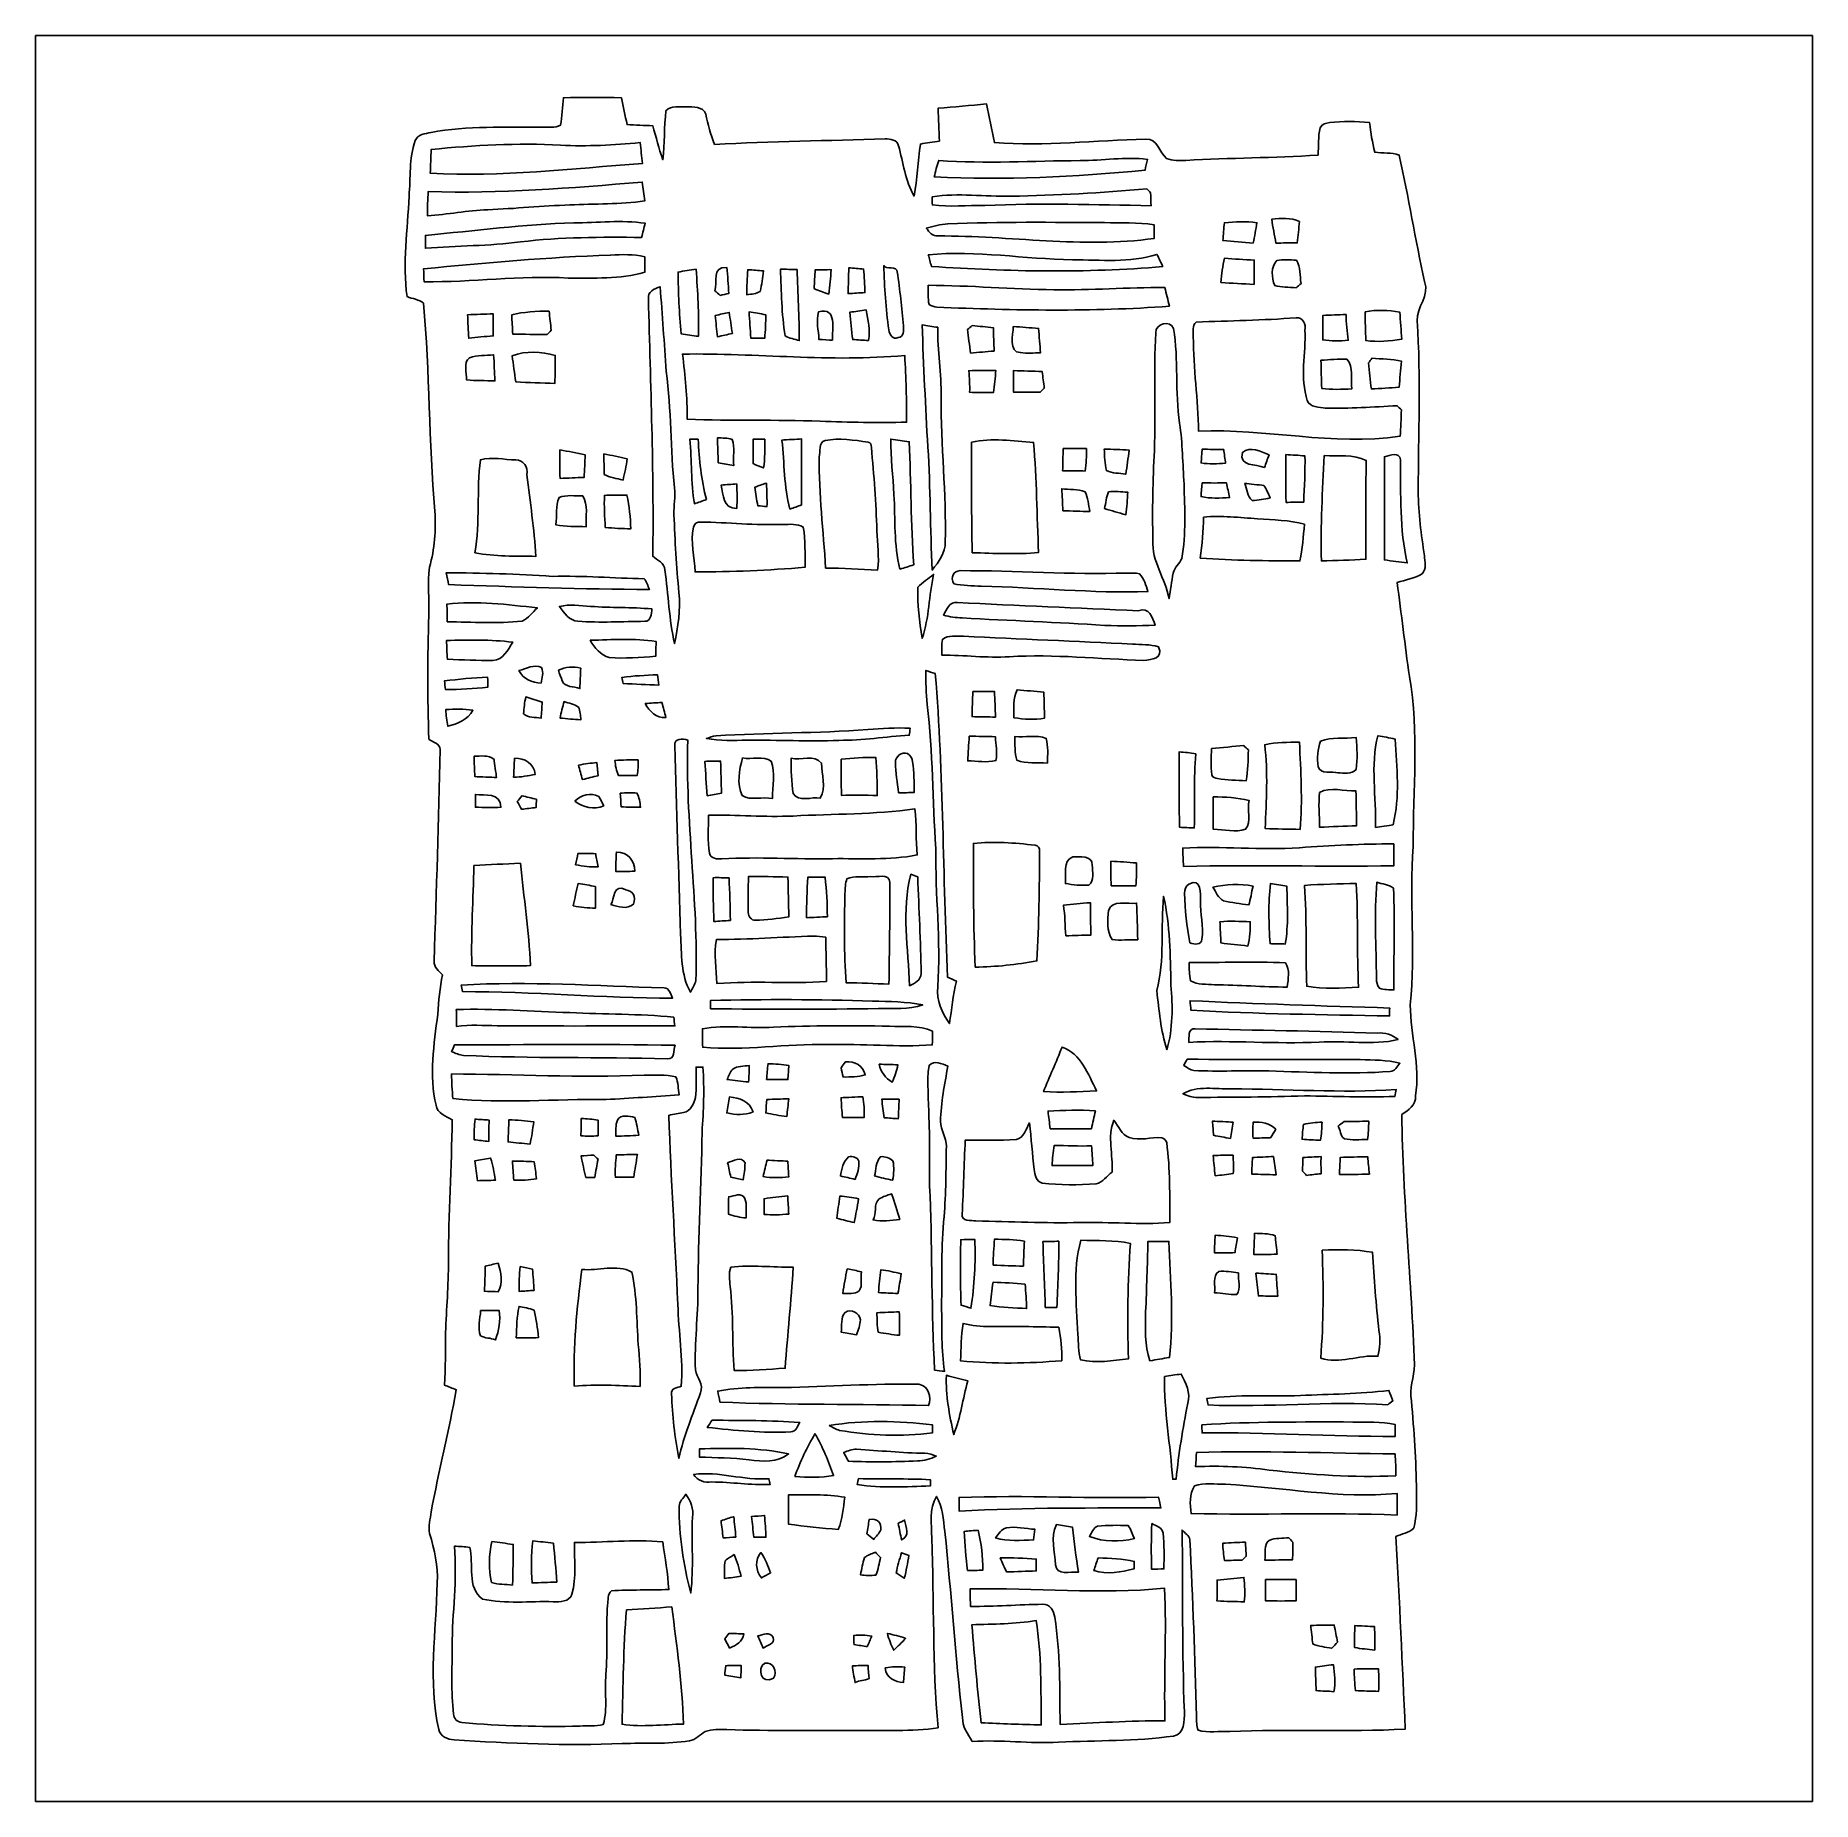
# Model space of a CAD drawing. Header units: centimetres. Extents: x -16.8 to 16.8, y -16.7 to 16.7.
import ezdxf

# ---------------------------------------------------------------- set-up
doc = ezdxf.new("R2010")
doc.units = ezdxf.units.CM
doc.header["$MEASUREMENT"] = 0
doc.layers.add('Layer 1', color=7, linetype='Continuous')

msp = doc.modelspace()

# ---------------------------------------------------------------- linework, layer by layer
at = {"layer": 'Layer 1', "color": 7}
for points, knots in [([(-16.77458, 16.66875), (-16.77458, 16.66875), (16.77458, 16.66875), (16.77458, 16.66875), (16.77458, 16.66875), (16.77458, 16.66875), (16.77458, -16.66875), (16.77458, -16.66875), (16.77458, -16.66875), (16.77458, -16.66875), (-16.77458, -16.66875), (-16.77458, -16.66875), (-16.77458, -16.66875), (-16.77458, -16.66875), (-16.77458, 16.66875), (-16.77458, 16.66875), (-16.77458, 16.66875), (-16.77458, 16.66875), (-16.77458, 16.66875), (-16.77458, 16.66875)], [0, 0, 0, 0, 0.16666667, 0.16666667, 0.16666667, 0.16666667, 0.33333333, 0.33333333, 0.33333333, 0.33333333, 0.5, 0.5, 0.5, 0.5, 0.66666667, 0.66666667, 0.66666667, 0.66666667, 1, 1, 1, 1]), ([(-6.80932, 15.49471), (-6.8259, 15.32114), (-6.82837, 15.14546), (-6.86329, 14.97436), (-6.86329, 14.97436), (-6.97159, 14.92285), (-7.10001, 14.94578), (-7.2136, 14.93626), (-7.2136, 14.93626), (-7.91139, 14.9352), (-8.61624, 14.9673), (-9.30628, 14.84136), (-9.30628, 14.84136), (-9.41564, 14.81173), (-9.56134, 14.80785), (-9.60438, 14.68437), (-9.60438, 14.68437), (-9.72961, 14.34994), (-9.68834, 13.98411), (-9.72326, 13.63486), (-9.72326, 13.63486), (-9.7469, 13.00374), (-9.84885, 12.37051), (-9.7603, 11.73974), (-9.7603, 11.73974), (-9.65623, 11.69987), (-9.53841, 11.68576), (-9.44951, 11.61521), (-9.44951, 11.61521), (-9.32568, 10.30993), (-9.3532, 8.99513), (-9.23678, 7.68914), (-9.23678, 7.68914), (-9.21032, 7.3346), (-9.2396, 6.97689), (-9.3345, 6.63399), (-9.3345, 6.63399), (-9.37966, 6.3313), (-9.34014, 6.02368), (-9.34755, 5.71923), (-9.34755, 5.71923), (-9.37648, 4.94242), (-9.37719, 4.16384), (-9.34896, 3.38702), (-9.34896, 3.38702), (-9.28476, 3.33481), (-9.13377, 3.30306), (-9.13483, 3.19052), (-9.13483, 3.19052), (-9.15917, 1.85773), (-9.21138, 0.52529), (-9.24736, -0.80751), (-9.24736, -0.80751), (-9.25689, -0.91793), (-9.16058, -0.98989), (-9.09355, -1.06221), (-9.09355, -1.06221), (-9.12883, -1.30881), (-9.17187, -1.5554), (-9.18034, -1.80481), (-9.18034, -1.80481), (-9.25124, -2.37384), (-9.34861, -2.96016), (-9.21279, -3.52672), (-9.21279, -3.52672), (-9.18845, -3.68335), (-9.02653, -3.73274), (-8.90729, -3.80012), (-8.90729, -3.80012), (-8.91858, -4.69159), (-8.98102, -5.58165), (-8.9789, -6.47347), (-8.9789, -6.47347), (-8.9789, -6.92256), (-9.01347, -7.37059), (-9.03499, -7.81861), (-9.03499, -7.81861), (-9.03852, -8.14881), (-9.03252, -8.47972), (-9.05122, -8.80992), (-9.05122, -8.80992), (-8.97855, -8.83955), (-8.90552, -8.86777), (-8.83179, -8.89529), (-8.83179, -8.89529), (-8.96303, -9.66823), (-9.16376, -10.42705), (-9.30451, -11.19822), (-9.30451, -11.19822), (-9.31686, -11.33299), (-9.36766, -11.4741), (-9.3345, -11.61062), (-9.3345, -11.61062), (-9.24348, -11.91154), (-9.17258, -12.22446), (-9.18951, -12.54125), (-9.18951, -12.54125), (-9.21138, -13.46165), (-9.36696, -14.39933), (-9.16199, -15.30985), (-9.16199, -15.30985), (-9.12848, -15.4372), (-8.99795, -15.50247), (-8.87377, -15.50423), (-8.87377, -15.50423), (-7.8172, -15.57831), (-6.7564, -15.61606), (-5.69736, -15.5769), (-5.69736, -15.5769), (-5.27509, -15.55715), (-4.84646, -15.59348), (-4.42771, -15.52257), (-4.42771, -15.52257), (-4.3053, -15.51199), (-4.23192, -15.40122), (-4.12891, -15.35007), (-4.12891, -15.35007), (-3.99768, -15.30491), (-3.85868, -15.30279), (-3.72216, -15.31267), (-3.72216, -15.31267), (-2.89913, -15.33984), (-2.07574, -15.32361), (-1.25236, -15.32961), (-1.25236, -15.32961), (-0.74683, -15.32749), (-0.23742, -15.35042), (0.26494, -15.27881), (0.26494, -15.27881), (0.15734, -14.08748), (0.19262, -12.88909), (0.14534, -11.69494), (0.14534, -11.69494), (0.1457, -11.43247), (0.09102, -11.14707), (0.23354, -10.90895), (0.23354, -10.90895), (0.35983, -11.10509), (0.35878, -11.34886), (0.39405, -11.57217), (0.39405, -11.57217), (0.51647, -12.74057), (0.58702, -13.91426), (0.72919, -15.0809), (0.72919, -15.0809), (0.71826, -15.25693), (0.82938, -15.39346), (0.91228, -15.53527), (0.91228, -15.53527), (1.45486, -15.50282), (1.99778, -15.57867), (2.54141, -15.55009), (2.54141, -15.55009), (3.26425, -15.51411), (3.99344, -15.53563), (4.71099, -15.43403), (4.71099, -15.43403), (4.92513, -15.40616), (4.91596, -15.13417), (4.91666, -14.97647), (4.91666, -14.97647), (4.8701, -13.83383), (4.88915, -12.68942), (4.87327, -11.54677), (4.87327, -11.54677), (4.92584, -11.60216), (5.00839, -11.64661), (5.01862, -11.72986), (5.01862, -11.72986), (5.07259, -12.84182), (5.12092, -13.95412), (5.14279, -15.06749), (5.14279, -15.06749), (5.14703, -15.15286), (5.14456, -15.24106), (5.17384, -15.3229), (5.17384, -15.3229), (5.36751, -15.37899), (5.57248, -15.33842), (5.77144, -15.34866), (5.77144, -15.34866), (6.87599, -15.29539), (7.98266, -15.36559), (9.08685, -15.30174), (9.08685, -15.30174), (9.02582, -14.091), (8.98419, -12.87921), (8.90764, -11.66954), (8.90764, -11.66954), (9.01771, -11.61133), (9.16058, -11.59933), (9.24772, -11.50655), (9.24772, -11.50655), (9.31192, -11.28077), (9.29852, -11.04371), (9.29957, -10.81264), (9.29957, -10.81264), (9.29146, -10.2422), (9.25407, -9.67246), (9.20186, -9.10484), (9.20186, -9.10484), (9.15846, -8.87448), (9.25583, -8.6554), (9.26147, -8.42786), (9.26147, -8.42786), (9.20327, -6.85094), (9.04346, -5.27897), (9.02053, -3.70064), (9.02053, -3.70064), (9.14188, -3.61527), (9.29076, -3.52637), (9.28123, -3.35068), (9.28123, -3.35068), (9.36978, -2.77283), (9.18422, -2.20451), (9.18034, -1.63019), (9.18034, -1.63019), (9.29111, -0.63606), (9.15494, 0.36407), (9.23784, 1.35925), (9.23784, 1.35925), (9.23114, 2.42958), (9.35249, 3.50979), (9.16411, 4.57059), (9.16411, 4.57059), (9.07838, 5.15973), (9.017, 5.75134), (8.93092, 6.34048), (8.93092, 6.34048), (9.08967, 6.39269), (9.26183, 6.41632), (9.4047, 6.50804), (9.4047, 6.50804), (9.4929, 6.59165), (9.4555, 6.74405), (9.44915, 6.84636), (9.44915, 6.84636), (9.38883, 7.24853), (9.33203, 7.65316), (9.33238, 8.06027), (9.33238, 8.06027), (9.33238, 9.13483), (9.38565, 10.21115), (9.30981, 11.28466), (9.30981, 11.28466), (9.29852, 11.54218), (9.55534, 11.76443), (9.45162, 12.02337), (9.45162, 12.02337), (9.27664, 12.81606), (9.14717, 13.61828), (8.9722, 14.41062), (8.9722, 14.41062), (8.8265, 14.46671), (8.66211, 14.44025), (8.51182, 14.46565), (8.51182, 14.46565), (8.46631, 14.64945), (8.43104, 14.83572), (8.4134, 15.0241), (8.4134, 15.0241), (8.16328, 15.05091), (7.90928, 15.05126), (7.65951, 15.02692), (7.65951, 15.02692), (7.59142, 15.01599), (7.50746, 14.99976), (7.47924, 14.92814), (7.47924, 14.92814), (7.43726, 14.75952), (7.45525, 14.58277), (7.43902, 14.41097), (7.43902, 14.41097), (6.60859, 14.3577), (5.77532, 14.35876), (4.94453, 14.31255), (4.94453, 14.31255), (4.82247, 14.31502), (4.69159, 14.29879), (4.578, 14.34888), (4.578, 14.34888), (4.445, 14.46671), (4.40584, 14.72777), (4.18641, 14.71542), (4.18641, 14.71542), (3.23391, 14.6879), (2.28141, 14.57396), (1.32821, 14.64945), (1.32821, 14.64945), (1.27741, 14.89181), (1.22908, 15.13452), (1.18075, 15.37723), (1.18075, 15.37723), (0.87524, 15.35077), (0.57044, 15.31691), (0.26458, 15.2968), (0.26458, 15.2968), (0.27481, 15.08936), (0.28434, 14.88228), (0.29104, 14.67485), (0.29104, 14.67485), (0.1718, 14.65651), (0.05256, 14.63957), (-0.06632, 14.62123), (-0.06632, 14.62123), (-0.11324, 14.29456), (-0.12912, 13.9633), (-0.18768, 13.63839), (-0.18768, 13.63839), (-0.35243, 13.93155), (-0.39299, 14.26845), (-0.47907, 14.58807), (-0.47907, 14.58807), (-0.50377, 14.70201), (-0.63747, 14.71824), (-0.73413, 14.71577), (-0.73413, 14.71577), (-1.80693, 14.68367), (-2.88043, 14.67167), (-3.95252, 14.61382), (-3.95252, 14.61382), (-4.03225, 14.79762), (-4.07705, 14.99235), (-4.1215, 15.18638), (-4.1215, 15.18638), (-4.16489, 15.33525), (-4.36774, 15.31761), (-4.48345, 15.32361), (-4.48345, 15.32361), (-4.60763, 15.31408), (-4.7752, 15.35642), (-4.87151, 15.24882), (-4.87151, 15.24882), (-4.90961, 14.94296), (-4.89232, 14.63181), (-4.93078, 14.32525), (-4.93078, 14.32525), (-5.01086, 14.53409), (-5.05566, 14.75387), (-5.12163, 14.9673), (-5.12163, 14.9673), (-5.28355, 14.96589), (-5.44548, 14.97859), (-5.60705, 14.98917), (-5.60705, 14.98917), (-5.64127, 15.1578), (-5.67584, 15.32643), (-5.71288, 15.494), (-5.71288, 15.494), (-6.07836, 15.50388), (-6.44419, 15.50423), (-6.80932, 15.49471)], [0, 0, 0, 0, 0.01123596, 0.01123596, 0.01123596, 0.01123596, 0.02247191, 0.02247191, 0.02247191, 0.02247191, 0.03370787, 0.03370787, 0.03370787, 0.03370787, 0.04494382, 0.04494382, 0.04494382, 0.04494382, 0.05617978, 0.05617978, 0.05617978, 0.05617978, 0.06741573, 0.06741573, 0.06741573, 0.06741573, 0.07865169, 0.07865169, 0.07865169, 0.07865169, 0.08988764, 0.08988764, 0.08988764, 0.08988764, 0.1011236, 0.1011236, 0.1011236, 0.1011236, 0.11235955, 0.11235955, 0.11235955, 0.11235955, 0.12359551, 0.12359551, 0.12359551, 0.12359551, 0.13483146, 0.13483146, 0.13483146, 0.13483146, 0.14606742, 0.14606742, 0.14606742, 0.14606742, 0.15730337, 0.15730337, 0.15730337, 0.15730337, 0.16853933, 0.16853933, 0.16853933, 0.16853933, 0.17977528, 0.17977528, 0.17977528, 0.17977528, 0.19101124, 0.19101124, 0.19101124, 0.19101124, 0.20224719, 0.20224719, 0.20224719, 0.20224719, 0.21348315, 0.21348315, 0.21348315, 0.21348315, 0.2247191, 0.2247191, 0.2247191, 0.2247191, 0.23595506, 0.23595506, 0.23595506, 0.23595506, 0.24719101, 0.24719101, 0.24719101, 0.24719101, 0.25842697, 0.25842697, 0.25842697, 0.25842697, 0.26966292, 0.26966292, 0.26966292, 0.26966292, 0.28089888, 0.28089888, 0.28089888, 0.28089888, 0.29213483, 0.29213483, 0.29213483, 0.29213483, 0.30337079, 0.30337079, 0.30337079, 0.30337079, 0.31460674, 0.31460674, 0.31460674, 0.31460674, 0.3258427, 0.3258427, 0.3258427, 0.3258427, 0.33707865, 0.33707865, 0.33707865, 0.33707865, 0.34831461, 0.34831461, 0.34831461, 0.34831461, 0.35955056, 0.35955056, 0.35955056, 0.35955056, 0.37078652, 0.37078652, 0.37078652, 0.37078652, 0.38202247, 0.38202247, 0.38202247, 0.38202247, 0.39325843, 0.39325843, 0.39325843, 0.39325843, 0.40449438, 0.40449438, 0.40449438, 0.40449438, 0.41573034, 0.41573034, 0.41573034, 0.41573034, 0.42696629, 0.42696629, 0.42696629, 0.42696629, 0.43820225, 0.43820225, 0.43820225, 0.43820225, 0.4494382, 0.4494382, 0.4494382, 0.4494382, 0.46067416, 0.46067416, 0.46067416, 0.46067416, 0.47191011, 0.47191011, 0.47191011, 0.47191011, 0.48314607, 0.48314607, 0.48314607, 0.48314607, 0.49438202, 0.49438202, 0.49438202, 0.49438202, 0.50561798, 0.50561798, 0.50561798, 0.50561798, 0.51685393, 0.51685393, 0.51685393, 0.51685393, 0.52808989, 0.52808989, 0.52808989, 0.52808989, 0.53932584, 0.53932584, 0.53932584, 0.53932584, 0.5505618, 0.5505618, 0.5505618, 0.5505618, 0.56179775, 0.56179775, 0.56179775, 0.56179775, 0.57303371, 0.57303371, 0.57303371, 0.57303371, 0.58426966, 0.58426966, 0.58426966, 0.58426966, 0.59550562, 0.59550562, 0.59550562, 0.59550562, 0.60674157, 0.60674157, 0.60674157, 0.60674157, 0.61797753, 0.61797753, 0.61797753, 0.61797753, 0.62921348, 0.62921348, 0.62921348, 0.62921348, 0.64044944, 0.64044944, 0.64044944, 0.64044944, 0.65168539, 0.65168539, 0.65168539, 0.65168539, 0.66292135, 0.66292135, 0.66292135, 0.66292135, 0.6741573, 0.6741573, 0.6741573, 0.6741573, 0.68539326, 0.68539326, 0.68539326, 0.68539326, 0.69662921, 0.69662921, 0.69662921, 0.69662921, 0.70786517, 0.70786517, 0.70786517, 0.70786517, 0.71910112, 0.71910112, 0.71910112, 0.71910112, 0.73033708, 0.73033708, 0.73033708, 0.73033708, 0.74157303, 0.74157303, 0.74157303, 0.74157303, 0.75280899, 0.75280899, 0.75280899, 0.75280899, 0.76404494, 0.76404494, 0.76404494, 0.76404494, 0.7752809, 0.7752809, 0.7752809, 0.7752809, 0.78651685, 0.78651685, 0.78651685, 0.78651685, 0.79775281, 0.79775281, 0.79775281, 0.79775281, 0.80898876, 0.80898876, 0.80898876, 0.80898876, 0.82022472, 0.82022472, 0.82022472, 0.82022472, 0.83146067, 0.83146067, 0.83146067, 0.83146067, 0.84269663, 0.84269663, 0.84269663, 0.84269663, 0.85393258, 0.85393258, 0.85393258, 0.85393258, 0.86516854, 0.86516854, 0.86516854, 0.86516854, 0.87640449, 0.87640449, 0.87640449, 0.87640449, 0.88764045, 0.88764045, 0.88764045, 0.88764045, 0.8988764, 0.8988764, 0.8988764, 0.8988764, 0.91011236, 0.91011236, 0.91011236, 0.91011236, 0.92134831, 0.92134831, 0.92134831, 0.92134831, 0.93258427, 0.93258427, 0.93258427, 0.93258427, 0.94382022, 0.94382022, 0.94382022, 0.94382022, 0.95505618, 0.95505618, 0.95505618, 0.95505618, 0.96629213, 0.96629213, 0.96629213, 0.96629213, 0.97752809, 0.97752809, 0.97752809, 0.97752809, 1, 1, 1, 1]), ([(-6.86047, 14.59971), (-6.35953, 14.57254), (-5.85752, 14.59759), (-5.35869, 14.64874), (-5.35869, 14.64874), (-5.34388, 14.51681), (-5.33012, 14.38451), (-5.31777, 14.25222), (-5.31777, 14.25222), (-6.65092, 14.15662), (-7.98336, 13.99822), (-9.32215, 14.06984), (-9.32215, 14.06984), (-9.31721, 14.21941), (-9.31122, 14.36864), (-9.3031, 14.51786), (-9.3031, 14.51786), (-8.49207, 14.59653), (-7.67539, 14.64592), (-6.86047, 14.59971)], [0, 0, 0, 0, 0.16666667, 0.16666667, 0.16666667, 0.16666667, 0.33333333, 0.33333333, 0.33333333, 0.33333333, 0.5, 0.5, 0.5, 0.5, 0.66666667, 0.66666667, 0.66666667, 0.66666667, 1, 1, 1, 1]), ([(2.94605, 14.30796), (3.37114, 14.30302), (3.79589, 14.38734), (4.22063, 14.32877), (4.22063, 14.32877), (4.20476, 14.26069), (4.18888, 14.1926), (4.17336, 14.12452), (4.17336, 14.12452), (2.85115, 14.00492), (1.52224, 13.93155), (0.19509, 14.0014), (0.19509, 14.0014), (0.21625, 14.10617), (0.24165, 14.21024), (0.27869, 14.31043), (0.27869, 14.31043), (1.16664, 14.24622), (2.05705, 14.30267), (2.94605, 14.30796)], [0, 0, 0, 0, 0.16666667, 0.16666667, 0.16666667, 0.16666667, 0.33333333, 0.33333333, 0.33333333, 0.33333333, 0.5, 0.5, 0.5, 0.5, 0.66666667, 0.66666667, 0.66666667, 0.66666667, 1, 1, 1, 1]), ([(-9.35919, 13.72588), (-8.01017, 13.67614), (-6.66221, 13.79291), (-5.31883, 13.90121), (-5.31883, 13.90121), (-5.30507, 13.78267), (-5.28708, 13.66379), (-5.27121, 13.54561), (-5.27121, 13.54561), (-5.73934, 13.47717), (-6.21453, 13.49728), (-6.68584, 13.47011), (-6.68584, 13.47011), (-7.20408, 13.45389), (-7.71984, 13.39921), (-8.23771, 13.38157), (-8.23771, 13.38157), (-8.61942, 13.36781), (-8.99478, 13.28843), (-9.37578, 13.26797), (-9.37578, 13.26797), (-9.38036, 13.42108), (-9.36943, 13.57348), (-9.35919, 13.72588)], [0, 0, 0, 0, 0.14285714, 0.14285714, 0.14285714, 0.14285714, 0.28571429, 0.28571429, 0.28571429, 0.28571429, 0.42857143, 0.42857143, 0.42857143, 0.42857143, 0.57142857, 0.57142857, 0.57142857, 0.57142857, 0.71428571, 0.71428571, 0.71428571, 0.71428571, 1, 1, 1, 1]), ([(1.64042, 13.63627), (2.49802, 13.64968), (3.35456, 13.69766), (4.20864, 13.77421), (4.20864, 13.77421), (4.23157, 13.74846), (4.25521, 13.7227), (4.27884, 13.69695), (4.27884, 13.69695), (4.28096, 13.63662), (4.28519, 13.51597), (4.28766, 13.45565), (4.28766, 13.45565), (3.24062, 13.47717), (2.19322, 13.5068), (1.14653, 13.46059), (1.14653, 13.46059), (0.81703, 13.46271), (0.48542, 13.42884), (0.15734, 13.47188), (0.15734, 13.47188), (0.15734, 13.50998), (0.15699, 13.58547), (0.15663, 13.62357), (0.15663, 13.62357), (0.64946, 13.7033), (1.14547, 13.62322), (1.64042, 13.63627)], [0, 0, 0, 0, 0.125, 0.125, 0.125, 0.125, 0.25, 0.25, 0.25, 0.25, 0.375, 0.375, 0.375, 0.375, 0.5, 0.5, 0.5, 0.5, 0.625, 0.625, 0.625, 0.625, 0.75, 0.75, 0.75, 0.75, 1, 1, 1, 1]), ([(-6.61353, 13.13145), (-6.16373, 13.13674), (-5.71077, 13.1886), (-5.26239, 13.12545), (-5.26239, 13.12545), (-5.29061, 13.03796), (-5.30543, 12.94624), (-5.33118, 12.85804), (-5.33118, 12.85804), (-6.09388, 12.86369), (-6.85906, 12.86616), (-7.61718, 12.77197), (-7.61718, 12.77197), (-8.21302, 12.69682), (-8.81451, 12.70071), (-9.41246, 12.65343), (-9.41246, 12.65343), (-9.41493, 12.73457), (-9.41529, 12.81571), (-9.41352, 12.8965), (-9.41352, 12.8965), (-8.48078, 12.98152), (-7.55086, 13.10569), (-6.61353, 13.13145)], [0, 0, 0, 0, 0.14285714, 0.14285714, 0.14285714, 0.14285714, 0.28571429, 0.28571429, 0.28571429, 0.28571429, 0.42857143, 0.42857143, 0.42857143, 0.42857143, 0.57142857, 0.57142857, 0.57142857, 0.57142857, 0.71428571, 0.71428571, 0.71428571, 0.71428571, 1, 1, 1, 1]), ([(0.44838, 13.11451), (1.43334, 13.15473), (2.41935, 13.14168), (3.40501, 13.1378), (3.40501, 13.1378), (3.71792, 13.13004), (4.0326, 13.14274), (4.34375, 13.09829), (4.34375, 13.09829), (4.34446, 13.0115), (4.34516, 12.92472), (4.34622, 12.83794), (4.34622, 12.83794), (2.98838, 12.65167), (1.62631, 12.89156), (0.26564, 12.8845), (0.26564, 12.8845), (0.16369, 12.87392), (0.09984, 12.96282), (0.04269, 13.03232), (0.04269, 13.03232), (0.17533, 13.06936), (0.31044, 13.10076), (0.44838, 13.11451)], [0, 0, 0, 0, 0.14285714, 0.14285714, 0.14285714, 0.14285714, 0.28571429, 0.28571429, 0.28571429, 0.28571429, 0.42857143, 0.42857143, 0.42857143, 0.42857143, 0.57142857, 0.57142857, 0.57142857, 0.57142857, 0.71428571, 0.71428571, 0.71428571, 0.71428571, 1, 1, 1, 1]), ([(5.67161, 13.13497), (5.87481, 13.1505), (6.08224, 13.17131), (6.28509, 13.13497), (6.28509, 13.13497), (6.26251, 13.00656), (6.24487, 12.87745), (6.21453, 12.7508), (6.21453, 12.7508), (6.02439, 12.76667), (5.83459, 12.7822), (5.64515, 12.79737), (5.64515, 12.79737), (5.65009, 12.91026), (5.65961, 13.02279), (5.67161, 13.13497)], [0, 0, 0, 0, 0.2, 0.2, 0.2, 0.2, 0.4, 0.4, 0.4, 0.4, 0.6, 0.6, 0.6, 0.6, 1, 1, 1, 1]), ([(6.56414, 13.20059), (6.74017, 13.22317), (6.92362, 13.23516), (7.08836, 13.15791), (7.08836, 13.15791), (7.07531, 13.0235), (7.06437, 12.88874), (7.04674, 12.75468), (7.04674, 12.75468), (6.94619, 12.75397), (6.74511, 12.75221), (6.64457, 12.75151), (6.64457, 12.75151), (6.61599, 12.90144), (6.58848, 13.05066), (6.56414, 13.20059)], [0, 0, 0, 0, 0.2, 0.2, 0.2, 0.2, 0.4, 0.4, 0.4, 0.4, 0.6, 0.6, 0.6, 0.6, 1, 1, 1, 1]), ([(-5.92032, 12.52502), (-5.70371, 12.53384), (-5.48323, 12.54548), (-5.27121, 12.49151), (-5.27121, 12.49151), (-5.27085, 12.41919), (-5.2705, 12.27455), (-5.27015, 12.20258), (-5.27015, 12.20258), (-5.73793, 12.06253), (-6.23888, 12.09287), (-6.72077, 12.09005), (-6.72077, 12.09005), (-7.62776, 12.14473), (-8.53158, 12.00785), (-9.43822, 12.02231), (-9.43822, 12.02231), (-9.4421, 12.1031), (-9.44563, 12.18389), (-9.44739, 12.26467), (-9.44739, 12.26467), (-8.2744, 12.37932), (-7.09895, 12.48269), (-5.92032, 12.52502)], [0, 0, 0, 0, 0.14285714, 0.14285714, 0.14285714, 0.14285714, 0.28571429, 0.28571429, 0.28571429, 0.28571429, 0.42857143, 0.42857143, 0.42857143, 0.42857143, 0.57142857, 0.57142857, 0.57142857, 0.57142857, 0.71428571, 0.71428571, 0.71428571, 0.71428571, 1, 1, 1, 1]), ([(0.08079, 12.53137), (0.98848, 12.61427), (1.89653, 12.45023), (2.80423, 12.43577), (2.80423, 12.43577), (3.33551, 12.43295), (3.88303, 12.37509), (4.39843, 12.53596), (4.39843, 12.53596), (4.43618, 12.46082), (4.47252, 12.38462), (4.50815, 12.30806), (4.50815, 12.30806), (3.05647, 12.18106), (1.59385, 12.21176), (0.14111, 12.31053), (0.14111, 12.31053), (0.12065, 12.38426), (0.10054, 12.45764), (0.08079, 12.53137)], [0, 0, 0, 0, 0.16666667, 0.16666667, 0.16666667, 0.16666667, 0.33333333, 0.33333333, 0.33333333, 0.33333333, 0.5, 0.5, 0.5, 0.5, 0.66666667, 0.66666667, 0.66666667, 0.66666667, 1, 1, 1, 1]), ([(5.67161, 12.46399), (5.85823, 12.45094), (6.04626, 12.43965), (6.23394, 12.42977), (6.23394, 12.42977), (6.23641, 12.27667), (6.23711, 12.12356), (6.23358, 11.97046), (6.23358, 11.97046), (6.02297, 11.98104), (5.81378, 11.99233), (5.60458, 12.0082), (5.60458, 12.0082), (5.61657, 12.16166), (5.63845, 12.31406), (5.67161, 12.46399)], [0, 0, 0, 0, 0.2, 0.2, 0.2, 0.2, 0.4, 0.4, 0.4, 0.4, 0.6, 0.6, 0.6, 0.6, 1, 1, 1, 1]), ([(6.65868, 12.42025), (6.78074, 12.44), (6.90809, 12.44212), (7.03157, 12.42589), (7.03157, 12.42589), (7.11341, 12.29642), (7.09577, 12.13379), (7.11835, 11.98704), (7.11835, 11.98704), (7.0866, 11.95952), (7.05485, 11.93165), (7.02381, 11.90378), (7.02381, 11.90378), (6.89046, 11.92212), (6.75005, 11.90907), (6.62093, 11.95246), (6.62093, 11.95246), (6.56131, 12.09851), (6.54861, 12.29431), (6.65868, 12.42025)], [0, 0, 0, 0, 0.16666667, 0.16666667, 0.16666667, 0.16666667, 0.33333333, 0.33333333, 0.33333333, 0.33333333, 0.5, 0.5, 0.5, 0.5, 0.66666667, 0.66666667, 0.66666667, 0.66666667, 1, 1, 1, 1]), ([(-4.64432, 12.20329), (-4.53073, 12.22446), (-4.41678, 12.23998), (-4.30213, 12.25621), (-4.30213, 12.25621), (-4.2739, 11.83534), (-4.24709, 11.41342), (-4.25768, 10.99114), (-4.25768, 10.99114), (-4.36704, 11.0049), (-4.47746, 11.02325), (-4.58611, 11.03983), (-4.58611, 11.03983), (-4.61892, 11.42682), (-4.64009, 11.81488), (-4.64432, 12.20329)], [0, 0, 0, 0, 0.2, 0.2, 0.2, 0.2, 0.4, 0.4, 0.4, 0.4, 0.6, 0.6, 0.6, 0.6, 1, 1, 1, 1]), ([(-3.94653, 11.84839), (-3.90137, 12.01102), (-4.01214, 12.31089), (-3.72498, 12.29113), (-3.72498, 12.29113), (-3.70593, 12.1285), (-3.6957, 11.96516), (-3.68371, 11.80183), (-3.68371, 11.80183), (-3.73909, 11.78913), (-3.79448, 11.77643), (-3.84986, 11.76408), (-3.84986, 11.76408), (-3.88232, 11.7923), (-3.91442, 11.82052), (-3.94653, 11.84839)], [0, 0, 0, 0, 0.2, 0.2, 0.2, 0.2, 0.4, 0.4, 0.4, 0.4, 0.6, 0.6, 0.6, 0.6, 1, 1, 1, 1]), ([(-3.32634, 12.24809), (-3.22862, 12.24104), (-3.12843, 12.23363), (-3.03001, 12.22551), (-3.03001, 12.22551), (-3.04306, 12.09499), (-3.06388, 11.96622), (-3.09316, 11.83922), (-3.09316, 11.83922), (-3.1683, 11.79371), (-3.2579, 11.78736), (-3.34222, 11.77361), (-3.34222, 11.77361), (-3.34927, 11.932), (-3.33763, 12.09005), (-3.32634, 12.24809)], [0, 0, 0, 0, 0.2, 0.2, 0.2, 0.2, 0.4, 0.4, 0.4, 0.4, 0.6, 0.6, 0.6, 0.6, 1, 1, 1, 1]), ([(-2.71004, 12.25797), (-2.60879, 12.25656), (-2.49908, 12.25303), (-2.39536, 12.24986), (-2.39536, 12.24986), (-2.38584, 11.80324), (-2.35338, 11.35662), (-2.35479, 10.90965), (-2.35479, 10.90965), (-2.44475, 10.93435), (-2.53859, 10.95304), (-2.62043, 10.99961), (-2.62043, 10.99961), (-2.69099, 11.41377), (-2.69205, 11.83852), (-2.71004, 12.25797)], [0, 0, 0, 0, 0.2, 0.2, 0.2, 0.2, 0.4, 0.4, 0.4, 0.4, 0.6, 0.6, 0.6, 0.6, 1, 1, 1, 1]), ([(-2.05317, 12.24739), (-1.95368, 12.24844), (-1.85138, 12.24915), (-1.75084, 12.2488), (-1.75084, 12.2488), (-1.76389, 12.09499), (-1.78118, 11.94153), (-1.79987, 11.78807), (-1.79987, 11.78807), (-1.89301, 11.8177), (-1.98402, 11.85192), (-2.07328, 11.89108), (-2.07328, 11.89108), (-2.06869, 12.01032), (-2.06058, 12.1285), (-2.05317, 12.24739)], [0, 0, 0, 0, 0.2, 0.2, 0.2, 0.2, 0.4, 0.4, 0.4, 0.4, 0.6, 0.6, 0.6, 0.6, 1, 1, 1, 1]), ([(-1.41923, 12.28337), (-1.3275, 12.27631), (-1.23261, 12.26855), (-1.13983, 12.26079), (-1.13983, 12.26079), (-1.12818, 12.11262), (-1.12078, 11.96446), (-1.11584, 11.81629), (-1.11584, 11.81629), (-1.22238, 11.80994), (-1.32644, 11.80324), (-1.43193, 11.79724), (-1.43193, 11.79724), (-1.42875, 11.95952), (-1.42558, 12.12144), (-1.41923, 12.28337)], [0, 0, 0, 0, 0.2, 0.2, 0.2, 0.2, 0.4, 0.4, 0.4, 0.4, 0.6, 0.6, 0.6, 0.6, 1, 1, 1, 1]), ([(-0.75636, 12.32606), (-0.72813, 12.2495), (-0.50412, 12.32429), (-0.50412, 12.20646), (-0.50412, 12.20646), (-0.45544, 11.8678), (-0.41769, 11.52737), (-0.38559, 11.18658), (-0.38559, 11.18658), (-0.38206, 11.10368), (-0.37853, 10.97668), (-0.48789, 10.96645), (-0.48789, 10.96645), (-0.58738, 10.91071), (-0.64735, 11.02819), (-0.66358, 11.11003), (-0.66358, 11.11003), (-0.71896, 11.5129), (-0.75353, 11.91895), (-0.75636, 12.32606)], [0, 0, 0, 0, 0.16666667, 0.16666667, 0.16666667, 0.16666667, 0.33333333, 0.33333333, 0.33333333, 0.33333333, 0.5, 0.5, 0.5, 0.5, 0.66666667, 0.66666667, 0.66666667, 0.66666667, 1, 1, 1, 1]), ([(-5.20418, 11.6967), (-5.22252, 11.83358), (-5.08847, 11.88967), (-4.98334, 11.9253), (-4.98334, 11.9253), (-4.93854, 11.39437), (-4.90326, 10.86238), (-4.86939, 10.33039), (-4.86939, 10.33039), (-4.76673, 9.60049), (-4.78931, 8.86178), (-4.71241, 8.12906), (-4.71241, 8.12906), (-4.69018, 7.96043), (-4.72511, 7.79216), (-4.72123, 7.62353), (-4.72123, 7.62353), (-4.70076, 7.13281), (-4.67536, 6.6421), (-4.62668, 6.1535), (-4.62668, 6.1535), (-4.59458, 5.83036), (-4.64185, 5.50439), (-4.71029, 5.18866), (-4.71029, 5.18866), (-4.80836, 5.64691), (-4.83094, 6.11611), (-4.89021, 6.58001), (-4.89021, 6.58001), (-4.90432, 6.70772), (-5.03167, 6.76734), (-5.12022, 6.83966), (-5.12022, 6.83966), (-5.09905, 8.45891), (-5.1622, 10.07816), (-5.20418, 11.6967)], [0, 0, 0, 0, 0.1, 0.1, 0.1, 0.1, 0.2, 0.2, 0.2, 0.2, 0.3, 0.3, 0.3, 0.3, 0.4, 0.4, 0.4, 0.4, 0.5, 0.5, 0.5, 0.5, 0.6, 0.6, 0.6, 0.6, 0.7, 0.7, 0.7, 0.7, 0.8, 0.8, 0.8, 0.8, 1, 1, 1, 1]), ([(0.08114, 11.95352), (0.87207, 11.94929), (1.66088, 11.88191), (2.45181, 11.86991), (2.45181, 11.86991), (3.15031, 11.85827), (3.84704, 11.91648), (4.54589, 11.90942), (4.54589, 11.90942), (4.57694, 11.79301), (4.60516, 11.67553), (4.63338, 11.55806), (4.63338, 11.55806), (3.17112, 11.45187), (1.70356, 11.47974), (0.24024, 11.54077), (0.24024, 11.54077), (0.18838, 11.54571), (0.13723, 11.56229), (0.09525, 11.59228), (0.09525, 11.59228), (0.06844, 11.71046), (0.08502, 11.83322), (0.08114, 11.95352)], [0, 0, 0, 0, 0.14285714, 0.14285714, 0.14285714, 0.14285714, 0.28571429, 0.28571429, 0.28571429, 0.28571429, 0.42857143, 0.42857143, 0.42857143, 0.42857143, 0.57142857, 0.57142857, 0.57142857, 0.57142857, 0.71428571, 0.71428571, 0.71428571, 0.71428571, 1, 1, 1, 1]), ([(-8.6166, 11.3986), (-8.45538, 11.40495), (-8.2931, 11.40989), (-8.13153, 11.41483), (-8.13153, 11.41483), (-8.13188, 11.27619), (-8.13188, 11.13719), (-8.13223, 10.9982), (-8.13223, 10.9982), (-8.28746, 10.98868), (-8.44197, 10.97245), (-8.59649, 10.95375), (-8.59649, 10.95375), (-8.60496, 11.10192), (-8.61166, 11.25044), (-8.6166, 11.3986)], [0, 0, 0, 0, 0.2, 0.2, 0.2, 0.2, 0.4, 0.4, 0.4, 0.4, 0.6, 0.6, 0.6, 0.6, 1, 1, 1, 1]), ([(-7.78404, 11.39613), (-7.55333, 11.45258), (-7.31555, 11.46669), (-7.07813, 11.46493), (-7.07813, 11.46493), (-7.06684, 11.34463), (-7.05132, 11.22398), (-7.03897, 11.10368), (-7.03897, 11.10368), (-7.06508, 11.07828), (-7.09154, 11.05288), (-7.11764, 11.02713), (-7.11764, 11.02713), (-7.33319, 11.02748), (-7.54839, 11.02713), (-7.76393, 11.03171), (-7.76393, 11.03171), (-7.77169, 11.15342), (-7.77769, 11.27443), (-7.78404, 11.39613)], [0, 0, 0, 0, 0.16666667, 0.16666667, 0.16666667, 0.16666667, 0.33333333, 0.33333333, 0.33333333, 0.33333333, 0.5, 0.5, 0.5, 0.5, 0.66666667, 0.66666667, 0.66666667, 0.66666667, 1, 1, 1, 1]), ([(-3.94053, 11.38343), (-3.85269, 11.4046), (-3.76484, 11.42471), (-3.6763, 11.44305), (-3.6763, 11.44305), (-3.65866, 11.31111), (-3.63996, 11.17812), (-3.61844, 11.04653), (-3.61844, 11.04653), (-3.71158, 11.02289), (-3.80683, 11.00279), (-3.89961, 10.98091), (-3.89961, 10.98091), (-3.91478, 11.11497), (-3.92818, 11.24903), (-3.94053, 11.38343)], [0, 0, 0, 0, 0.2, 0.2, 0.2, 0.2, 0.4, 0.4, 0.4, 0.4, 0.6, 0.6, 0.6, 0.6, 1, 1, 1, 1]), ([(-3.30271, 11.45258), (-3.19828, 11.43564), (-3.09139, 11.41695), (-2.98662, 11.39825), (-2.98662, 11.39825), (-2.98873, 11.25044), (-2.99403, 11.10227), (-3.00778, 10.95516), (-3.00778, 10.95516), (-3.07305, 10.95481), (-3.20358, 10.95446), (-3.26919, 10.95446), (-3.26919, 10.95446), (-3.28189, 11.12061), (-3.29248, 11.28677), (-3.30271, 11.45258)], [0, 0, 0, 0, 0.2, 0.2, 0.2, 0.2, 0.4, 0.4, 0.4, 0.4, 0.6, 0.6, 0.6, 0.6, 1, 1, 1, 1]), ([(-1.99284, 11.45046), (-1.63477, 11.55559), (-1.73743, 11.11709), (-1.72861, 10.91812), (-1.72861, 10.91812), (-1.79211, 10.92129), (-1.91946, 10.92764), (-1.98296, 10.93047), (-1.98296, 10.93047), (-1.99214, 11.10227), (-2.03835, 11.27972), (-1.99284, 11.45046)], [0, 0, 0, 0, 0.25, 0.25, 0.25, 0.25, 0.5, 0.5, 0.5, 0.5, 1, 1, 1, 1]), ([(-1.40053, 11.44446), (-1.29999, 11.45928), (-1.19521, 11.47339), (-1.09361, 11.48821), (-1.09361, 11.48821), (-1.05657, 11.29877), (-1.01529, 11.10509), (-1.04599, 10.91177), (-1.04599, 10.91177), (-1.14653, 10.91777), (-1.24672, 10.92376), (-1.34655, 10.93011), (-1.34655, 10.93011), (-1.36737, 11.10121), (-1.38465, 11.27266), (-1.40053, 11.44446)], [0, 0, 0, 0, 0.2, 0.2, 0.2, 0.2, 0.4, 0.4, 0.4, 0.4, 0.6, 0.6, 0.6, 0.6, 1, 1, 1, 1]), ([(8.32979, 11.45187), (8.54604, 11.49562), (8.76653, 11.48609), (8.98243, 11.44764), (8.98243, 11.44764), (8.99654, 11.27689), (9.00818, 11.10615), (9.02053, 10.93541), (9.02053, 10.93541), (8.79616, 10.89801), (8.56721, 10.87861), (8.34143, 10.91177), (8.34143, 10.91177), (8.33543, 11.09169), (8.33014, 11.27196), (8.32979, 11.45187)], [0, 0, 0, 0, 0.2, 0.2, 0.2, 0.2, 0.4, 0.4, 0.4, 0.4, 0.6, 0.6, 0.6, 0.6, 1, 1, 1, 1]), ([(-0.03634, 11.2074), (0.06209, 11.19258), (0.16016, 11.17635), (0.25823, 11.16048), (0.25823, 11.16048), (0.25329, 10.72056), (0.33479, 10.28524), (0.32173, 9.84497), (0.32173, 9.84497), (0.31433, 8.93198), (0.42827, 8.02146), (0.40005, 7.10847), (0.40005, 7.10847), (0.41028, 6.90245), (0.27446, 6.73347), (0.15628, 6.5786), (0.15628, 6.5786), (0.11571, 7.35083), (0.12206, 8.12447), (0.07338, 8.89635), (0.07338, 8.89635), (0.02716, 9.66646), (-0.00635, 10.43658), (-0.03634, 11.2074)], [0, 0, 0, 0, 0.14285714, 0.14285714, 0.14285714, 0.14285714, 0.28571429, 0.28571429, 0.28571429, 0.28571429, 0.42857143, 0.42857143, 0.42857143, 0.42857143, 0.57142857, 0.57142857, 0.57142857, 0.57142857, 0.71428571, 0.71428571, 0.71428571, 0.71428571, 1, 1, 1, 1]), ([(0.90911, 11.19434), (1.04211, 11.18023), (1.17616, 11.16648), (1.30951, 11.15201), (1.30951, 11.15201), (1.3141, 11.00561), (1.31939, 10.85921), (1.32468, 10.7128), (1.32468, 10.7128), (1.17546, 10.70046), (1.02799, 10.6874), (0.87983, 10.67294), (0.87983, 10.67294), (0.85831, 10.82252), (0.83926, 10.97245), (0.82374, 11.12238), (0.82374, 11.12238), (0.85196, 11.14637), (0.88053, 11.17036), (0.90911, 11.19434)], [0, 0, 0, 0, 0.16666667, 0.16666667, 0.16666667, 0.16666667, 0.33333333, 0.33333333, 0.33333333, 0.33333333, 0.5, 0.5, 0.5, 0.5, 0.66666667, 0.66666667, 0.66666667, 0.66666667, 1, 1, 1, 1]), ([(1.68592, 11.17494), (1.84397, 11.16365), (2.00413, 11.15307), (2.16288, 11.13861), (2.16288, 11.13861), (2.17276, 10.98479), (2.18899, 10.83134), (2.19886, 10.67717), (2.19886, 10.67717), (2.07222, 10.67752), (1.94698, 10.66659), (1.82174, 10.68211), (1.82174, 10.68211), (1.59068, 10.69446), (1.68275, 11.0169), (1.68592, 11.17494)], [0, 0, 0, 0, 0.2, 0.2, 0.2, 0.2, 0.4, 0.4, 0.4, 0.4, 0.6, 0.6, 0.6, 0.6, 1, 1, 1, 1]), ([(4.37691, 11.05923), (4.36316, 11.22715), (4.65243, 11.30335), (4.71311, 11.13861), (4.71311, 11.13861), (4.80907, 10.54911), (4.73604, 9.94198), (4.82635, 9.34967), (4.82635, 9.34967), (4.88103, 8.96937), (4.88632, 8.58449), (4.90926, 8.20138), (4.90926, 8.20138), (4.92266, 7.73395), (4.95018, 7.26158), (4.86974, 6.79838), (4.86974, 6.79838), (4.82847, 6.69819), (4.72899, 6.62975), (4.7057, 6.52039), (4.7057, 6.52039), (4.67219, 6.36129), (4.65596, 6.19901), (4.62739, 6.03885), (4.62739, 6.03885), (4.55754, 6.41844), (4.29507, 6.74405), (4.32223, 7.14234), (4.32223, 7.14234), (4.30671, 7.70749), (4.32259, 8.27229), (4.34904, 8.83673), (4.34904, 8.83673), (4.37586, 9.57721), (4.33352, 10.31946), (4.37691, 11.05923)], [0, 0, 0, 0, 0.1, 0.1, 0.1, 0.1, 0.2, 0.2, 0.2, 0.2, 0.3, 0.3, 0.3, 0.3, 0.4, 0.4, 0.4, 0.4, 0.5, 0.5, 0.5, 0.5, 0.6, 0.6, 0.6, 0.6, 0.7, 0.7, 0.7, 0.7, 0.8, 0.8, 0.8, 0.8, 1, 1, 1, 1]), ([(7.02804, 11.3411), (7.14234, 11.35521), (7.22171, 11.21128), (7.19314, 11.10968), (7.19314, 11.10968), (7.21042, 10.66624), (7.09436, 10.20904), (7.23688, 9.77618), (7.23688, 9.77618), (7.28698, 9.64318), (7.46831, 9.66082), (7.57731, 9.6326), (7.57731, 9.6326), (8.02957, 9.62872), (8.48254, 9.65623), (8.9348, 9.67987), (8.9348, 9.67987), (8.96091, 9.65447), (8.98737, 9.62942), (9.01418, 9.60402), (9.01418, 9.60402), (9.00642, 9.43716), (9.00254, 9.26959), (8.98984, 9.10272), (8.98984, 9.10272), (7.71948, 8.91364), (6.45548, 9.25971), (5.18336, 9.19797), (5.18336, 9.19797), (5.17454, 9.79487), (5.08423, 10.38825), (5.08423, 10.98585), (5.08423, 10.98585), (5.08811, 11.07969), (5.05742, 11.19364), (5.13962, 11.25996), (5.13962, 11.25996), (5.76897, 11.28183), (6.39939, 11.29242), (7.02804, 11.3411)], [0, 0, 0, 0, 0.09090909, 0.09090909, 0.09090909, 0.09090909, 0.18181818, 0.18181818, 0.18181818, 0.18181818, 0.27272727, 0.27272727, 0.27272727, 0.27272727, 0.36363636, 0.36363636, 0.36363636, 0.36363636, 0.45454545, 0.45454545, 0.45454545, 0.45454545, 0.54545455, 0.54545455, 0.54545455, 0.54545455, 0.63636364, 0.63636364, 0.63636364, 0.63636364, 0.72727273, 0.72727273, 0.72727273, 0.72727273, 0.81818182, 0.81818182, 0.81818182, 0.81818182, 1, 1, 1, 1]), ([(7.53286, 11.38449), (7.67786, 11.39155), (7.82179, 11.39719), (7.96784, 11.40107), (7.96784, 11.40107), (7.97242, 11.23915), (7.99183, 11.07863), (8.00947, 10.91777), (8.00947, 10.91777), (7.84966, 10.89589), (7.68738, 10.89836), (7.52828, 10.92412), (7.52828, 10.92412), (7.52969, 11.07757), (7.5311, 11.23103), (7.53286, 11.38449)], [0, 0, 0, 0, 0.2, 0.2, 0.2, 0.2, 0.4, 0.4, 0.4, 0.4, 0.6, 0.6, 0.6, 0.6, 1, 1, 1, 1]), ([(-8.58132, 10.58757), (-8.43668, 10.63978), (-8.27581, 10.62108), (-8.12518, 10.64154), (-8.12518, 10.64154), (-8.11565, 10.47785), (-8.10895, 10.31416), (-8.1026, 10.15012), (-8.1026, 10.15012), (-8.28146, 10.154), (-8.45961, 10.15471), (-8.63776, 10.1667), (-8.63776, 10.1667), (-8.62894, 10.30534), (-8.70726, 10.49091), (-8.58132, 10.58757)], [0, 0, 0, 0, 0.2, 0.2, 0.2, 0.2, 0.4, 0.4, 0.4, 0.4, 0.6, 0.6, 0.6, 0.6, 1, 1, 1, 1]), ([(-7.77663, 10.62179), (-7.51346, 10.72444), (-7.22912, 10.70081), (-6.96172, 10.62955), (-6.96172, 10.62955), (-6.96454, 10.45422), (-6.96595, 10.27818), (-6.96842, 10.10285), (-6.96842, 10.10285), (-7.21536, 10.11202), (-7.46196, 10.11202), (-7.70784, 10.13389), (-7.70784, 10.13389), (-7.73148, 10.29652), (-7.75335, 10.45951), (-7.77663, 10.62179)], [0, 0, 0, 0, 0.2, 0.2, 0.2, 0.2, 0.4, 0.4, 0.4, 0.4, 0.6, 0.6, 0.6, 0.6, 1, 1, 1, 1]), ([(-4.55965, 10.65495), (-3.16124, 10.67823), (-1.76177, 10.49761), (-0.36477, 10.63025), (-0.36477, 10.63025), (-0.33831, 10.21009), (-0.32703, 9.78888), (-0.32808, 9.36801), (-0.32808, 9.36801), (-0.87207, 9.36307), (-1.4157, 9.36272), (-1.95862, 9.38847), (-1.95862, 9.38847), (-2.79541, 9.42022), (-3.63361, 9.3913), (-4.47005, 9.42411), (-4.47005, 9.42411), (-4.46581, 9.83615), (-4.50779, 10.24643), (-4.55965, 10.65495)], [0, 0, 0, 0, 0.16666667, 0.16666667, 0.16666667, 0.16666667, 0.33333333, 0.33333333, 0.33333333, 0.33333333, 0.5, 0.5, 0.5, 0.5, 0.66666667, 0.66666667, 0.66666667, 0.66666667, 1, 1, 1, 1]), ([(7.49476, 10.53783), (7.65775, 10.54876), (7.82002, 10.56181), (7.98442, 10.55829), (7.98442, 10.55829), (8.11565, 10.41259), (8.05356, 10.18328), (8.07649, 9.99878), (8.07649, 9.99878), (7.88705, 9.9889), (7.69761, 9.98185), (7.50923, 10.00619), (7.50923, 10.00619), (7.50252, 10.18364), (7.49829, 10.36038), (7.49476, 10.53783)], [0, 0, 0, 0, 0.2, 0.2, 0.2, 0.2, 0.4, 0.4, 0.4, 0.4, 0.6, 0.6, 0.6, 0.6, 1, 1, 1, 1]), ([(8.45679, 10.57522), (8.6427, 10.56287), (8.8332, 10.56428), (9.01629, 10.52089), (9.01629, 10.52089), (9.00007, 10.3572), (8.98419, 10.19387), (8.97079, 10.02982), (8.97079, 10.02982), (8.79581, 10.01748), (8.62118, 10.00689), (8.44656, 9.99737), (8.44656, 9.99737), (8.42751, 10.16071), (8.41022, 10.32439), (8.39223, 10.48773), (8.39223, 10.48773), (8.4134, 10.51701), (8.43492, 10.54594), (8.45679, 10.57522)], [0, 0, 0, 0, 0.16666667, 0.16666667, 0.16666667, 0.16666667, 0.33333333, 0.33333333, 0.33333333, 0.33333333, 0.5, 0.5, 0.5, 0.5, 0.66666667, 0.66666667, 0.66666667, 0.66666667, 1, 1, 1, 1]), ([(0.8449, 10.34168), (1.01424, 10.34486), (1.18533, 10.34838), (1.35537, 10.34662), (1.35537, 10.34662), (1.34479, 10.20727), (1.33209, 10.06757), (1.30986, 9.92928), (1.30986, 9.92928), (1.16029, 9.93069), (1.01106, 9.93175), (0.86219, 9.93316), (0.86219, 9.93316), (0.86501, 10.06969), (0.85972, 10.20586), (0.8449, 10.34168)], [0, 0, 0, 0, 0.2, 0.2, 0.2, 0.2, 0.4, 0.4, 0.4, 0.4, 0.6, 0.6, 0.6, 0.6, 1, 1, 1, 1]), ([(1.68804, 10.34274), (1.86972, 10.33921), (2.05176, 10.33286), (2.23344, 10.32439), (2.23344, 10.32439), (2.24261, 10.22068), (2.25989, 10.11484), (2.27189, 10.01042), (2.27189, 10.01042), (2.24649, 9.98467), (2.22144, 9.95892), (2.19639, 9.93316), (2.19639, 9.93316), (2.026, 9.93422), (1.85702, 9.93352), (1.68734, 9.9381), (1.68734, 9.9381), (1.68663, 10.07322), (1.68698, 10.20798), (1.68804, 10.34274)], [0, 0, 0, 0, 0.16666667, 0.16666667, 0.16666667, 0.16666667, 0.33333333, 0.33333333, 0.33333333, 0.33333333, 0.5, 0.5, 0.5, 0.5, 0.66666667, 0.66666667, 0.66666667, 0.66666667, 1, 1, 1, 1]), ([(-3.89961, 9.07274), (-3.80718, 9.07062), (-3.71193, 9.07344), (-3.62303, 9.04275), (-3.62303, 9.04275), (-3.56517, 8.88577), (-3.61068, 8.71149), (-3.59093, 8.54886), (-3.59093, 8.54886), (-3.69006, 8.56756), (-3.78636, 8.58485), (-3.88444, 8.60425), (-3.88444, 8.60425), (-3.89079, 8.76053), (-3.89537, 8.91681), (-3.89961, 9.07274)], [0, 0, 0, 0, 0.2, 0.2, 0.2, 0.2, 0.4, 0.4, 0.4, 0.4, 0.6, 0.6, 0.6, 0.6, 1, 1, 1, 1]), ([(-1.86408, 9.02335), (-1.59808, 9.07838), (-1.31974, 9.02899), (-1.05481, 8.99372), (-1.05481, 8.99372), (-0.99942, 8.99125), (-0.99977, 8.93551), (-0.99342, 8.89317), (-0.99342, 8.89317), (-0.94615, 8.36965), (-0.90417, 7.84542), (-0.88935, 7.31979), (-0.88935, 7.31979), (-0.88053, 7.07249), (-0.84138, 6.82378), (-0.87559, 6.57684), (-0.87559, 6.57684), (-1.20262, 6.5973), (-1.52964, 6.6107), (-1.85738, 6.6167), (-1.85738, 6.6167), (-1.89971, 7.3152), (-1.9879, 8.01194), (-1.97767, 8.7122), (-1.97767, 8.7122), (-1.95157, 8.80322), (-2.00201, 8.99336), (-1.86408, 9.02335)], [0, 0, 0, 0, 0.125, 0.125, 0.125, 0.125, 0.25, 0.25, 0.25, 0.25, 0.375, 0.375, 0.375, 0.375, 0.5, 0.5, 0.5, 0.5, 0.625, 0.625, 0.625, 0.625, 0.75, 0.75, 0.75, 0.75, 1, 1, 1, 1]), ([(0.89958, 8.99054), (1.28199, 9.08438), (1.68134, 9.00818), (2.06939, 8.98842), (2.06939, 8.98842), (2.12725, 8.29663), (2.13078, 7.60236), (2.16429, 6.90951), (2.16429, 6.90951), (1.74731, 6.86894), (1.32821, 6.89504), (0.91087, 6.90492), (0.91087, 6.90492), (0.89182, 7.60024), (0.90064, 8.29557), (0.89958, 8.99054)], [0, 0, 0, 0, 0.2, 0.2, 0.2, 0.2, 0.4, 0.4, 0.4, 0.4, 0.6, 0.6, 0.6, 0.6, 1, 1, 1, 1]), ([(-6.87317, 8.84555), (-6.71371, 8.81733), (-6.5532, 8.79228), (-6.39586, 8.75242), (-6.39586, 8.75242), (-6.40256, 8.6106), (-6.40927, 8.46808), (-6.41597, 8.32556), (-6.41597, 8.32556), (-6.56802, 8.32273), (-6.72006, 8.31462), (-6.87211, 8.30827), (-6.87211, 8.30827), (-6.87564, 8.48748), (-6.87917, 8.66669), (-6.87317, 8.84555)], [0, 0, 0, 0, 0.2, 0.2, 0.2, 0.2, 0.4, 0.4, 0.4, 0.4, 0.6, 0.6, 0.6, 0.6, 1, 1, 1, 1]), ([(-6.04449, 8.77006), (-5.89633, 8.74395), (-5.74922, 8.71326), (-5.60317, 8.67622), (-5.60317, 8.67622), (-5.62504, 8.54216), (-5.64868, 8.4074), (-5.6829, 8.27546), (-5.6829, 8.27546), (-5.80073, 8.31003), (-5.93231, 8.31638), (-6.0385, 8.38447), (-6.0385, 8.38447), (-6.03991, 8.48113), (-6.04308, 8.67375), (-6.04449, 8.77006)], [0, 0, 0, 0, 0.2, 0.2, 0.2, 0.2, 0.4, 0.4, 0.4, 0.4, 0.6, 0.6, 0.6, 0.6, 1, 1, 1, 1]), ([(-4.42348, 9.04734), (-4.42348, 9.04734), (-4.26403, 9.04734), (-4.26403, 9.04734), (-4.26403, 9.04734), (-4.24674, 8.66422), (-4.20546, 8.28146), (-4.10916, 7.90928), (-4.10916, 7.90928), (-4.18394, 7.88106), (-4.26014, 7.85495), (-4.33599, 7.8299), (-4.33599, 7.8299), (-4.40408, 8.23207), (-4.38079, 8.6427), (-4.42348, 9.04734)], [0, 0, 0, 0, 0.2, 0.2, 0.2, 0.2, 0.4, 0.4, 0.4, 0.4, 0.6, 0.6, 0.6, 0.6, 1, 1, 1, 1]), ([(-3.22827, 9.04875), (-3.17253, 9.04875), (-3.06105, 9.0484), (-3.00531, 9.04804), (-3.00531, 9.04804), (-3.00955, 8.86777), (-2.99614, 8.68468), (-3.03142, 8.50618), (-3.03142, 8.50618), (-3.09739, 8.53264), (-3.16265, 8.5598), (-3.22792, 8.58696), (-3.22792, 8.58696), (-3.22862, 8.74113), (-3.22827, 8.89494), (-3.22827, 9.04875)], [0, 0, 0, 0, 0.2, 0.2, 0.2, 0.2, 0.4, 0.4, 0.4, 0.4, 0.6, 0.6, 0.6, 0.6, 1, 1, 1, 1]), ([(-2.68217, 9.03217), (-2.58939, 9.03746), (-2.40418, 9.04734), (-2.3114, 9.05263), (-2.3114, 9.05263), (-2.31069, 8.63776), (-2.31034, 8.22325), (-2.30999, 7.80803), (-2.30999, 7.80803), (-2.38372, 7.78051), (-2.4578, 7.75406), (-2.53224, 7.7283), (-2.53224, 7.7283), (-2.64478, 8.15305), (-2.6349, 8.59825), (-2.68217, 9.03217)], [0, 0, 0, 0, 0.2, 0.2, 0.2, 0.2, 0.4, 0.4, 0.4, 0.4, 0.6, 0.6, 0.6, 0.6, 1, 1, 1, 1]), ([(-0.62689, 9.05157), (-0.51082, 9.03429), (-0.39511, 9.017), (-0.27834, 8.99901), (-0.27834, 8.99901), (-0.24377, 8.22537), (-0.25012, 7.44926), (-0.19438, 6.67667), (-0.19438, 6.67667), (-0.28011, 6.64774), (-0.36689, 6.62164), (-0.45367, 6.59659), (-0.45367, 6.59659), (-0.57609, 7.05591), (-0.53658, 7.53569), (-0.56833, 8.00488), (-0.56833, 8.00488), (-0.58067, 8.35413), (-0.63359, 8.70197), (-0.62689, 9.05157)], [0, 0, 0, 0, 0.16666667, 0.16666667, 0.16666667, 0.16666667, 0.33333333, 0.33333333, 0.33333333, 0.33333333, 0.5, 0.5, 0.5, 0.5, 0.66666667, 0.66666667, 0.66666667, 0.66666667, 1, 1, 1, 1]), ([(2.62855, 8.87271), (2.7746, 8.87236), (2.921, 8.87166), (3.06776, 8.87095), (3.06776, 8.87095), (3.06881, 8.72949), (3.06176, 8.58767), (3.04165, 8.44762), (3.04165, 8.44762), (2.93582, 8.44867), (2.7238, 8.45079), (2.61796, 8.45185), (2.61796, 8.45185), (2.61867, 8.59226), (2.62467, 8.73266), (2.62855, 8.87271)], [0, 0, 0, 0, 0.2, 0.2, 0.2, 0.2, 0.4, 0.4, 0.4, 0.4, 0.6, 0.6, 0.6, 0.6, 1, 1, 1, 1]), ([(3.40254, 8.86284), (3.55882, 8.8579), (3.71651, 8.85225), (3.8735, 8.84379), (3.8735, 8.84379), (3.85269, 8.69139), (3.8354, 8.53757), (3.80788, 8.38588), (3.80788, 8.38588), (3.68864, 8.4141), (3.55635, 8.39576), (3.44558, 8.45467), (3.44558, 8.45467), (3.40819, 8.58732), (3.41101, 8.72666), (3.40254, 8.86284)], [0, 0, 0, 0, 0.2, 0.2, 0.2, 0.2, 0.4, 0.4, 0.4, 0.4, 0.6, 0.6, 0.6, 0.6, 1, 1, 1, 1]), ([(5.25321, 8.86142), (5.38797, 8.85472), (5.52309, 8.85296), (5.6582, 8.85155), (5.6582, 8.85155), (5.66737, 8.78805), (5.68607, 8.66069), (5.69524, 8.59684), (5.69524, 8.59684), (5.54073, 8.58344), (5.38515, 8.57462), (5.23169, 8.59966), (5.23169, 8.59966), (5.23699, 8.66528), (5.24792, 8.79581), (5.25321, 8.86142)], [0, 0, 0, 0, 0.2, 0.2, 0.2, 0.2, 0.4, 0.4, 0.4, 0.4, 0.6, 0.6, 0.6, 0.6, 1, 1, 1, 1]), ([(6.01274, 8.79863), (6.16373, 8.92739), (6.35776, 8.8138), (6.51475, 8.75101), (6.51475, 8.75101), (6.48547, 8.67234), (6.45654, 8.59331), (6.42832, 8.51429), (6.42832, 8.51429), (6.26533, 8.58273), (5.94325, 8.52311), (6.01274, 8.79863)], [0, 0, 0, 0, 0.25, 0.25, 0.25, 0.25, 0.5, 0.5, 0.5, 0.5, 1, 1, 1, 1]), ([(6.83331, 8.75771), (6.95184, 8.75171), (7.07319, 8.7436), (7.19243, 8.73372), (7.19243, 8.73372), (7.19949, 8.44268), (7.18079, 8.15164), (7.16986, 7.86095), (7.16986, 7.86095), (7.05697, 7.85954), (6.94796, 7.85601), (6.83648, 7.85636), (6.83648, 7.85636), (6.83013, 8.15693), (6.82449, 8.45749), (6.83331, 8.75771)], [0, 0, 0, 0, 0.2, 0.2, 0.2, 0.2, 0.4, 0.4, 0.4, 0.4, 0.6, 0.6, 0.6, 0.6, 1, 1, 1, 1]), ([(7.55544, 8.74042), (7.81897, 8.72419), (8.1026, 8.76759), (8.34849, 8.64658), (8.34849, 8.64658), (8.34072, 8.02534), (8.34355, 7.4041), (8.34249, 6.78286), (8.34249, 6.78286), (8.06309, 6.76557), (7.78298, 6.75675), (7.50394, 6.75005), (7.50394, 6.75005), (7.48594, 7.41327), (7.52122, 8.07826), (7.55544, 8.74042)], [0, 0, 0, 0, 0.2, 0.2, 0.2, 0.2, 0.4, 0.4, 0.4, 0.4, 0.6, 0.6, 0.6, 0.6, 1, 1, 1, 1]), ([(8.69386, 8.71714), (8.79898, 8.73654), (8.97784, 8.82332), (8.99477, 8.65717), (8.99477, 8.65717), (9.00289, 8.00735), (8.97537, 7.34977), (9.12495, 6.7116), (9.12495, 6.7116), (8.97996, 6.72994), (8.83744, 6.74934), (8.69421, 6.77016), (8.69421, 6.77016), (8.69527, 7.41927), (8.69774, 8.06803), (8.69386, 8.71714)], [0, 0, 0, 0, 0.2, 0.2, 0.2, 0.2, 0.4, 0.4, 0.4, 0.4, 0.6, 0.6, 0.6, 0.6, 1, 1, 1, 1]), ([(-8.37424, 8.66105), (-8.15869, 8.72067), (-7.92692, 8.65822), (-7.70749, 8.65893), (-7.70749, 8.65893), (-7.56532, 8.65434), (-7.47007, 8.52311), (-7.49723, 8.37777), (-7.49723, 8.37777), (-7.4355, 7.86483), (-7.36, 7.35224), (-7.32719, 6.83613), (-7.32719, 6.83613), (-7.71066, 6.84283), (-8.10013, 6.82978), (-8.47831, 6.90386), (-8.47831, 6.90386), (-8.37741, 7.48489), (-8.45044, 8.08037), (-8.37424, 8.66105)], [0, 0, 0, 0, 0.16666667, 0.16666667, 0.16666667, 0.16666667, 0.33333333, 0.33333333, 0.33333333, 0.33333333, 0.5, 0.5, 0.5, 0.5, 0.66666667, 0.66666667, 0.66666667, 0.66666667, 1, 1, 1, 1]), ([(-3.8287, 8.18197), (-3.73063, 8.18974), (-3.63255, 8.19714), (-3.53413, 8.20455), (-3.53413, 8.20455), (-3.52954, 8.05074), (-3.5246, 7.89658), (-3.5366, 7.74277), (-3.5366, 7.74277), (-3.80294, 7.74206), (-3.78601, 7.99853), (-3.8287, 8.18197)], [0, 0, 0, 0, 0.25, 0.25, 0.25, 0.25, 0.5, 0.5, 0.5, 0.5, 1, 1, 1, 1]), ([(-3.19687, 8.14105), (-3.12314, 8.16857), (-3.04906, 8.19397), (-2.97427, 8.21831), (-2.97427, 8.21831), (-2.96792, 8.07085), (-2.96122, 7.92304), (-2.96474, 7.77557), (-2.96474, 7.77557), (-3.02331, 7.78122), (-3.08116, 7.78651), (-3.13902, 7.79216), (-3.13902, 7.79216), (-3.15877, 7.90892), (-3.17712, 8.02464), (-3.19687, 8.14105)], [0, 0, 0, 0, 0.2, 0.2, 0.2, 0.2, 0.4, 0.4, 0.4, 0.4, 0.6, 0.6, 0.6, 0.6, 1, 1, 1, 1]), ([(2.60033, 8.11389), (2.74496, 8.08955), (2.90301, 8.11001), (3.04236, 8.05356), (3.04236, 8.05356), (3.10056, 7.94067), (3.10762, 7.80732), (3.12914, 7.6835), (3.12914, 7.6835), (2.96016, 7.68738), (2.79224, 7.6895), (2.62396, 7.69867), (2.62396, 7.69867), (2.61444, 7.83696), (2.60914, 7.9756), (2.60033, 8.11389)], [0, 0, 0, 0, 0.2, 0.2, 0.2, 0.2, 0.4, 0.4, 0.4, 0.4, 0.6, 0.6, 0.6, 0.6, 1, 1, 1, 1]), ([(3.48544, 8.05427), (3.60433, 8.07861), (3.72533, 8.0458), (3.84598, 8.04862), (3.84598, 8.04862), (3.83822, 7.90646), (3.83258, 7.76358), (3.81176, 7.62212), (3.81176, 7.62212), (3.67665, 7.65881), (3.54224, 7.69691), (3.40924, 7.73853), (3.40924, 7.73853), (3.43076, 7.84437), (3.44241, 7.95443), (3.48544, 8.05427)], [0, 0, 0, 0, 0.2, 0.2, 0.2, 0.2, 0.4, 0.4, 0.4, 0.4, 0.6, 0.6, 0.6, 0.6, 1, 1, 1, 1]), ([(5.25216, 8.22325), (5.40526, 8.22113), (5.55942, 8.22043), (5.71288, 8.22396), (5.71288, 8.22396), (5.72982, 8.13223), (5.75098, 8.03875), (5.76968, 7.94632), (5.76968, 7.94632), (5.58976, 7.93715), (5.40844, 7.92445), (5.23134, 7.96502), (5.23134, 7.96502), (5.23663, 8.02957), (5.24722, 8.15869), (5.25216, 8.22325)], [0, 0, 0, 0, 0.2, 0.2, 0.2, 0.2, 0.4, 0.4, 0.4, 0.4, 0.6, 0.6, 0.6, 0.6, 1, 1, 1, 1]), ([(6.05719, 8.21302), (6.1468, 8.20385), (6.32636, 8.18515), (6.41597, 8.17598), (6.41597, 8.17598), (6.46853, 8.10436), (6.49852, 8.0197), (6.53521, 7.93962), (6.53521, 7.93962), (6.42408, 7.9188), (6.31155, 7.8927), (6.19901, 7.8927), (6.19901, 7.8927), (6.10094, 7.96819), (6.09388, 8.10507), (6.05719, 8.21302)], [0, 0, 0, 0, 0.2, 0.2, 0.2, 0.2, 0.4, 0.4, 0.4, 0.4, 0.6, 0.6, 0.6, 0.6, 1, 1, 1, 1]), ([(-6.89081, 7.94879), (-6.74899, 8.00382), (-6.58954, 7.97419), (-6.44208, 7.98054), (-6.44208, 7.98054), (-6.3373, 7.80556), (-6.39022, 7.58931), (-6.37752, 7.39493), (-6.37752, 7.39493), (-6.56978, 7.40269), (-6.76346, 7.39669), (-6.95254, 7.43409), (-6.95254, 7.43409), (-6.92714, 7.60412), (-6.95643, 7.78651), (-6.89081, 7.94879)], [0, 0, 0, 0, 0.2, 0.2, 0.2, 0.2, 0.4, 0.4, 0.4, 0.4, 0.6, 0.6, 0.6, 0.6, 1, 1, 1, 1]), ([(-6.0325, 7.9883), (-5.92667, 7.98971), (-5.715, 7.99183), (-5.60917, 7.99324), (-5.60917, 7.99324), (-5.56436, 7.78334), (-5.53967, 7.56991), (-5.53685, 7.35506), (-5.53685, 7.35506), (-5.69771, 7.36177), (-5.85858, 7.36671), (-6.01909, 7.38152), (-6.01909, 7.38152), (-6.02827, 7.58366), (-6.04273, 7.78616), (-6.0325, 7.9883)], [0, 0, 0, 0, 0.2, 0.2, 0.2, 0.2, 0.4, 0.4, 0.4, 0.4, 0.6, 0.6, 0.6, 0.6, 1, 1, 1, 1]), ([(-4.35222, 7.38752), (-4.34093, 7.44749), (-4.28166, 7.48982), (-4.22169, 7.48489), (-4.22169, 7.48489), (-3.70205, 7.47536), (-3.18311, 7.42174), (-2.66277, 7.43902), (-2.66277, 7.43902), (-2.534, 7.43973), (-2.39466, 7.45737), (-2.27859, 7.38787), (-2.27859, 7.38787), (-2.23802, 7.1374), (-2.24684, 6.88305), (-2.24437, 6.63011), (-2.24437, 6.63011), (-2.93546, 6.5726), (-3.62903, 6.54121), (-4.32223, 6.54297), (-4.32223, 6.54297), (-4.33211, 6.82484), (-4.41678, 7.10636), (-4.35222, 7.38752)], [0, 0, 0, 0, 0.14285714, 0.14285714, 0.14285714, 0.14285714, 0.28571429, 0.28571429, 0.28571429, 0.28571429, 0.42857143, 0.42857143, 0.42857143, 0.42857143, 0.57142857, 0.57142857, 0.57142857, 0.57142857, 0.71428571, 0.71428571, 0.71428571, 0.71428571, 1, 1, 1, 1]), ([(5.27861, 7.57802), (5.61869, 7.61224), (5.95842, 7.56532), (6.29849, 7.54733), (6.29849, 7.54733), (6.59412, 7.52722), (6.89504, 7.51911), (7.18397, 7.44396), (7.18397, 7.44396), (7.1568, 7.21325), (7.14939, 6.97936), (7.09895, 6.75181), (7.09895, 6.75181), (6.471, 6.74899), (5.84376, 6.76028), (5.21723, 6.80261), (5.21723, 6.80261), (5.25251, 7.05979), (5.26944, 7.31873), (5.27861, 7.57802)], [0, 0, 0, 0, 0.16666667, 0.16666667, 0.16666667, 0.16666667, 0.33333333, 0.33333333, 0.33333333, 0.33333333, 0.5, 0.5, 0.5, 0.5, 0.66666667, 0.66666667, 0.66666667, 0.66666667, 1, 1, 1, 1]), ([(-9.01947, 6.52639), (-8.35025, 6.5218), (-7.68068, 6.50734), (-7.01322, 6.45936), (-7.01322, 6.45936), (-6.43537, 6.47065), (-5.85858, 6.42655), (-5.28108, 6.41385), (-5.28108, 6.41385), (-5.23416, 6.35459), (-5.21264, 6.28015), (-5.18548, 6.21065), (-5.18548, 6.21065), (-6.44913, 6.21806), (-7.71208, 6.25934), (-8.97467, 6.30237), (-8.97467, 6.30237), (-8.98984, 6.37716), (-9.00501, 6.4516), (-9.01947, 6.52639)], [0, 0, 0, 0, 0.16666667, 0.16666667, 0.16666667, 0.16666667, 0.33333333, 0.33333333, 0.33333333, 0.33333333, 0.5, 0.5, 0.5, 0.5, 0.66666667, 0.66666667, 0.66666667, 0.66666667, 1, 1, 1, 1]), ([(-0.11536, 6.25334), (-0.02928, 6.34788), (0.08502, 6.41138), (0.18062, 6.4957), (0.18062, 6.4957), (0.09137, 6.09776), (0.10266, 5.6769), (-0.03704, 5.29131), (-0.03704, 5.29131), (-0.0822, 5.60952), (-0.133, 5.93125), (-0.11536, 6.25334)], [0, 0, 0, 0, 0.25, 0.25, 0.25, 0.25, 0.5, 0.5, 0.5, 0.5, 1, 1, 1, 1]), ([(0.56198, 6.31754), (0.49283, 6.44419), (0.55245, 6.56343), (0.68333, 6.56661), (0.68333, 6.56661), (1.73037, 6.57119), (2.77671, 6.48476), (3.82376, 6.5218), (3.82376, 6.5218), (3.90596, 6.52074), (3.99027, 6.52709), (4.07176, 6.50628), (4.07176, 6.50628), (4.15325, 6.41174), (4.19241, 6.29003), (4.22839, 6.1722), (4.22839, 6.1722), (3.17818, 6.13622), (2.13078, 6.25228), (1.08162, 6.27204), (1.08162, 6.27204), (0.90805, 6.28579), (0.73201, 6.2798), (0.56198, 6.31754)], [0, 0, 0, 0, 0.14285714, 0.14285714, 0.14285714, 0.14285714, 0.28571429, 0.28571429, 0.28571429, 0.28571429, 0.42857143, 0.42857143, 0.42857143, 0.42857143, 0.57142857, 0.57142857, 0.57142857, 0.57142857, 0.71428571, 0.71428571, 0.71428571, 0.71428571, 1, 1, 1, 1]), ([(-9.00606, 5.93654), (-8.43809, 5.99969), (-7.86377, 5.92667), (-7.29897, 5.86352), (-7.29897, 5.86352), (-7.39105, 5.77744), (-7.47113, 5.67231), (-7.58437, 5.61305), (-7.58437, 5.61305), (-8.05568, 5.56472), (-8.53017, 5.59329), (-9.00218, 5.60282), (-9.00218, 5.60282), (-9.00465, 5.715), (-9.00642, 5.82507), (-9.00606, 5.93654)], [0, 0, 0, 0, 0.2, 0.2, 0.2, 0.2, 0.4, 0.4, 0.4, 0.4, 0.6, 0.6, 0.6, 0.6, 1, 1, 1, 1]), ([(-6.88199, 5.89104), (-6.68902, 5.93972), (-6.49076, 5.90127), (-6.29567, 5.89315), (-6.29567, 5.89315), (-5.91009, 5.86281), (-5.52203, 5.87834), (-5.1368, 5.84447), (-5.1368, 5.84447), (-5.1495, 5.75345), (-5.15373, 5.60705), (-5.27368, 5.61058), (-5.27368, 5.61058), (-5.69313, 5.60352), (-6.1147, 5.58306), (-6.53309, 5.61058), (-6.53309, 5.61058), (-6.70031, 5.62151), (-6.7945, 5.76862), (-6.88199, 5.89104)], [0, 0, 0, 0, 0.16666667, 0.16666667, 0.16666667, 0.16666667, 0.33333333, 0.33333333, 0.33333333, 0.33333333, 0.5, 0.5, 0.5, 0.5, 0.66666667, 0.66666667, 0.66666667, 0.66666667, 1, 1, 1, 1]), ([(0.36548, 5.72488), (0.42122, 5.82859), (0.48436, 5.98558), (0.63006, 5.96477), (0.63006, 5.96477), (1.76671, 5.90832), (2.90442, 5.86105), (4.04178, 5.8106), (4.04178, 5.8106), (4.26085, 5.89033), (4.31412, 5.68149), (4.36421, 5.53685), (4.36421, 5.53685), (4.04777, 5.52415), (3.73133, 5.51991), (3.41559, 5.53438), (3.41559, 5.53438), (2.51848, 5.59364), (1.61996, 5.62222), (0.72284, 5.67372), (0.72284, 5.67372), (0.60113, 5.67796), (0.48295, 5.69666), (0.36548, 5.72488)], [0, 0, 0, 0, 0.14285714, 0.14285714, 0.14285714, 0.14285714, 0.28571429, 0.28571429, 0.28571429, 0.28571429, 0.42857143, 0.42857143, 0.42857143, 0.42857143, 0.57142857, 0.57142857, 0.57142857, 0.57142857, 0.71428571, 0.71428571, 0.71428571, 0.71428571, 1, 1, 1, 1]), ([(-9.01594, 5.24792), (-8.59896, 5.26097), (-8.18092, 5.26486), (-7.7657, 5.21758), (-7.7657, 5.21758), (-7.85566, 5.07436), (-7.94491, 4.88139), (-8.13753, 4.87362), (-8.13753, 4.87362), (-8.42504, 4.86869), (-8.71255, 4.8835), (-8.99936, 4.89479), (-8.99936, 4.89479), (-9.00571, 5.01333), (-9.011, 5.12974), (-9.01594, 5.24792)], [0, 0, 0, 0, 0.2, 0.2, 0.2, 0.2, 0.4, 0.4, 0.4, 0.4, 0.6, 0.6, 0.6, 0.6, 1, 1, 1, 1]), ([(-6.30026, 5.25251), (-5.8868, 5.26274), (-5.46947, 5.29061), (-5.05848, 5.22958), (-5.05848, 5.22958), (-5.05989, 5.16008), (-5.06236, 5.02038), (-5.06377, 4.95053), (-5.06377, 4.95053), (-5.35623, 4.93113), (-5.65115, 4.90291), (-5.94395, 4.92513), (-5.94395, 4.92513), (-6.10341, 4.97593), (-6.22229, 5.10858), (-6.30026, 5.25251)], [0, 0, 0, 0, 0.2, 0.2, 0.2, 0.2, 0.4, 0.4, 0.4, 0.4, 0.6, 0.6, 0.6, 0.6, 1, 1, 1, 1]), ([(0.34749, 5.26838), (0.45614, 5.36011), (0.61313, 5.32059), (0.74612, 5.32941), (0.74612, 5.32941), (1.80869, 5.27826), (2.87161, 5.22923), (3.93488, 5.18195), (3.93488, 5.18195), (4.09751, 5.16537), (4.26896, 5.18054), (4.42771, 5.12939), (4.42771, 5.12939), (4.53002, 4.89903), (4.29613, 4.88668), (4.15325, 4.87362), (4.15325, 4.87362), (3.30588, 4.89867), (2.45921, 4.99181), (1.61078, 4.94242), (1.61078, 4.94242), (1.18498, 4.91314), (0.76024, 4.97417), (0.33443, 4.97134), (0.33443, 4.97134), (0.33584, 5.07153), (0.33232, 5.16996), (0.34749, 5.26838)], [0, 0, 0, 0, 0.125, 0.125, 0.125, 0.125, 0.25, 0.25, 0.25, 0.25, 0.375, 0.375, 0.375, 0.375, 0.5, 0.5, 0.5, 0.5, 0.625, 0.625, 0.625, 0.625, 0.75, 0.75, 0.75, 0.75, 1, 1, 1, 1]), ([(-7.64681, 4.68207), (-7.51276, 4.71487), (-7.35647, 4.81013), (-7.22242, 4.73569), (-7.22242, 4.73569), (-7.17268, 4.64361), (-7.21289, 4.53919), (-7.22912, 4.44429), (-7.22912, 4.44429), (-7.39987, 4.45841), (-7.56991, 4.51379), (-7.64681, 4.68207)], [0, 0, 0, 0, 0.25, 0.25, 0.25, 0.25, 0.5, 0.5, 0.5, 0.5, 1, 1, 1, 1]), ([(-6.90316, 4.68559), (-6.76945, 4.74768), (-6.6227, 4.76285), (-6.47982, 4.72546), (-6.47982, 4.72546), (-6.48829, 4.59775), (-6.49005, 4.46969), (-6.49781, 4.34164), (-6.49781, 4.34164), (-6.60929, 4.38573), (-6.78145, 4.35822), (-6.82978, 4.48698), (-6.82978, 4.48698), (-6.84812, 4.53672), (-6.88481, 4.63621), (-6.90316, 4.68559)], [0, 0, 0, 0, 0.2, 0.2, 0.2, 0.2, 0.4, 0.4, 0.4, 0.4, 0.6, 0.6, 0.6, 0.6, 1, 1, 1, 1]), ([(-9.0551, 4.48451), (-8.78417, 4.51944), (-8.51182, 4.54378), (-8.23877, 4.55436), (-8.23877, 4.55436), (-8.23736, 4.49298), (-8.2363, 4.43089), (-8.23489, 4.36915), (-8.23489, 4.36915), (-8.49948, 4.33493), (-8.76653, 4.32506), (-9.03288, 4.32294), (-9.03288, 4.32294), (-9.04064, 4.37691), (-9.04804, 4.43054), (-9.0551, 4.48451)], [0, 0, 0, 0, 0.2, 0.2, 0.2, 0.2, 0.4, 0.4, 0.4, 0.4, 0.6, 0.6, 0.6, 0.6, 1, 1, 1, 1]), ([(-5.70336, 4.5526), (-5.48111, 4.58364), (-5.25604, 4.58893), (-5.03202, 4.60199), (-5.03202, 4.60199), (-5.02356, 4.53708), (-5.01438, 4.47146), (-5.00556, 4.40619), (-5.00556, 4.40619), (-5.23028, 4.41501), (-5.455, 4.42454), (-5.67937, 4.43583), (-5.67937, 4.43583), (-5.68537, 4.46511), (-5.69736, 4.52332), (-5.70336, 4.5526)], [0, 0, 0, 0, 0.2, 0.2, 0.2, 0.2, 0.4, 0.4, 0.4, 0.4, 0.6, 0.6, 0.6, 0.6, 1, 1, 1, 1]), ([(0.03493, 4.68277), (0.09419, 4.66266), (0.15346, 4.64256), (0.21308, 4.62209), (0.21308, 4.62209), (0.37112, 2.71533), (0.35348, 0.80045), (0.44626, -1.10984), (0.44626, -1.10984), (0.502, -1.13453), (0.55774, -1.15923), (0.61383, -1.18428), (0.61383, -1.18428), (0.54892, -1.44709), (0.52035, -1.71626), (0.48331, -1.98402), (0.48331, -1.98402), (0.34149, -1.7847), (0.22331, -1.54376), (0.26106, -1.29223), (0.26106, -1.29223), (0.31891, -0.42086), (0.21096, 0.4512), (0.22225, 1.32327), (0.22225, 1.32327), (0.16228, 2.22885), (0.16792, 3.13902), (0.06032, 4.04107), (0.06032, 4.04107), (0.03528, 4.25415), (0.03387, 4.46864), (0.03493, 4.68277)], [0, 0, 0, 0, 0.11111111, 0.11111111, 0.11111111, 0.11111111, 0.22222222, 0.22222222, 0.22222222, 0.22222222, 0.33333333, 0.33333333, 0.33333333, 0.33333333, 0.44444444, 0.44444444, 0.44444444, 0.44444444, 0.55555556, 0.55555556, 0.55555556, 0.55555556, 0.66666667, 0.66666667, 0.66666667, 0.66666667, 0.77777778, 0.77777778, 0.77777778, 0.77777778, 1, 1, 1, 1]), ([(-7.51946, 4.18183), (-7.41645, 4.14867), (-7.31203, 4.11868), (-7.20901, 4.08446), (-7.20901, 4.08446), (-7.21466, 3.98498), (-7.22101, 3.88479), (-7.22736, 3.78495), (-7.22736, 3.78495), (-7.33813, 3.80436), (-7.47395, 3.77825), (-7.56038, 3.86644), (-7.56038, 3.86644), (-7.55438, 3.97369), (-7.53957, 4.07741), (-7.51946, 4.18183)], [0, 0, 0, 0, 0.2, 0.2, 0.2, 0.2, 0.4, 0.4, 0.4, 0.4, 0.6, 0.6, 0.6, 0.6, 1, 1, 1, 1]), ([(-6.79485, 4.09646), (-6.70243, 4.06541), (-6.60365, 4.04424), (-6.5211, 3.99027), (-6.5211, 3.99027), (-6.48864, 3.91478), (-6.48723, 3.83152), (-6.47806, 3.75109), (-6.47806, 3.75109), (-6.61035, 3.76096), (-6.74053, 3.76908), (-6.87176, 3.78495), (-6.87176, 3.78495), (-6.84918, 3.89079), (-6.82237, 3.99274), (-6.79485, 4.09646)], [0, 0, 0, 0, 0.2, 0.2, 0.2, 0.2, 0.4, 0.4, 0.4, 0.4, 0.6, 0.6, 0.6, 0.6, 1, 1, 1, 1]), ([(-5.26203, 4.05941), (-5.15796, 4.06612), (-5.05354, 4.07211), (-4.94912, 4.07776), (-4.94912, 4.07776), (-4.92231, 3.98392), (-4.89726, 3.88973), (-4.87433, 3.79448), (-4.87433, 3.79448), (-5.0606, 3.77225), (-5.18195, 3.9116), (-5.26203, 4.05941)], [0, 0, 0, 0, 0.25, 0.25, 0.25, 0.25, 0.5, 0.5, 0.5, 0.5, 1, 1, 1, 1]), ([(0.92463, 4.28378), (1.02588, 4.28413), (1.22872, 4.28519), (1.33033, 4.28554), (1.33033, 4.28554), (1.33914, 4.12468), (1.34514, 3.96381), (1.35114, 3.80224), (1.35114, 3.80224), (1.20297, 3.80506), (1.05445, 3.81), (0.90699, 3.81035), (0.90699, 3.81035), (0.91017, 3.9684), (0.91511, 4.12609), (0.92463, 4.28378)], [0, 0, 0, 0, 0.2, 0.2, 0.2, 0.2, 0.4, 0.4, 0.4, 0.4, 0.6, 0.6, 0.6, 0.6, 1, 1, 1, 1]), ([(1.75719, 4.31871), (1.92476, 4.30212), (2.09374, 4.28837), (2.26236, 4.27284), (2.26236, 4.27284), (2.2673, 4.11021), (2.27259, 3.94688), (2.27753, 3.78389), (2.27753, 3.78389), (2.08562, 3.74509), (1.89018, 3.76202), (1.69792, 3.79024), (1.69792, 3.79024), (1.68945, 3.9684), (1.68381, 4.15184), (1.75719, 4.31871)], [0, 0, 0, 0, 0.2, 0.2, 0.2, 0.2, 0.4, 0.4, 0.4, 0.4, 0.6, 0.6, 0.6, 0.6, 1, 1, 1, 1]), ([(-9.03076, 3.94406), (-8.85931, 3.95323), (-8.68645, 3.9624), (-8.51641, 3.93206), (-8.51641, 3.93206), (-8.61236, 3.75214), (-8.80569, 3.67594), (-8.99231, 3.62903), (-8.99231, 3.62903), (-9.01171, 3.73309), (-9.02406, 3.83858), (-9.03076, 3.94406)], [0, 0, 0, 0, 0.25, 0.25, 0.25, 0.25, 0.5, 0.5, 0.5, 0.5, 1, 1, 1, 1]), ([(-4.70711, 3.2639), (-4.71452, 3.40819), (-4.55542, 3.39407), (-4.45946, 3.36691), (-4.45946, 3.36691), (-4.51132, 1.85103), (-4.25556, 0.34361), (-4.30848, -1.17263), (-4.30848, -1.17263), (-4.32717, -1.2513), (-4.37268, -1.32009), (-4.40866, -1.39171), (-4.40866, -1.39171), (-4.59634, -1.06186), (-4.57306, -0.66781), (-4.59564, -0.30021), (-4.59564, -0.30021), (-4.63056, 0.88794), (-4.67607, 2.07645), (-4.70711, 3.2639)], [0, 0, 0, 0, 0.16666667, 0.16666667, 0.16666667, 0.16666667, 0.33333333, 0.33333333, 0.33333333, 0.33333333, 0.5, 0.5, 0.5, 0.5, 0.66666667, 0.66666667, 0.66666667, 0.66666667, 1, 1, 1, 1]), ([(-1.06221, 3.56553), (-0.79622, 3.58352), (-0.52846, 3.60997), (-0.26176, 3.59128), (-0.26176, 3.59128), (-0.26741, 3.54683), (-0.2734, 3.50273), (-0.27905, 3.45793), (-0.27905, 3.45793), (-0.72178, 3.43359), (-1.16099, 3.36233), (-1.60549, 3.36338), (-1.60549, 3.36338), (-2.18158, 3.33551), (-2.75766, 3.37467), (-3.33375, 3.3655), (-3.33375, 3.3655), (-3.59234, 3.36444), (-3.85374, 3.34821), (-4.10916, 3.39937), (-4.10916, 3.39937), (-4.04954, 3.41842), (-3.98956, 3.43923), (-3.92677, 3.44876), (-3.92677, 3.44876), (-2.97286, 3.50485), (-2.01577, 3.4985), (-1.06221, 3.56553)], [0, 0, 0, 0, 0.125, 0.125, 0.125, 0.125, 0.25, 0.25, 0.25, 0.25, 0.375, 0.375, 0.375, 0.375, 0.5, 0.5, 0.5, 0.5, 0.625, 0.625, 0.625, 0.625, 0.75, 0.75, 0.75, 0.75, 1, 1, 1, 1]), ([(0.85513, 3.44099), (1.01882, 3.43853), (1.18427, 3.43641), (1.34902, 3.43112), (1.34902, 3.43112), (1.35043, 3.2833), (1.39312, 3.12914), (1.35714, 2.98168), (1.35714, 2.98168), (1.18427, 2.93829), (1.00259, 2.97568), (0.82656, 2.97462), (0.82656, 2.97462), (0.83432, 3.1309), (0.84314, 3.28577), (0.85513, 3.44099)], [0, 0, 0, 0, 0.2, 0.2, 0.2, 0.2, 0.4, 0.4, 0.4, 0.4, 0.6, 0.6, 0.6, 0.6, 1, 1, 1, 1]), ([(1.71379, 3.43288), (1.90853, 3.42018), (2.11843, 3.47063), (2.30681, 3.39972), (2.30681, 3.39972), (2.34738, 3.24873), (2.33539, 3.08892), (2.33045, 2.93405), (2.33045, 2.93405), (2.1396, 2.95487), (1.93463, 2.91077), (1.75366, 2.98803), (1.75366, 2.98803), (1.70356, 3.12984), (1.72297, 3.28507), (1.71379, 3.43288)], [0, 0, 0, 0, 0.2, 0.2, 0.2, 0.2, 0.4, 0.4, 0.4, 0.4, 0.6, 0.6, 0.6, 0.6, 1, 1, 1, 1]), ([(7.4863, 3.34574), (7.6962, 3.43429), (7.93679, 3.38878), (8.15799, 3.41948), (8.15799, 3.41948), (8.17951, 3.21839), (8.18762, 3.01272), (8.15763, 2.81199), (8.15763, 2.81199), (8.07156, 2.71709), (7.92268, 2.74814), (7.81332, 2.75026), (7.81332, 2.75026), (7.71137, 2.78412), (7.48559, 2.71321), (7.44361, 2.86597), (7.44361, 2.86597), (7.41715, 3.02507), (7.4355, 3.1937), (7.4863, 3.34574)], [0, 0, 0, 0, 0.16666667, 0.16666667, 0.16666667, 0.16666667, 0.33333333, 0.33333333, 0.33333333, 0.33333333, 0.5, 0.5, 0.5, 0.5, 0.66666667, 0.66666667, 0.66666667, 0.66666667, 1, 1, 1, 1]), ([(8.56968, 3.45158), (8.67727, 3.43182), (8.78522, 3.4103), (8.89317, 3.38843), (8.89317, 3.38843), (8.92387, 2.8515), (8.99089, 2.29588), (8.85684, 1.76848), (8.85684, 1.76848), (8.77394, 1.75648), (8.60813, 1.73249), (8.52523, 1.7205), (8.52523, 1.7205), (8.54181, 2.29623), (8.42363, 2.88537), (8.56968, 3.45158)], [0, 0, 0, 0, 0.2, 0.2, 0.2, 0.2, 0.4, 0.4, 0.4, 0.4, 0.6, 0.6, 0.6, 0.6, 1, 1, 1, 1]), ([(-8.49489, 3.06317), (-8.3693, 3.06493), (-8.22396, 3.0921), (-8.11848, 3.00426), (-8.11848, 3.00426), (-8.10613, 2.91888), (-8.08179, 2.74814), (-8.06979, 2.66312), (-8.06979, 2.66312), (-8.1721, 2.66665), (-8.37706, 2.67406), (-8.47937, 2.67794), (-8.47937, 2.67794), (-8.48854, 2.80599), (-8.49171, 2.93476), (-8.49489, 3.06317)], [0, 0, 0, 0, 0.2, 0.2, 0.2, 0.2, 0.4, 0.4, 0.4, 0.4, 0.6, 0.6, 0.6, 0.6, 1, 1, 1, 1]), ([(-7.72936, 3.02613), (-7.53674, 3.03071), (-7.36247, 2.92947), (-7.34025, 2.72027), (-7.34025, 2.72027), (-7.47536, 2.69487), (-7.61048, 2.66841), (-7.74841, 2.66594), (-7.74841, 2.66594), (-7.74453, 2.78871), (-7.73677, 2.90513), (-7.72936, 3.02613)], [0, 0, 0, 0, 0.25, 0.25, 0.25, 0.25, 0.5, 0.5, 0.5, 0.5, 1, 1, 1, 1]), ([(-3.42547, 3.03248), (-3.25543, 2.99438), (-3.03389, 3.07799), (-2.88466, 2.96933), (-2.88466, 2.96933), (-2.8007, 2.74955), (-2.86103, 2.49731), (-2.86068, 2.26448), (-2.86068, 2.26448), (-3.03953, 2.30576), (-3.27519, 2.21827), (-3.43076, 2.32093), (-3.43076, 2.32093), (-3.53801, 2.54635), (-3.48968, 2.80211), (-3.42547, 3.03248)], [0, 0, 0, 0, 0.2, 0.2, 0.2, 0.2, 0.4, 0.4, 0.4, 0.4, 0.6, 0.6, 0.6, 0.6, 1, 1, 1, 1]), ([(-2.50508, 3.02719), (-2.33045, 2.98133), (-2.06587, 3.10021), (-1.93393, 2.93441), (-1.93393, 2.93441), (-1.93428, 2.72309), (-1.84221, 2.47191), (-1.95968, 2.27471), (-1.95968, 2.27471), (-2.11808, 2.30117), (-2.36926, 2.18758), (-2.47333, 2.35867), (-2.47333, 2.35867), (-2.50296, 2.58057), (-2.51248, 2.80388), (-2.50508, 3.02719)], [0, 0, 0, 0, 0.2, 0.2, 0.2, 0.2, 0.4, 0.4, 0.4, 0.4, 0.6, 0.6, 0.6, 0.6, 1, 1, 1, 1]), ([(-1.56386, 3.00602), (-1.34726, 3.02719), (-1.12959, 3.04483), (-0.91193, 3.04165), (-0.91193, 3.04165), (-0.88794, 2.80247), (-0.88159, 2.56187), (-0.88336, 2.32128), (-0.88336, 2.32128), (-1.10808, 2.33045), (-1.33315, 2.32551), (-1.55787, 2.32481), (-1.55787, 2.32481), (-1.56245, 2.55199), (-1.56633, 2.77883), (-1.56386, 3.00602)], [0, 0, 0, 0, 0.2, 0.2, 0.2, 0.2, 0.4, 0.4, 0.4, 0.4, 0.6, 0.6, 0.6, 0.6, 1, 1, 1, 1]), ([(-0.54081, 2.9464), (-0.54293, 3.05788), (-0.41698, 3.15348), (-0.30939, 3.11644), (-0.30939, 3.11644), (-0.25788, 3.07904), (-0.22119, 3.02154), (-0.21484, 2.95769), (-0.21484, 2.95769), (-0.19156, 2.76578), (-0.17992, 2.5721), (-0.18415, 2.37878), (-0.18415, 2.37878), (-0.28222, 2.37596), (-0.38029, 2.37384), (-0.47837, 2.37455), (-0.47837, 2.37455), (-0.50588, 2.56434), (-0.53728, 2.75414), (-0.54081, 2.9464)], [0, 0, 0, 0, 0.16666667, 0.16666667, 0.16666667, 0.16666667, 0.33333333, 0.33333333, 0.33333333, 0.33333333, 0.5, 0.5, 0.5, 0.5, 0.66666667, 0.66666667, 0.66666667, 0.66666667, 1, 1, 1, 1]), ([(4.81683, 3.14431), (4.92231, 3.13937), (5.02779, 3.12737), (5.13186, 3.10833), (5.13186, 3.10833), (5.08917, 2.64301), (5.11598, 2.17593), (5.10364, 1.70956), (5.10364, 1.70956), (5.01086, 1.71344), (4.91843, 1.71768), (4.82635, 1.72156), (4.82635, 1.72156), (4.8133, 2.19604), (4.81259, 2.67018), (4.81683, 3.14431)], [0, 0, 0, 0, 0.2, 0.2, 0.2, 0.2, 0.4, 0.4, 0.4, 0.4, 0.6, 0.6, 0.6, 0.6, 1, 1, 1, 1]), ([(5.42925, 3.20922), (5.63245, 3.22686), (5.83424, 3.24873), (6.03814, 3.26355), (6.03814, 3.26355), (6.06707, 3.23674), (6.09671, 3.20957), (6.12634, 3.18206), (6.12634, 3.18206), (6.11681, 2.98838), (6.11822, 2.79224), (6.0833, 2.60032), (6.0833, 2.60032), (5.90303, 2.61303), (5.72135, 2.61126), (5.5432, 2.64231), (5.5432, 2.64231), (5.50051, 2.65324), (5.44124, 2.65783), (5.43701, 2.71321), (5.43701, 2.71321), (5.40738, 2.87655), (5.42572, 3.04412), (5.42925, 3.20922)], [0, 0, 0, 0, 0.14285714, 0.14285714, 0.14285714, 0.14285714, 0.28571429, 0.28571429, 0.28571429, 0.28571429, 0.42857143, 0.42857143, 0.42857143, 0.42857143, 0.57142857, 0.57142857, 0.57142857, 0.57142857, 0.71428571, 0.71428571, 0.71428571, 0.71428571, 1, 1, 1, 1]), ([(6.43396, 3.28048), (6.64916, 3.32669), (6.86999, 3.32669), (7.08942, 3.32916), (7.08942, 3.32916), (7.11165, 2.7813), (7.1501, 2.23061), (7.10212, 1.6831), (7.10212, 1.6831), (6.88128, 1.68593), (6.6615, 1.68875), (6.44137, 1.69933), (6.44137, 1.69933), (6.4643, 2.22603), (6.49499, 2.75519), (6.43396, 3.28048)], [0, 0, 0, 0, 0.2, 0.2, 0.2, 0.2, 0.4, 0.4, 0.4, 0.4, 0.6, 0.6, 0.6, 0.6, 1, 1, 1, 1]), ([(-6.52216, 2.89454), (-6.40715, 2.91782), (-6.29073, 2.93229), (-6.17432, 2.94464), (-6.17432, 2.94464), (-6.16903, 2.88255), (-6.15844, 2.75802), (-6.15315, 2.69593), (-6.15315, 2.69593), (-6.25193, 2.67194), (-6.35, 2.64724), (-6.44807, 2.62255), (-6.44807, 2.62255), (-6.47277, 2.7111), (-6.5024, 2.80952), (-6.52216, 2.89454)], [0, 0, 0, 0, 0.2, 0.2, 0.2, 0.2, 0.4, 0.4, 0.4, 0.4, 0.6, 0.6, 0.6, 0.6, 1, 1, 1, 1]), ([(-5.8353, 2.9845), (-5.69031, 2.99226), (-5.54426, 2.99791), (-5.39891, 2.99403), (-5.39891, 2.99403), (-5.39821, 2.8956), (-5.39468, 2.79576), (-5.41831, 2.69946), (-5.41831, 2.69946), (-5.5051, 2.69946), (-5.67902, 2.6991), (-5.7658, 2.6991), (-5.7658, 2.6991), (-5.81625, 2.78589), (-5.82366, 2.88749), (-5.8353, 2.9845)], [0, 0, 0, 0, 0.2, 0.2, 0.2, 0.2, 0.4, 0.4, 0.4, 0.4, 0.6, 0.6, 0.6, 0.6, 1, 1, 1, 1]), ([(-4.13632, 2.96651), (-4.03895, 2.97039), (-3.93912, 2.97145), (-3.84069, 2.97321), (-3.84069, 2.97321), (-3.83434, 2.77142), (-3.8287, 2.56928), (-3.82305, 2.36679), (-3.82305, 2.36679), (-3.91301, 2.34915), (-4.00438, 2.33433), (-4.09328, 2.31634), (-4.09328, 2.31634), (-4.10986, 2.5333), (-4.12503, 2.74955), (-4.13632, 2.96651)], [0, 0, 0, 0, 0.2, 0.2, 0.2, 0.2, 0.4, 0.4, 0.4, 0.4, 0.6, 0.6, 0.6, 0.6, 1, 1, 1, 1]), ([(-8.46914, 2.34209), (-8.28358, 2.32198), (-7.99888, 2.38266), (-7.98865, 2.10009), (-7.98865, 2.10009), (-8.14881, 2.09374), (-8.30968, 2.09374), (-8.46984, 2.1015), (-8.46984, 2.1015), (-8.46949, 2.16182), (-8.46914, 2.28212), (-8.46914, 2.34209)], [0, 0, 0, 0, 0.25, 0.25, 0.25, 0.25, 0.5, 0.5, 0.5, 0.5, 1, 1, 1, 1]), ([(-6.59236, 2.2158), (-6.471, 2.33257), (-6.30096, 2.38442), (-6.13939, 2.30011), (-6.13939, 2.30011), (-6.10059, 2.24719), (-6.07519, 2.18616), (-6.04591, 2.1276), (-6.04591, 2.1276), (-6.23394, 2.04646), (-6.43537, 2.09162), (-6.59236, 2.2158)], [0, 0, 0, 0, 0.25, 0.25, 0.25, 0.25, 0.5, 0.5, 0.5, 0.5, 1, 1, 1, 1]), ([(-5.73511, 2.36361), (-5.63104, 2.37137), (-5.52626, 2.37984), (-5.42184, 2.36784), (-5.42184, 2.36784), (-5.37457, 2.28706), (-5.36646, 2.19146), (-5.35093, 2.10079), (-5.35093, 2.10079), (-5.47441, 2.10432), (-5.59435, 2.1022), (-5.71676, 2.10679), (-5.71676, 2.10679), (-5.72135, 2.17099), (-5.73052, 2.29941), (-5.73511, 2.36361)], [0, 0, 0, 0, 0.2, 0.2, 0.2, 0.2, 0.4, 0.4, 0.4, 0.4, 0.6, 0.6, 0.6, 0.6, 1, 1, 1, 1]), ([(7.46795, 2.37737), (7.67256, 2.50014), (7.93291, 2.39219), (8.15481, 2.40912), (8.15481, 2.40912), (8.16046, 2.19004), (8.16469, 1.97026), (8.16857, 1.75084), (8.16857, 1.75084), (7.93503, 1.74519), (7.7029, 1.73602), (7.47007, 1.72156), (7.47007, 1.72156), (7.46866, 1.93993), (7.44361, 2.15971), (7.46795, 2.37737)], [0, 0, 0, 0, 0.2, 0.2, 0.2, 0.2, 0.4, 0.4, 0.4, 0.4, 0.6, 0.6, 0.6, 0.6, 1, 1, 1, 1]), ([(-7.59284, 2.31704), (-7.50217, 2.29764), (-7.40904, 2.27365), (-7.31838, 2.25072), (-7.31838, 2.25072), (-7.31943, 2.19922), (-7.32049, 2.14806), (-7.32155, 2.09656), (-7.32155, 2.09656), (-7.41363, 2.08456), (-7.50676, 2.07469), (-7.59813, 2.06199), (-7.59813, 2.06199), (-7.62494, 2.11032), (-7.65175, 2.15829), (-7.67821, 2.20627), (-7.67821, 2.20627), (-7.64999, 2.24331), (-7.62141, 2.28036), (-7.59284, 2.31704)], [0, 0, 0, 0, 0.16666667, 0.16666667, 0.16666667, 0.16666667, 0.33333333, 0.33333333, 0.33333333, 0.33333333, 0.5, 0.5, 0.5, 0.5, 0.66666667, 0.66666667, 0.66666667, 0.66666667, 1, 1, 1, 1]), ([(-2.47121, 1.93499), (-1.70462, 1.97485), (-0.93345, 1.96532), (-0.1711, 2.06798), (-0.1711, 2.06798), (-0.12912, 1.78082), (-0.16193, 1.48837), (-0.12629, 1.20015), (-0.12629, 1.20015), (-0.6537, 1.09432), (-1.19239, 1.13665), (-1.72614, 1.12924), (-1.72614, 1.12924), (-2.42323, 1.11478), (-3.12032, 1.16664), (-3.8167, 1.12713), (-3.8167, 1.12713), (-3.9049, 1.11936), (-4.02414, 1.12677), (-4.05059, 1.23084), (-4.05059, 1.23084), (-4.08728, 1.46791), (-4.06788, 1.70991), (-4.06823, 1.9491), (-4.06823, 1.9491), (-3.53554, 1.96144), (-3.0039, 1.91029), (-2.47121, 1.93499)], [0, 0, 0, 0, 0.125, 0.125, 0.125, 0.125, 0.25, 0.25, 0.25, 0.25, 0.375, 0.375, 0.375, 0.375, 0.5, 0.5, 0.5, 0.5, 0.625, 0.625, 0.625, 0.625, 0.75, 0.75, 0.75, 0.75, 1, 1, 1, 1]), ([(5.45994, 2.29553), (5.68643, 2.2927), (5.91538, 2.28353), (6.13657, 2.22885), (6.13657, 2.22885), (6.096, 2.05846), (6.18419, 1.83339), (6.07307, 1.68487), (6.07307, 1.68487), (5.87869, 1.61854), (5.66385, 1.68416), (5.46206, 1.68416), (5.46206, 1.68416), (5.46135, 1.88807), (5.45818, 2.09197), (5.45994, 2.29553)], [0, 0, 0, 0, 0.2, 0.2, 0.2, 0.2, 0.4, 0.4, 0.4, 0.4, 0.6, 0.6, 0.6, 0.6, 1, 1, 1, 1]), ([(0.93345, 1.41676), (1.32009, 1.45768), (1.71062, 1.42946), (2.09585, 1.38395), (2.09585, 1.38395), (2.15336, 1.38289), (2.18863, 1.32856), (2.18299, 1.27459), (2.18299, 1.27459), (2.17664, 0.58244), (2.17276, -0.11007), (2.13148, -0.80151), (2.13148, -0.80151), (1.74766, -0.86748), (1.35749, -0.91616), (0.96802, -0.91652), (0.96802, -0.91652), (0.9331, -0.13935), (0.93063, 0.63923), (0.93345, 1.41676)], [0, 0, 0, 0, 0.16666667, 0.16666667, 0.16666667, 0.16666667, 0.33333333, 0.33333333, 0.33333333, 0.33333333, 0.5, 0.5, 0.5, 0.5, 0.66666667, 0.66666667, 0.66666667, 0.66666667, 1, 1, 1, 1]), ([(7.08907, 1.33526), (7.68138, 1.38042), (8.27546, 1.4097), (8.86989, 1.40864), (8.86989, 1.40864), (8.87024, 1.30563), (8.8713, 1.09996), (8.87166, 0.99695), (8.87166, 0.99695), (7.54803, 0.97014), (6.22371, 1.01812), (4.90079, 0.98249), (4.90079, 0.98249), (4.89303, 1.09926), (4.88915, 1.2132), (4.88386, 1.32927), (4.88386, 1.32927), (5.61834, 1.37019), (6.35423, 1.28482), (7.08907, 1.33526)], [0, 0, 0, 0, 0.16666667, 0.16666667, 0.16666667, 0.16666667, 0.33333333, 0.33333333, 0.33333333, 0.33333333, 0.5, 0.5, 0.5, 0.5, 0.66666667, 0.66666667, 0.66666667, 0.66666667, 1, 1, 1, 1]), ([(-8.49736, 0.99942), (-8.20526, 1.01671), (-7.91316, 1.03082), (-7.62071, 1.04387), (-7.62071, 1.04387), (-7.55826, 0.3997), (-7.45525, -0.24165), (-7.43021, -0.889), (-7.43021, -0.889), (-7.79921, -0.89888), (-8.16857, -0.89888), (-8.53758, -0.889), (-8.53758, -0.889), (-8.55274, -0.25859), (-8.51182, 0.37006), (-8.49736, 0.99942)], [0, 0, 0, 0, 0.2, 0.2, 0.2, 0.2, 0.4, 0.4, 0.4, 0.4, 0.6, 0.6, 0.6, 0.6, 1, 1, 1, 1]), ([(-6.53415, 1.22696), (-6.42232, 1.23014), (-6.31084, 1.22767), (-6.19901, 1.22237), (-6.19901, 1.22237), (-6.18455, 1.13983), (-6.16903, 1.05728), (-6.15386, 0.97437), (-6.15386, 0.97437), (-6.29603, 0.96626), (-6.43749, 0.98954), (-6.57719, 1.01318), (-6.57719, 1.01318), (-6.56237, 1.08444), (-6.54826, 1.15605), (-6.53415, 1.22696)], [0, 0, 0, 0, 0.2, 0.2, 0.2, 0.2, 0.4, 0.4, 0.4, 0.4, 0.6, 0.6, 0.6, 0.6, 1, 1, 1, 1]), ([(-5.80637, 1.25271), (-5.59506, 1.25483), (-5.45888, 1.09926), (-5.46241, 0.89253), (-5.46241, 0.89253), (-5.5813, 0.88618), (-5.70195, 0.88829), (-5.82048, 0.88971), (-5.82048, 0.88971), (-5.82154, 1.01106), (-5.81554, 1.13206), (-5.80637, 1.25271)], [0, 0, 0, 0, 0.25, 0.25, 0.25, 0.25, 0.5, 0.5, 0.5, 0.5, 1, 1, 1, 1]), ([(2.81234, 1.1624), (2.92876, 1.16628), (3.181, 1.19133), (3.17782, 1.00965), (3.17782, 1.00965), (3.17429, 0.88653), (3.22897, 0.71684), (3.11256, 0.63147), (3.11256, 0.63147), (2.96474, 0.61489), (2.81623, 0.641), (2.67018, 0.65899), (2.67018, 0.65899), (2.69169, 0.81668), (2.60526, 1.09114), (2.81234, 1.1624)], [0, 0, 0, 0, 0.2, 0.2, 0.2, 0.2, 0.4, 0.4, 0.4, 0.4, 0.6, 0.6, 0.6, 0.6, 1, 1, 1, 1]), ([(3.52813, 1.08091), (3.68829, 1.07174), (3.85057, 1.06257), (4.01179, 1.04916), (4.01179, 1.04916), (4.01073, 0.90487), (4.01426, 0.75918), (3.99803, 0.61524), (3.99803, 0.61524), (3.84316, 0.61666), (3.68864, 0.61771), (3.53483, 0.61807), (3.53483, 0.61807), (3.52742, 0.77258), (3.52107, 0.92675), (3.52813, 1.08091)], [0, 0, 0, 0, 0.2, 0.2, 0.2, 0.2, 0.4, 0.4, 0.4, 0.4, 0.6, 0.6, 0.6, 0.6, 1, 1, 1, 1]), ([(-5.90973, 0.26141), (-5.84941, 0.36019), (-5.86211, 0.68016), (-5.6321, 0.53869), (-5.6321, 0.53869), (-5.49381, 0.52564), (-5.42643, 0.41134), (-5.4864, 0.26846), (-5.4864, 0.26846), (-5.60881, 0.16298), (-5.77427, 0.22331), (-5.90973, 0.26141)], [0, 0, 0, 0, 0.25, 0.25, 0.25, 0.25, 0.5, 0.5, 0.5, 0.5, 1, 1, 1, 1]), ([(-3.98004, 0.77082), (-3.8802, 0.77294), (-3.78001, 0.77047), (-3.68018, 0.76518), (-3.68018, 0.76518), (-3.66959, 0.49777), (-3.65831, 0.23036), (-3.65619, -0.03739), (-3.65619, -0.03739), (-3.76132, -0.04233), (-3.86433, -0.05009), (-3.96875, -0.05609), (-3.96875, -0.05609), (-3.97404, 0.22013), (-3.98639, 0.4953), (-3.98004, 0.77082)], [0, 0, 0, 0, 0.2, 0.2, 0.2, 0.2, 0.4, 0.4, 0.4, 0.4, 0.6, 0.6, 0.6, 0.6, 1, 1, 1, 1]), ([(-3.31223, 0.79481), (-3.06493, 0.79269), (-2.81728, 0.78916), (-2.56999, 0.78246), (-2.56999, 0.78246), (-2.56187, 0.53128), (-2.55693, 0.28011), (-2.5527, 0.02858), (-2.5527, 0.02858), (-2.76154, -0.00247), (-2.9718, -0.0254), (-3.18241, -0.03387), (-3.18241, -0.03387), (-3.25826, -0.03775), (-3.31964, 0.03881), (-3.31893, 0.11077), (-3.31893, 0.11077), (-3.32387, 0.33902), (-3.32387, 0.56727), (-3.31223, 0.79481)], [0, 0, 0, 0, 0.16666667, 0.16666667, 0.16666667, 0.16666667, 0.33333333, 0.33333333, 0.33333333, 0.33333333, 0.5, 0.5, 0.5, 0.5, 0.66666667, 0.66666667, 0.66666667, 0.66666667, 1, 1, 1, 1]), ([(-2.19251, 0.78034), (-2.08351, 0.77964), (-1.97591, 0.78034), (-1.86584, 0.77893), (-1.86584, 0.77893), (-1.84115, 0.53093), (-1.82421, 0.28187), (-1.82457, 0.03246), (-1.82457, 0.03246), (-1.92264, 0.02822), (-2.11808, 0.01976), (-2.2158, 0.01517), (-2.2158, 0.01517), (-2.21968, 0.27058), (-2.20945, 0.52599), (-2.19251, 0.78034)], [0, 0, 0, 0, 0.2, 0.2, 0.2, 0.2, 0.4, 0.4, 0.4, 0.4, 0.6, 0.6, 0.6, 0.6, 1, 1, 1, 1]), ([(-1.45521, 0.75142), (-1.31233, 0.80539), (-1.15358, 0.77717), (-1.00506, 0.79304), (-1.00506, 0.79304), (-0.9017, 0.77047), (-0.65793, 0.86113), (-0.64206, 0.68227), (-0.64206, 0.68227), (-0.64276, 0.04198), (-0.65299, -0.59902), (-0.66146, -1.23966), (-0.66146, -1.23966), (-0.93098, -1.22802), (-1.2005, -1.21779), (-1.47003, -1.21144), (-1.47003, -1.21144), (-1.50918, -0.65123), (-1.50883, -0.0889), (-1.4919, 0.47202), (-1.4919, 0.47202), (-1.48696, 0.56586), (-1.4859, 0.66181), (-1.45521, 0.75142)], [0, 0, 0, 0, 0.14285714, 0.14285714, 0.14285714, 0.14285714, 0.28571429, 0.28571429, 0.28571429, 0.28571429, 0.42857143, 0.42857143, 0.42857143, 0.42857143, 0.57142857, 0.57142857, 0.57142857, 0.57142857, 0.71428571, 0.71428571, 0.71428571, 0.71428571, 1, 1, 1, 1]), ([(-0.25118, 0.83397), (-0.20743, 0.81774), (-0.16334, 0.80186), (-0.11924, 0.78528), (-0.11924, 0.78528), (-0.09772, 0.17639), (-0.05856, -0.43251), (-0.05503, -1.0414), (-0.05503, -1.0414), (-0.05609, -1.16523), (-0.17921, -1.21991), (-0.27164, -1.27106), (-0.27164, -1.27106), (-0.2988, -0.57362), (-0.42616, 0.1464), (-0.25118, 0.83397)], [0, 0, 0, 0, 0.2, 0.2, 0.2, 0.2, 0.4, 0.4, 0.4, 0.4, 0.6, 0.6, 0.6, 0.6, 1, 1, 1, 1]), ([(5.00133, 0.64699), (5.25074, 0.78528), (5.21617, 0.45014), (5.21935, 0.33408), (5.21935, 0.33408), (5.21652, 0.09278), (5.28108, -0.14923), (5.24792, -0.39017), (5.24792, -0.39017), (5.22958, -0.50729), (5.11775, -0.49071), (5.02038, -0.45932), (5.02038, -0.45932), (4.96288, -0.15028), (4.92337, 0.16334), (4.92019, 0.47766), (4.92019, 0.47766), (4.91596, 0.54504), (4.94665, 0.60854), (5.00133, 0.64699)], [0, 0, 0, 0, 0.16666667, 0.16666667, 0.16666667, 0.16666667, 0.33333333, 0.33333333, 0.33333333, 0.33333333, 0.5, 0.5, 0.5, 0.5, 0.66666667, 0.66666667, 0.66666667, 0.66666667, 1, 1, 1, 1]), ([(8.54957, 0.68509), (8.64941, 0.65229), (8.77429, 0.64276), (8.86354, 0.57573), (8.86354, 0.57573), (8.89071, -0.06491), (8.86777, -0.70661), (8.87095, -1.34761), (8.87095, -1.34761), (8.77993, -1.34408), (8.68468, -1.35008), (8.59896, -1.3141), (8.59896, -1.3141), (8.5531, -1.26541), (8.54498, -1.19556), (8.54251, -1.13206), (8.54251, -1.13206), (8.53793, -0.52634), (8.49912, 0.08043), (8.54957, 0.68509)], [0, 0, 0, 0, 0.16666667, 0.16666667, 0.16666667, 0.16666667, 0.33333333, 0.33333333, 0.33333333, 0.33333333, 0.5, 0.5, 0.5, 0.5, 0.66666667, 0.66666667, 0.66666667, 0.66666667, 1, 1, 1, 1]), ([(-6.52745, 0.66252), (-6.42056, 0.64558), (-6.31049, 0.62336), (-6.20324, 0.6036), (-6.20324, 0.6036), (-6.20324, 0.46743), (-6.20324, 0.33091), (-6.2036, 0.19403), (-6.2036, 0.19403), (-6.344, 0.20144), (-6.48406, 0.2092), (-6.62129, 0.23954), (-6.62129, 0.23954), (-6.59201, 0.38135), (-6.56449, 0.52282), (-6.52745, 0.66252)], [0, 0, 0, 0, 0.2, 0.2, 0.2, 0.2, 0.4, 0.4, 0.4, 0.4, 0.6, 0.6, 0.6, 0.6, 1, 1, 1, 1]), ([(3.48509, 0.14887), (3.55776, 0.37218), (3.83469, 0.25929), (4.01249, 0.29069), (4.01249, 0.29069), (4.02378, 0.06068), (4.0319, -0.16969), (4.03507, -0.4004), (4.03507, -0.4004), (3.87315, -0.39723), (3.71122, -0.41804), (3.55106, -0.39723), (3.55106, -0.39723), (3.44523, -0.24095), (3.46428, -0.02822), (3.48509, 0.14887)], [0, 0, 0, 0, 0.2, 0.2, 0.2, 0.2, 0.4, 0.4, 0.4, 0.4, 0.6, 0.6, 0.6, 0.6, 1, 1, 1, 1]), ([(4.52296, 0.42016), (4.64573, -0.12982), (4.64891, -0.69568), (4.66231, -1.25659), (4.66231, -1.25659), (4.69794, -1.66158), (4.70006, -2.08174), (4.58576, -2.47474), (4.58576, -2.47474), (4.47216, -2.11526), (4.43547, -1.73426), (4.39561, -1.36172), (4.39561, -1.36172), (4.5466, -0.77929), (4.46828, -0.17321), (4.52296, 0.42016)], [0, 0, 0, 0, 0.2, 0.2, 0.2, 0.2, 0.4, 0.4, 0.4, 0.4, 0.6, 0.6, 0.6, 0.6, 1, 1, 1, 1]), ([(5.45571, 0.59126), (5.70336, 0.641), (5.96336, 0.66816), (6.21171, 0.60748), (6.21171, 0.60748), (6.18561, 0.49107), (6.16373, 0.37077), (6.13163, 0.25506), (6.13163, 0.25506), (5.97253, 0.2794), (5.8106, 0.2981), (5.65503, 0.33549), (5.65503, 0.33549), (5.55272, 0.38488), (5.51215, 0.50094), (5.45571, 0.59126)], [0, 0, 0, 0, 0.2, 0.2, 0.2, 0.2, 0.4, 0.4, 0.4, 0.4, 0.6, 0.6, 0.6, 0.6, 1, 1, 1, 1]), ([(6.54085, 0.65934), (6.6421, 0.64629), (6.7504, 0.62724), (6.85271, 0.60925), (6.85271, 0.60925), (6.85482, 0.24659), (6.88552, -0.12206), (6.82131, -0.48154), (6.82131, -0.48154), (6.74934, -0.48013), (6.60541, -0.4766), (6.53344, -0.47484), (6.53344, -0.47484), (6.51192, -0.09701), (6.49746, 0.28258), (6.54085, 0.65934)], [0, 0, 0, 0, 0.2, 0.2, 0.2, 0.2, 0.4, 0.4, 0.4, 0.4, 0.6, 0.6, 0.6, 0.6, 1, 1, 1, 1]), ([(7.18467, 0.62548), (7.50993, 0.64699), (7.8359, 0.65476), (8.16257, 0.65969), (8.16257, 0.65969), (8.19362, 0.00847), (8.17492, -0.64594), (8.20385, -1.29822), (8.20385, -1.29822), (7.87753, -1.3148), (7.54874, -1.33985), (7.22524, -1.28023), (7.22524, -1.28023), (7.20725, -0.64488), (7.22912, -0.00882), (7.18467, 0.62548)], [0, 0, 0, 0, 0.2, 0.2, 0.2, 0.2, 0.4, 0.4, 0.4, 0.4, 0.6, 0.6, 0.6, 0.6, 1, 1, 1, 1]), ([(2.63208, 0.25153), (2.8007, 0.2734), (2.97074, 0.28646), (3.14113, 0.29704), (3.14113, 0.29704), (3.14219, 0.09278), (3.14784, -0.11077), (3.14889, -0.31538), (3.14889, -0.31538), (2.99226, -0.31609), (2.83527, -0.31891), (2.67899, -0.32703), (2.67899, -0.32703), (2.65712, -0.13441), (2.66665, 0.06033), (2.63208, 0.25153)], [0, 0, 0, 0, 0.2, 0.2, 0.2, 0.2, 0.4, 0.4, 0.4, 0.4, 0.6, 0.6, 0.6, 0.6, 1, 1, 1, 1]), ([(-2.08633, -0.33232), (-2.00872, -0.33091), (-1.93146, -0.34219), (-1.8542, -0.35243), (-1.8542, -0.35243), (-1.85349, -0.63077), (-1.8415, -0.90981), (-1.84221, -1.18851), (-1.84221, -1.18851), (-2.53083, -1.23754), (-3.22157, -1.17193), (-3.90913, -1.22873), (-3.90913, -1.22873), (-3.92289, -0.95285), (-3.97051, -0.67381), (-3.92077, -0.39899), (-3.92077, -0.39899), (-3.3087, -0.39405), (-2.69804, -0.35172), (-2.08633, -0.33232)], [0, 0, 0, 0, 0.16666667, 0.16666667, 0.16666667, 0.16666667, 0.33333333, 0.33333333, 0.33333333, 0.33333333, 0.5, 0.5, 0.5, 0.5, 0.66666667, 0.66666667, 0.66666667, 0.66666667, 1, 1, 1, 1]), ([(5.58729, -0.06033), (5.77815, -0.04233), (5.96935, -0.05644), (6.16126, -0.05997), (6.16126, -0.05997), (6.15879, -0.21414), (6.1535, -0.37006), (6.11152, -0.51964), (6.11152, -0.51964), (5.94254, -0.50059), (5.77391, -0.48154), (5.60564, -0.46214), (5.60564, -0.46214), (5.60105, -0.36195), (5.59188, -0.16087), (5.58729, -0.06033)], [0, 0, 0, 0, 0.2, 0.2, 0.2, 0.2, 0.4, 0.4, 0.4, 0.4, 0.6, 0.6, 0.6, 0.6, 1, 1, 1, 1]), ([(5.00486, -0.8322), (5.61058, -0.83326), (6.217, -0.81033), (6.82272, -0.83608), (6.82272, -0.83608), (6.9155, -0.96908), (6.87423, -1.14335), (6.85871, -1.2954), (6.85871, -1.2954), (6.40045, -1.29081), (5.9436, -1.25871), (5.48534, -1.24989), (5.48534, -1.24989), (5.33647, -1.23508), (5.16749, -1.26048), (5.03414, -1.17546), (5.03414, -1.17546), (5.00415, -1.06327), (5.01086, -0.9465), (5.00486, -0.8322)], [0, 0, 0, 0, 0.16666667, 0.16666667, 0.16666667, 0.16666667, 0.33333333, 0.33333333, 0.33333333, 0.33333333, 0.5, 0.5, 0.5, 0.5, 0.66666667, 0.66666667, 0.66666667, 0.66666667, 1, 1, 1, 1]), ([(-8.73725, -1.25589), (-7.4616, -1.18216), (-6.18384, -1.27247), (-4.9082, -1.31198), (-4.9082, -1.31198), (-4.80272, -1.30739), (-4.78684, -1.43334), (-4.74557, -1.50389), (-4.74557, -1.50389), (-6.06848, -1.50142), (-7.38964, -1.38113), (-8.71326, -1.37971), (-8.71326, -1.37971), (-8.72137, -1.33809), (-8.72949, -1.29681), (-8.73725, -1.25589)], [0, 0, 0, 0, 0.2, 0.2, 0.2, 0.2, 0.4, 0.4, 0.4, 0.4, 0.6, 0.6, 0.6, 0.6, 1, 1, 1, 1]), ([(-4.02978, -1.54623), (-3.01025, -1.52647), (-1.99002, -1.52294), (-0.97084, -1.55928), (-0.97084, -1.55928), (-0.6544, -1.56845), (-0.33514, -1.56986), (-0.02328, -1.63019), (-0.02328, -1.63019), (-0.29139, -1.72367), (-0.58032, -1.69721), (-0.85937, -1.70039), (-0.85937, -1.70039), (-1.91594, -1.71415), (-2.97251, -1.71909), (-4.02872, -1.70286), (-4.02872, -1.70286), (-4.02943, -1.65029), (-4.02978, -1.59844), (-4.02978, -1.54623)], [0, 0, 0, 0, 0.16666667, 0.16666667, 0.16666667, 0.16666667, 0.33333333, 0.33333333, 0.33333333, 0.33333333, 0.5, 0.5, 0.5, 0.5, 0.66666667, 0.66666667, 0.66666667, 0.66666667, 1, 1, 1, 1]), ([(5.02426, -1.55293), (6.2798, -1.60902), (7.53604, -1.65065), (8.79228, -1.68981), (8.79228, -1.68981), (8.79157, -1.73955), (8.79122, -1.78929), (8.79087, -1.83938), (8.79087, -1.83938), (7.53992, -1.81398), (6.28897, -1.8034), (5.03943, -1.73214), (5.03943, -1.73214), (5.03414, -1.67217), (5.02885, -1.61219), (5.02426, -1.55293)], [0, 0, 0, 0, 0.2, 0.2, 0.2, 0.2, 0.4, 0.4, 0.4, 0.4, 0.6, 0.6, 0.6, 0.6, 1, 1, 1, 1]), ([(-8.83003, -1.7205), (-8.11424, -1.69369), (-7.40057, -1.7593), (-6.68549, -1.77518), (-6.68549, -1.77518), (-6.03179, -1.81293), (-5.37598, -1.7974), (-4.72405, -1.86373), (-4.72405, -1.86373), (-4.71734, -1.91805), (-4.71099, -1.97273), (-4.70429, -2.02741), (-4.70429, -2.02741), (-5.8233, -2.02671), (-6.94231, -2.03447), (-8.06097, -2.02353), (-8.06097, -2.02353), (-8.31533, -2.026), (-8.57215, -1.99496), (-8.82403, -2.03941), (-8.82403, -2.03941), (-8.82756, -1.93146), (-8.82932, -1.82739), (-8.83003, -1.7205)], [0, 0, 0, 0, 0.14285714, 0.14285714, 0.14285714, 0.14285714, 0.28571429, 0.28571429, 0.28571429, 0.28571429, 0.42857143, 0.42857143, 0.42857143, 0.42857143, 0.57142857, 0.57142857, 0.57142857, 0.57142857, 0.71428571, 0.71428571, 0.71428571, 0.71428571, 1, 1, 1, 1]), ([(-4.18218, -2.08209), (-3.73944, -2.00343), (-3.28718, -2.07892), (-2.84092, -2.05246), (-2.84092, -2.05246), (-2.11173, -2.0193), (-1.38183, -2.02353), (-0.65193, -2.032), (-0.65193, -2.032), (-0.38171, -2.04893), (-0.09419, -2.00766), (0.16016, -2.12478), (0.16016, -2.12478), (0.1591, -2.19004), (0.15769, -2.32093), (0.15699, -2.38654), (0.15699, -2.38654), (-0.50024, -2.43099), (-1.15923, -2.36432), (-1.81681, -2.37913), (-1.81681, -2.37913), (-2.60491, -2.36432), (-3.39055, -2.49696), (-4.17865, -2.43205), (-4.17865, -2.43205), (-4.18148, -2.31281), (-4.18042, -2.19957), (-4.18218, -2.08209)], [0, 0, 0, 0, 0.125, 0.125, 0.125, 0.125, 0.25, 0.25, 0.25, 0.25, 0.375, 0.375, 0.375, 0.375, 0.5, 0.5, 0.5, 0.5, 0.625, 0.625, 0.625, 0.625, 0.75, 0.75, 0.75, 0.75, 1, 1, 1, 1]), ([(5.00309, -2.33786), (5.00627, -2.24473), (4.9784, -2.07257), (5.11951, -2.07998), (5.11951, -2.07998), (6.26498, -2.1142), (7.41116, -2.12196), (8.55627, -2.1657), (8.55627, -2.1657), (8.70303, -2.14242), (8.84308, -2.19287), (8.95174, -2.28671), (8.95174, -2.28671), (8.45996, -2.39713), (7.95761, -2.30188), (7.46054, -2.33221), (7.46054, -2.33221), (6.64139, -2.37384), (5.82189, -2.29447), (5.00309, -2.33786)], [0, 0, 0, 0, 0.16666667, 0.16666667, 0.16666667, 0.16666667, 0.33333333, 0.33333333, 0.33333333, 0.33333333, 0.5, 0.5, 0.5, 0.5, 0.66666667, 0.66666667, 0.66666667, 0.66666667, 1, 1, 1, 1]), ([(-8.86354, -2.38266), (-7.47571, -2.38654), (-6.08789, -2.36643), (-4.70006, -2.39324), (-4.70006, -2.39324), (-4.72758, -2.48603), (-4.705, -2.66277), (-4.8454, -2.6483), (-4.8454, -2.6483), (-6.12881, -2.61408), (-7.41327, -2.64195), (-8.69633, -2.5848), (-8.69633, -2.5848), (-8.77429, -2.57528), (-8.84661, -2.54247), (-8.91858, -2.51284), (-8.91858, -2.51284), (-8.90023, -2.46909), (-8.88189, -2.42605), (-8.86354, -2.38266)], [0, 0, 0, 0, 0.16666667, 0.16666667, 0.16666667, 0.16666667, 0.33333333, 0.33333333, 0.33333333, 0.33333333, 0.5, 0.5, 0.5, 0.5, 0.66666667, 0.66666667, 0.66666667, 0.66666667, 1, 1, 1, 1]), ([(0.09525, -2.77389), (0.19332, -2.66241), (0.33761, -2.74814), (0.44873, -2.7873), (0.44873, -2.7873), (0.39194, -3.13267), (0.3175, -3.47804), (0.31186, -3.82976), (0.31186, -3.82976), (0.31044, -3.99415), (0.42827, -4.13385), (0.42298, -4.2993), (0.42298, -4.2993), (0.41275, -4.74204), (0.41769, -5.18654), (0.37853, -5.62822), (0.37853, -5.62822), (0.32067, -6.19019), (0.33761, -6.75569), (0.33267, -7.32014), (0.33267, -7.32014), (0.33831, -7.72936), (0.32244, -8.14246), (0.38806, -8.54816), (0.38806, -8.54816), (0.32491, -8.5411), (0.26211, -8.53299), (0.19967, -8.52487), (0.19967, -8.52487), (0.14146, -7.43021), (0.15381, -6.33377), (0.11642, -5.2384), (0.11642, -5.2384), (0.0822, -4.74486), (0.12312, -4.25062), (0.09031, -3.75708), (0.09031, -3.75708), (0.0956, -3.42971), (0.04621, -3.09809), (0.09525, -2.77389)], [0, 0, 0, 0, 0.09090909, 0.09090909, 0.09090909, 0.09090909, 0.18181818, 0.18181818, 0.18181818, 0.18181818, 0.27272727, 0.27272727, 0.27272727, 0.27272727, 0.36363636, 0.36363636, 0.36363636, 0.36363636, 0.45454545, 0.45454545, 0.45454545, 0.45454545, 0.54545455, 0.54545455, 0.54545455, 0.54545455, 0.63636364, 0.63636364, 0.63636364, 0.63636364, 0.72727273, 0.72727273, 0.72727273, 0.72727273, 0.81818182, 0.81818182, 0.81818182, 0.81818182, 1, 1, 1, 1]), ([(2.60703, -2.42641), (2.96298, -2.54917), (3.10233, -2.94675), (3.25755, -3.25402), (3.25755, -3.25402), (2.92417, -3.27448), (2.59009, -3.28507), (2.25672, -3.26884), (2.25672, -3.26884), (2.36679, -2.98521), (2.49908, -2.71074), (2.60703, -2.42641)], [0, 0, 0, 0, 0.25, 0.25, 0.25, 0.25, 0.5, 0.5, 0.5, 0.5, 1, 1, 1, 1]), ([(4.97134, -2.6543), (6.06002, -2.67264), (7.14904, -2.65712), (8.23807, -2.66488), (8.23807, -2.66488), (8.48748, -2.67229), (8.74324, -2.66735), (8.98666, -2.73332), (8.98666, -2.73332), (8.9341, -2.79224), (8.89282, -2.88784), (8.80145, -2.88749), (8.80145, -2.88749), (8.03839, -2.94358), (7.27251, -2.90124), (6.50875, -2.87831), (6.50875, -2.87831), (6.03814, -2.86667), (5.56719, -2.89348), (5.09729, -2.86879), (5.09729, -2.86879), (5.0225, -2.86279), (4.96464, -2.81093), (4.90432, -2.77248), (4.90432, -2.77248), (4.9209, -2.7432), (4.95441, -2.68393), (4.97134, -2.6543)], [0, 0, 0, 0, 0.125, 0.125, 0.125, 0.125, 0.25, 0.25, 0.25, 0.25, 0.375, 0.375, 0.375, 0.375, 0.5, 0.5, 0.5, 0.5, 0.625, 0.625, 0.625, 0.625, 0.75, 0.75, 0.75, 0.75, 1, 1, 1, 1]), ([(-8.92034, -2.93511), (-7.7089, -2.93688), (-6.49676, -3.01166), (-5.28532, -2.95734), (-5.28532, -2.95734), (-5.086, -2.96757), (-4.87892, -2.93864), (-4.68418, -2.99191), (-4.68418, -2.99191), (-4.63621, -3.09704), (-4.64326, -3.21522), (-4.62245, -3.3274), (-4.62245, -3.3274), (-5.08282, -3.36021), (-5.54284, -3.39584), (-6.00393, -3.41665), (-6.00393, -3.41665), (-6.96771, -3.40501), (-7.93362, -3.49709), (-8.89564, -3.39796), (-8.89564, -3.39796), (-8.90658, -3.24344), (-8.91999, -3.08998), (-8.92034, -2.93511)], [0, 0, 0, 0, 0.14285714, 0.14285714, 0.14285714, 0.14285714, 0.28571429, 0.28571429, 0.28571429, 0.28571429, 0.42857143, 0.42857143, 0.42857143, 0.42857143, 0.57142857, 0.57142857, 0.57142857, 0.57142857, 0.71428571, 0.71428571, 0.71428571, 0.71428571, 1, 1, 1, 1]), ([(-4.30318, -2.80458), (-4.27073, -2.80494), (-4.20582, -2.80564), (-4.17336, -2.80599), (-4.17336, -2.80599), (-4.14726, -3.21592), (-4.16066, -3.6262), (-4.19135, -4.03543), (-4.19135, -4.03543), (-4.20017, -5.02038), (-4.26156, -6.00463), (-4.26791, -6.99029), (-4.26791, -6.99029), (-4.26438, -7.50041), (-4.33529, -8.00876), (-4.31553, -8.51923), (-4.31553, -8.51923), (-4.29789, -8.66846), (-4.14973, -8.79546), (-4.22134, -8.9535), (-4.22134, -8.9535), (-4.36139, -9.36449), (-4.53461, -9.76524), (-4.62633, -10.19175), (-4.62633, -10.19175), (-4.705, -9.79135), (-4.75544, -9.38354), (-4.76603, -8.97643), (-4.76603, -8.97643), (-4.7819, -8.86495), (-4.65667, -8.85684), (-4.58188, -8.83003), (-4.58188, -8.83003), (-4.54484, -8.3125), (-4.63409, -7.80027), (-4.64749, -7.28451), (-4.64749, -7.28451), (-4.70112, -6.09459), (-4.77838, -4.90643), (-4.81789, -3.71616), (-4.81789, -3.71616), (-4.72546, -3.6957), (-4.63162, -3.68124), (-4.53884, -3.66183), (-4.53884, -3.66183), (-4.40408, -3.64314), (-4.34516, -3.49638), (-4.31341, -3.38138), (-4.31341, -3.38138), (-4.2859, -3.19052), (-4.30812, -2.99649), (-4.30318, -2.80458)], [0, 0, 0, 0, 0.07142857, 0.07142857, 0.07142857, 0.07142857, 0.14285714, 0.14285714, 0.14285714, 0.14285714, 0.21428571, 0.21428571, 0.21428571, 0.21428571, 0.28571429, 0.28571429, 0.28571429, 0.28571429, 0.35714286, 0.35714286, 0.35714286, 0.35714286, 0.42857143, 0.42857143, 0.42857143, 0.42857143, 0.5, 0.5, 0.5, 0.5, 0.57142857, 0.57142857, 0.57142857, 0.57142857, 0.64285714, 0.64285714, 0.64285714, 0.64285714, 0.71428571, 0.71428571, 0.71428571, 0.71428571, 0.78571429, 0.78571429, 0.78571429, 0.78571429, 0.85714286, 0.85714286, 0.85714286, 0.85714286, 1, 1, 1, 1]), ([(-3.60998, -2.84374), (-3.51931, -2.78271), (-3.4036, -2.78659), (-3.29847, -2.77601), (-3.29847, -2.77601), (-3.302, -2.87831), (-3.30588, -2.98097), (-3.31047, -3.08398), (-3.31047, -3.08398), (-3.44699, -3.07622), (-3.58281, -3.05999), (-3.71828, -3.0413), (-3.71828, -3.0413), (-3.68547, -2.97427), (-3.6636, -2.89807), (-3.60998, -2.84374)], [0, 0, 0, 0, 0.2, 0.2, 0.2, 0.2, 0.4, 0.4, 0.4, 0.4, 0.6, 0.6, 0.6, 0.6, 1, 1, 1, 1]), ([(-2.94499, -2.74355), (-2.8134, -2.74496), (-2.68076, -2.75308), (-2.55094, -2.77707), (-2.55094, -2.77707), (-2.55588, -2.84339), (-2.56575, -2.97533), (-2.57069, -3.0413), (-2.57069, -3.0413), (-2.70475, -3.04024), (-2.8388, -3.03883), (-2.97215, -3.03742), (-2.97215, -3.03742), (-2.96192, -2.94217), (-2.9591, -2.83386), (-2.94499, -2.74355)], [0, 0, 0, 0, 0.2, 0.2, 0.2, 0.2, 0.4, 0.4, 0.4, 0.4, 0.6, 0.6, 0.6, 0.6, 1, 1, 1, 1]), ([(-1.48519, -2.70898), (-1.30351, -2.68781), (-1.15076, -2.77777), (-1.10772, -2.95346), (-1.10772, -2.95346), (-1.24495, -2.98626), (-1.38606, -2.99508), (-1.52682, -2.99191), (-1.52682, -2.99191), (-1.53952, -2.93335), (-1.55222, -2.87549), (-1.56492, -2.81764), (-1.56492, -2.81764), (-1.53846, -2.7813), (-1.51201, -2.74532), (-1.48519, -2.70898)], [0, 0, 0, 0, 0.2, 0.2, 0.2, 0.2, 0.4, 0.4, 0.4, 0.4, 0.6, 0.6, 0.6, 0.6, 1, 1, 1, 1]), ([(-0.84561, -2.75167), (-0.72849, -2.75308), (-0.60925, -2.75696), (-0.49142, -2.76331), (-0.49142, -2.76331), (-0.51753, -2.8762), (-0.55139, -2.98732), (-0.60254, -3.09174), (-0.60254, -3.09174), (-0.72496, -3.01202), (-0.81562, -2.89595), (-0.84561, -2.75167)], [0, 0, 0, 0, 0.25, 0.25, 0.25, 0.25, 0.5, 0.5, 0.5, 0.5, 1, 1, 1, 1]), ([(4.88668, -3.31294), (5.16043, -3.14219), (5.50263, -3.22721), (5.80566, -3.21557), (5.80566, -3.21557), (6.84107, -3.21486), (7.87682, -3.302), (8.91187, -3.22686), (8.91187, -3.22686), (8.90482, -3.27096), (8.89847, -3.3147), (8.89212, -3.35915), (8.89212, -3.35915), (8.32273, -3.38138), (7.75406, -3.3528), (7.18467, -3.34927), (7.18467, -3.34927), (6.51192, -3.37185), (5.83882, -3.37361), (5.16608, -3.37749), (5.16608, -3.37749), (5.06871, -3.37996), (4.97593, -3.3468), (4.88668, -3.31294)], [0, 0, 0, 0, 0.14285714, 0.14285714, 0.14285714, 0.14285714, 0.28571429, 0.28571429, 0.28571429, 0.28571429, 0.42857143, 0.42857143, 0.42857143, 0.42857143, 0.57142857, 0.57142857, 0.57142857, 0.57142857, 0.71428571, 0.71428571, 0.71428571, 0.71428571, 1, 1, 1, 1]), ([(-3.67453, -3.36832), (-3.48368, -3.38243), (-3.28648, -3.45369), (-3.22651, -3.65266), (-3.22651, -3.65266), (-3.38737, -3.71193), (-3.55918, -3.70911), (-3.72463, -3.6703), (-3.72463, -3.6703), (-3.70805, -3.56941), (-3.69147, -3.46851), (-3.67453, -3.36832)], [0, 0, 0, 0, 0.25, 0.25, 0.25, 0.25, 0.5, 0.5, 0.5, 0.5, 1, 1, 1, 1]), ([(-2.96827, -3.41701), (-2.83034, -3.41171), (-2.6924, -3.40748), (-2.55376, -3.4036), (-2.55376, -3.4036), (-2.56505, -3.51508), (-2.57704, -3.62691), (-2.59115, -3.73839), (-2.59115, -3.73839), (-2.7245, -3.72004), (-2.85644, -3.69993), (-2.98697, -3.66959), (-2.98697, -3.66959), (-2.98238, -3.60645), (-2.97286, -3.48015), (-2.96827, -3.41701)], [0, 0, 0, 0, 0.2, 0.2, 0.2, 0.2, 0.4, 0.4, 0.4, 0.4, 0.6, 0.6, 0.6, 0.6, 1, 1, 1, 1]), ([(-1.56598, -3.3842), (-1.46332, -3.37891), (-1.25801, -3.36868), (-1.1557, -3.36374), (-1.1557, -3.36374), (-1.13277, -3.4925), (-1.12607, -3.62373), (-1.12748, -3.75461), (-1.12748, -3.75461), (-1.23084, -3.75532), (-1.43722, -3.75603), (-1.54058, -3.75673), (-1.54058, -3.75673), (-1.55046, -3.6322), (-1.55963, -3.50838), (-1.56598, -3.3842)], [0, 0, 0, 0, 0.2, 0.2, 0.2, 0.2, 0.4, 0.4, 0.4, 0.4, 0.6, 0.6, 0.6, 0.6, 1, 1, 1, 1]), ([(-0.79693, -3.41242), (-0.68792, -3.4103), (-0.57891, -3.41066), (-0.46955, -3.41242), (-0.46955, -3.41242), (-0.4766, -3.53272), (-0.47872, -3.65936), (-0.48683, -3.78143), (-0.48683, -3.78143), (-0.5775, -3.77261), (-0.66463, -3.76696), (-0.75389, -3.76061), (-0.75389, -3.76061), (-0.76764, -3.64525), (-0.78458, -3.52637), (-0.79693, -3.41242)], [0, 0, 0, 0, 0.2, 0.2, 0.2, 0.2, 0.4, 0.4, 0.4, 0.4, 0.6, 0.6, 0.6, 0.6, 1, 1, 1, 1]), ([(2.34209, -3.63714), (2.63984, -3.62479), (2.93934, -3.60468), (3.23709, -3.63326), (3.23709, -3.63326), (3.21204, -3.74333), (3.18911, -3.85727), (3.16089, -3.96769), (3.16089, -3.96769), (2.90124, -3.96804), (2.6416, -3.96804), (2.38231, -3.96804), (2.38231, -3.96804), (2.3689, -3.85798), (2.35409, -3.74615), (2.34209, -3.63714)], [0, 0, 0, 0, 0.2, 0.2, 0.2, 0.2, 0.4, 0.4, 0.4, 0.4, 0.6, 0.6, 0.6, 0.6, 1, 1, 1, 1]), ([(-8.47725, -3.78778), (-8.41093, -3.79201), (-8.27828, -3.80083), (-8.21231, -3.80506), (-8.21231, -3.80506), (-8.21337, -3.93947), (-8.21478, -4.07458), (-8.21655, -4.2097), (-8.21655, -4.2097), (-8.30968, -4.19982), (-8.40281, -4.18783), (-8.49559, -4.17654), (-8.49559, -4.17654), (-8.49348, -4.04601), (-8.49242, -3.91689), (-8.47725, -3.78778)], [0, 0, 0, 0, 0.2, 0.2, 0.2, 0.2, 0.4, 0.4, 0.4, 0.4, 0.6, 0.6, 0.6, 0.6, 1, 1, 1, 1]), ([(-7.83555, -3.79906), (-7.67962, -3.80788), (-7.52334, -3.81353), (-7.36882, -3.83822), (-7.36882, -3.83822), (-7.38717, -3.97828), (-7.40516, -4.12115), (-7.43832, -4.25979), (-7.43832, -4.25979), (-7.57661, -4.24603), (-7.7149, -4.23157), (-7.85283, -4.2164), (-7.85283, -4.2164), (-7.84789, -4.07705), (-7.8419, -3.93771), (-7.83555, -3.79906)], [0, 0, 0, 0, 0.2, 0.2, 0.2, 0.2, 0.4, 0.4, 0.4, 0.4, 0.6, 0.6, 0.6, 0.6, 1, 1, 1, 1]), ([(-6.4703, -3.77543), (-6.36446, -3.78037), (-6.25898, -3.78989), (-6.15421, -3.80506), (-6.15421, -3.80506), (-6.15421, -3.87914), (-6.15421, -4.02696), (-6.15456, -4.10104), (-6.15456, -4.10104), (-6.26145, -4.11409), (-6.36976, -4.11162), (-6.47665, -4.10104), (-6.47665, -4.10104), (-6.47524, -3.99239), (-6.47312, -3.88373), (-6.4703, -3.77543)], [0, 0, 0, 0, 0.2, 0.2, 0.2, 0.2, 0.4, 0.4, 0.4, 0.4, 0.6, 0.6, 0.6, 0.6, 1, 1, 1, 1]), ([(-5.78908, -3.80506), (-5.71853, -3.69464), (-5.5686, -3.7278), (-5.45994, -3.75814), (-5.45994, -3.75814), (-5.42537, -3.86609), (-5.40844, -3.98074), (-5.38445, -4.09222), (-5.38445, -4.09222), (-5.52909, -4.09893), (-5.67302, -4.10563), (-5.81695, -4.11198), (-5.81695, -4.11198), (-5.81589, -4.00967), (-5.82718, -3.90278), (-5.78908, -3.80506)], [0, 0, 0, 0, 0.2, 0.2, 0.2, 0.2, 0.4, 0.4, 0.4, 0.4, 0.6, 0.6, 0.6, 0.6, 1, 1, 1, 1]), ([(3.55353, -4.78614), (3.57223, -4.46334), (3.45652, -4.12009), (3.58316, -3.80824), (3.58316, -3.80824), (3.67559, -3.91901), (3.72392, -4.08693), (3.8735, -4.13561), (3.8735, -4.13561), (4.07353, -4.20405), (4.28554, -4.1215), (4.49086, -4.13914), (4.49086, -4.13914), (4.53566, -4.14831), (4.56847, -4.18783), (4.58188, -4.23016), (4.58188, -4.23016), (4.65067, -4.73075), (4.63797, -5.23734), (4.64009, -5.74146), (4.64009, -5.74146), (4.07599, -5.78026), (3.51049, -5.72911), (2.94569, -5.73864), (2.94569, -5.73864), (2.29059, -5.75663), (1.63548, -5.72064), (0.98072, -5.70936), (0.98072, -5.70936), (0.89464, -5.6956), (0.69603, -5.72135), (0.71967, -5.58059), (0.71967, -5.58059), (0.75036, -5.11528), (0.75071, -4.64855), (0.78034, -4.18359), (0.78034, -4.18359), (1.10102, -4.17971), (1.42346, -4.19947), (1.74343, -4.17266), (1.74343, -4.17266), (1.89054, -4.14126), (1.92405, -3.97051), (1.99178, -3.85904), (1.99178, -3.85904), (2.02565, -4.15184), (2.04646, -4.44606), (2.07892, -4.73922), (2.07892, -4.73922), (2.09232, -4.83694), (2.11984, -4.96535), (2.22956, -4.99498), (2.22956, -4.99498), (2.56752, -5.03626), (2.91042, -5.03343), (3.24979, -5.01015), (3.24979, -5.01015), (3.37714, -4.98158), (3.45123, -4.85704), (3.55353, -4.78614)], [0, 0, 0, 0, 0.0625, 0.0625, 0.0625, 0.0625, 0.125, 0.125, 0.125, 0.125, 0.1875, 0.1875, 0.1875, 0.1875, 0.25, 0.25, 0.25, 0.25, 0.3125, 0.3125, 0.3125, 0.3125, 0.375, 0.375, 0.375, 0.375, 0.4375, 0.4375, 0.4375, 0.4375, 0.5, 0.5, 0.5, 0.5, 0.5625, 0.5625, 0.5625, 0.5625, 0.625, 0.625, 0.625, 0.625, 0.6875, 0.6875, 0.6875, 0.6875, 0.75, 0.75, 0.75, 0.75, 0.8125, 0.8125, 0.8125, 0.8125, 0.875, 0.875, 0.875, 0.875, 1, 1, 1, 1]), ([(5.44759, -3.82552), (5.54496, -3.83011), (5.73899, -3.83999), (5.836, -3.84493), (5.836, -3.84493), (5.82224, -3.94794), (5.80743, -4.05095), (5.78591, -4.1529), (5.78591, -4.1529), (5.67972, -4.13385), (5.57142, -4.11198), (5.46664, -4.09328), (5.46664, -4.09328), (5.45959, -4.00368), (5.45324, -3.91407), (5.44759, -3.82552)], [0, 0, 0, 0, 0.2, 0.2, 0.2, 0.2, 0.4, 0.4, 0.4, 0.4, 0.6, 0.6, 0.6, 0.6, 1, 1, 1, 1]), ([(6.21418, -3.84739), (6.36905, -3.83152), (6.5278, -3.86292), (6.63998, -3.97828), (6.63998, -3.97828), (6.60576, -4.0326), (6.5726, -4.08764), (6.53944, -4.14302), (6.53944, -4.14302), (6.42796, -4.14126), (6.32248, -4.14514), (6.21277, -4.14479), (6.21277, -4.14479), (6.20889, -4.04566), (6.20959, -3.94617), (6.21418, -3.84739)], [0, 0, 0, 0, 0.2, 0.2, 0.2, 0.2, 0.4, 0.4, 0.4, 0.4, 0.6, 0.6, 0.6, 0.6, 1, 1, 1, 1]), ([(7.16774, -3.88585), (7.28133, -3.86115), (7.39916, -3.85127), (7.51522, -3.84493), (7.51522, -3.84493), (7.51417, -3.95993), (7.50429, -4.07458), (7.48489, -4.18783), (7.48489, -4.18783), (7.36529, -4.17795), (7.25629, -4.17759), (7.13952, -4.16842), (7.13952, -4.16842), (7.14516, -4.07211), (7.14834, -3.97863), (7.16774, -3.88585)], [0, 0, 0, 0, 0.2, 0.2, 0.2, 0.2, 0.4, 0.4, 0.4, 0.4, 0.6, 0.6, 0.6, 0.6, 1, 1, 1, 1]), ([(7.93362, -3.83364), (8.08708, -3.83046), (8.24265, -3.82905), (8.39717, -3.82764), (8.39717, -3.82764), (8.39611, -3.9437), (8.38764, -4.05977), (8.37459, -4.17513), (8.37459, -4.17513), (8.22854, -4.16948), (8.07967, -4.19312), (7.93679, -4.15678), (7.93679, -4.15678), (7.85636, -4.11198), (7.86765, -3.97863), (7.81826, -3.91971), (7.81826, -3.91971), (7.85636, -3.89079), (7.89481, -3.86221), (7.93362, -3.83364)], [0, 0, 0, 0, 0.16666667, 0.16666667, 0.16666667, 0.16666667, 0.33333333, 0.33333333, 0.33333333, 0.33333333, 0.5, 0.5, 0.5, 0.5, 0.66666667, 0.66666667, 0.66666667, 0.66666667, 1, 1, 1, 1]), ([(2.45957, -4.28378), (2.69346, -4.28837), (2.92841, -4.29966), (3.16265, -4.29295), (3.16265, -4.29295), (3.17218, -4.41572), (3.18206, -4.53919), (3.18876, -4.66266), (3.18876, -4.66266), (2.93123, -4.66478), (2.67476, -4.66584), (2.41759, -4.66337), (2.41759, -4.66337), (2.42605, -4.53496), (2.43664, -4.40937), (2.45957, -4.28378)], [0, 0, 0, 0, 0.2, 0.2, 0.2, 0.2, 0.4, 0.4, 0.4, 0.4, 0.6, 0.6, 0.6, 0.6, 1, 1, 1, 1]), ([(-8.48289, -4.57518), (-8.38341, -4.55789), (-8.28358, -4.53954), (-8.18374, -4.52332), (-8.18374, -4.52332), (-8.13894, -4.65914), (-8.11601, -4.79954), (-8.09343, -4.94101), (-8.09343, -4.94101), (-8.20596, -4.94277), (-8.31674, -4.94912), (-8.42892, -4.94947), (-8.42892, -4.94947), (-8.44656, -4.82353), (-8.46349, -4.70006), (-8.48289, -4.57518)], [0, 0, 0, 0, 0.2, 0.2, 0.2, 0.2, 0.4, 0.4, 0.4, 0.4, 0.6, 0.6, 0.6, 0.6, 1, 1, 1, 1]), ([(-7.76993, -4.57835), (-7.63305, -4.58047), (-7.49582, -4.58329), (-7.35894, -4.59387), (-7.35894, -4.59387), (-7.34342, -4.70147), (-7.33108, -4.80166), (-7.31485, -4.91243), (-7.31485, -4.91243), (-7.45596, -4.93924), (-7.6006, -4.94453), (-7.74383, -4.93783), (-7.74383, -4.93783), (-7.75335, -4.81789), (-7.76252, -4.69759), (-7.76993, -4.57835)], [0, 0, 0, 0, 0.2, 0.2, 0.2, 0.2, 0.4, 0.4, 0.4, 0.4, 0.6, 0.6, 0.6, 0.6, 1, 1, 1, 1]), ([(-6.47488, -4.48239), (-6.41456, -4.47816), (-6.29426, -4.47005), (-6.23394, -4.46581), (-6.23394, -4.46581), (-6.20783, -4.49121), (-6.18102, -4.51697), (-6.15456, -4.54307), (-6.15456, -4.54307), (-6.17467, -4.65737), (-6.19584, -4.77202), (-6.21771, -4.88668), (-6.21771, -4.88668), (-6.27274, -4.88703), (-6.32778, -4.88738), (-6.38281, -4.88809), (-6.38281, -4.88809), (-6.41668, -4.75333), (-6.44843, -4.61821), (-6.47488, -4.48239)], [0, 0, 0, 0, 0.16666667, 0.16666667, 0.16666667, 0.16666667, 0.33333333, 0.33333333, 0.33333333, 0.33333333, 0.5, 0.5, 0.5, 0.5, 0.66666667, 0.66666667, 0.66666667, 0.66666667, 1, 1, 1, 1]), ([(-5.81096, -4.46264), (-5.67831, -4.45876), (-5.54461, -4.45488), (-5.41196, -4.45488), (-5.41196, -4.45488), (-5.43419, -4.59811), (-5.45606, -4.74169), (-5.48111, -4.88491), (-5.48111, -4.88491), (-5.59753, -4.8828), (-5.71112, -4.88668), (-5.82648, -4.88562), (-5.82648, -4.88562), (-5.83812, -4.74451), (-5.82119, -4.60304), (-5.81096, -4.46264)], [0, 0, 0, 0, 0.2, 0.2, 0.2, 0.2, 0.4, 0.4, 0.4, 0.4, 0.6, 0.6, 0.6, 0.6, 1, 1, 1, 1]), ([(-3.70734, -4.6101), (-3.60186, -4.58082), (-3.44593, -4.47428), (-3.37855, -4.61433), (-3.37855, -4.61433), (-3.38032, -4.71946), (-3.39125, -4.82776), (-3.41383, -4.93148), (-3.41383, -4.93148), (-3.4925, -4.9149), (-3.57046, -4.89797), (-3.64878, -4.88139), (-3.64878, -4.88139), (-3.66889, -4.79072), (-3.68829, -4.70041), (-3.70734, -4.6101)], [0, 0, 0, 0, 0.2, 0.2, 0.2, 0.2, 0.4, 0.4, 0.4, 0.4, 0.6, 0.6, 0.6, 0.6, 1, 1, 1, 1]), ([(-2.96228, -4.56283), (-2.86491, -4.56777), (-2.66982, -4.57694), (-2.5721, -4.58188), (-2.5721, -4.58188), (-2.56575, -4.67995), (-2.5594, -4.77838), (-2.5527, -4.87715), (-2.5527, -4.87715), (-2.71357, -4.89303), (-2.87549, -4.90396), (-3.03495, -4.87292), (-3.03495, -4.87292), (-3.01554, -4.76391), (-2.98838, -4.66725), (-2.96228, -4.56283)], [0, 0, 0, 0, 0.2, 0.2, 0.2, 0.2, 0.4, 0.4, 0.4, 0.4, 0.6, 0.6, 0.6, 0.6, 1, 1, 1, 1]), ([(-1.4224, -4.49862), (-1.34691, -4.48381), (-1.26259, -4.50215), (-1.23049, -4.57976), (-1.23049, -4.57976), (-1.21532, -4.69865), (-1.25695, -4.81542), (-1.30034, -4.92443), (-1.30034, -4.92443), (-1.39312, -4.90255), (-1.4859, -4.88139), (-1.57833, -4.86092), (-1.57833, -4.86092), (-1.5494, -4.73075), (-1.52894, -4.5907), (-1.4224, -4.49862)], [0, 0, 0, 0, 0.2, 0.2, 0.2, 0.2, 0.4, 0.4, 0.4, 0.4, 0.6, 0.6, 0.6, 0.6, 1, 1, 1, 1]), ([(-0.82338, -4.49721), (-0.73766, -4.48945), (-0.64946, -4.51697), (-0.58561, -4.57588), (-0.58561, -4.57588), (-0.56339, -4.69653), (-0.57115, -4.82), (-0.59161, -4.9403), (-0.59161, -4.9403), (-0.70803, -4.91384), (-0.81844, -4.89268), (-0.93204, -4.86092), (-0.93204, -4.86092), (-0.90064, -4.74204), (-0.91475, -4.59423), (-0.82338, -4.49721)], [0, 0, 0, 0, 0.2, 0.2, 0.2, 0.2, 0.4, 0.4, 0.4, 0.4, 0.6, 0.6, 0.6, 0.6, 1, 1, 1, 1]), ([(5.45924, -4.47499), (5.58377, -4.4704), (5.71112, -4.46864), (5.83671, -4.46864), (5.83671, -4.46864), (5.83494, -4.58082), (5.85787, -4.69865), (5.83847, -4.81118), (5.83847, -4.81118), (5.72594, -4.83623), (5.61199, -4.84258), (5.49875, -4.85599), (5.49875, -4.85599), (5.48322, -4.72934), (5.46947, -4.60163), (5.45924, -4.47499)], [0, 0, 0, 0, 0.2, 0.2, 0.2, 0.2, 0.4, 0.4, 0.4, 0.4, 0.6, 0.6, 0.6, 0.6, 1, 1, 1, 1]), ([(6.20077, -4.51203), (6.29955, -4.50744), (6.49711, -4.49792), (6.59589, -4.49333), (6.59589, -4.49333), (6.61599, -4.60834), (6.63011, -4.72299), (6.64633, -4.83941), (6.64633, -4.83941), (6.49287, -4.83447), (6.34118, -4.83023), (6.18913, -4.82353), (6.18913, -4.82353), (6.18702, -4.71452), (6.19795, -4.61786), (6.20077, -4.51203)], [0, 0, 0, 0, 0.2, 0.2, 0.2, 0.2, 0.4, 0.4, 0.4, 0.4, 0.6, 0.6, 0.6, 0.6, 1, 1, 1, 1]), ([(7.15363, -4.51273), (7.26616, -4.50462), (7.38293, -4.50039), (7.49688, -4.49439), (7.49688, -4.49439), (7.49265, -4.59881), (7.49759, -4.71135), (7.49582, -4.81789), (7.49582, -4.81789), (7.40481, -4.82882), (7.31132, -4.83729), (7.22242, -4.84964), (7.22242, -4.84964), (7.19737, -4.82283), (7.17232, -4.79672), (7.14728, -4.77061), (7.14728, -4.77061), (7.14869, -4.68418), (7.15081, -4.59846), (7.15363, -4.51273)], [0, 0, 0, 0, 0.16666667, 0.16666667, 0.16666667, 0.16666667, 0.33333333, 0.33333333, 0.33333333, 0.33333333, 0.5, 0.5, 0.5, 0.5, 0.66666667, 0.66666667, 0.66666667, 0.66666667, 1, 1, 1, 1]), ([(7.85883, -4.51062), (8.03063, -4.50427), (8.2042, -4.50039), (8.37706, -4.49721), (8.37706, -4.49721), (8.38729, -4.60657), (8.39646, -4.71593), (8.40846, -4.82529), (8.40846, -4.82529), (8.22078, -4.83023), (8.03416, -4.83553), (7.84719, -4.8327), (7.84719, -4.8327), (7.84437, -4.71946), (7.85636, -4.61998), (7.85883, -4.51062)], [0, 0, 0, 0, 0.2, 0.2, 0.2, 0.2, 0.4, 0.4, 0.4, 0.4, 0.6, 0.6, 0.6, 0.6, 1, 1, 1, 1]), ([(-3.68794, -5.25427), (-3.5874, -5.24404), (-3.44064, -5.16043), (-3.38173, -5.28532), (-3.38173, -5.28532), (-3.33798, -5.40138), (-3.36444, -5.53156), (-3.35809, -5.65362), (-3.35809, -5.65362), (-3.47239, -5.64303), (-3.58422, -5.61728), (-3.69217, -5.57918), (-3.69217, -5.57918), (-3.69111, -5.47053), (-3.6897, -5.36222), (-3.68794, -5.25427)], [0, 0, 0, 0, 0.2, 0.2, 0.2, 0.2, 0.4, 0.4, 0.4, 0.4, 0.6, 0.6, 0.6, 0.6, 1, 1, 1, 1]), ([(-3.01801, -5.29026), (-2.87091, -5.26697), (-2.72274, -5.24969), (-2.57387, -5.23734), (-2.57387, -5.23734), (-2.56752, -5.34952), (-2.55905, -5.46523), (-2.55305, -5.57883), (-2.55305, -5.57883), (-2.70757, -5.59506), (-2.86385, -5.59999), (-3.01837, -5.58659), (-3.01837, -5.58659), (-3.01837, -5.51251), (-3.01801, -5.36434), (-3.01801, -5.29026)], [0, 0, 0, 0, 0.2, 0.2, 0.2, 0.2, 0.4, 0.4, 0.4, 0.4, 0.6, 0.6, 0.6, 0.6, 1, 1, 1, 1]), ([(-1.58891, -5.24016), (-1.47108, -5.2518), (-1.35361, -5.26627), (-1.23719, -5.28955), (-1.23719, -5.28955), (-1.25977, -5.44054), (-1.28799, -5.59118), (-1.31657, -5.74146), (-1.31657, -5.74146), (-1.42628, -5.71535), (-1.53529, -5.68748), (-1.6443, -5.65926), (-1.6443, -5.65926), (-1.62701, -5.51921), (-1.60867, -5.37916), (-1.58891, -5.24016)], [0, 0, 0, 0, 0.2, 0.2, 0.2, 0.2, 0.4, 0.4, 0.4, 0.4, 0.6, 0.6, 0.6, 0.6, 1, 1, 1, 1]), ([(-0.84667, -5.29308), (-0.77329, -5.25251), (-0.69533, -5.22111), (-0.61313, -5.19889), (-0.61313, -5.19889), (-0.54963, -5.35552), (-0.50412, -5.51921), (-0.45826, -5.68219), (-0.45826, -5.68219), (-0.62512, -5.70477), (-0.79551, -5.72311), (-0.96203, -5.69136), (-0.96203, -5.69136), (-0.88794, -5.582), (-0.9592, -5.38374), (-0.84667, -5.29308)], [0, 0, 0, 0, 0.2, 0.2, 0.2, 0.2, 0.4, 0.4, 0.4, 0.4, 0.6, 0.6, 0.6, 0.6, 1, 1, 1, 1]), ([(5.49663, -5.97923), (5.63633, -5.98699), (5.7785, -6.00004), (5.91644, -6.02862), (5.91644, -6.02862), (5.90127, -6.12105), (5.8868, -6.21418), (5.87234, -6.30731), (5.87234, -6.30731), (5.74287, -6.3119), (5.6134, -6.3119), (5.48428, -6.30873), (5.48428, -6.30873), (5.48393, -6.19478), (5.49275, -6.09071), (5.49663, -5.97923)], [0, 0, 0, 0, 0.2, 0.2, 0.2, 0.2, 0.4, 0.4, 0.4, 0.4, 0.6, 0.6, 0.6, 0.6, 1, 1, 1, 1]), ([(6.24099, -5.94219), (6.3694, -5.95066), (6.50734, -5.94113), (6.63081, -5.98981), (6.63081, -5.98981), (6.63998, -6.07695), (6.65797, -6.25087), (6.66715, -6.33801), (6.66715, -6.33801), (6.52004, -6.34224), (6.37293, -6.34471), (6.22582, -6.34224), (6.22582, -6.34224), (6.2297, -6.24205), (6.23711, -6.04238), (6.24099, -5.94219)], [0, 0, 0, 0, 0.2, 0.2, 0.2, 0.2, 0.4, 0.4, 0.4, 0.4, 0.6, 0.6, 0.6, 0.6, 1, 1, 1, 1]), ([(0.69497, -6.06354), (0.78281, -6.06178), (0.87101, -6.06072), (0.95991, -6.06037), (0.95991, -6.06037), (0.97578, -6.49358), (0.95462, -6.9275), (0.88618, -7.35647), (0.88618, -7.35647), (0.82374, -7.33707), (0.76165, -7.31838), (0.69956, -7.30003), (0.69956, -7.30003), (0.68792, -6.88799), (0.68298, -6.47559), (0.69497, -6.06354)], [0, 0, 0, 0, 0.2, 0.2, 0.2, 0.2, 0.4, 0.4, 0.4, 0.4, 0.6, 0.6, 0.6, 0.6, 1, 1, 1, 1]), ([(1.33174, -6.05296), (1.51871, -6.06037), (1.70921, -6.05649), (1.89477, -6.09141), (1.89477, -6.09141), (1.88807, -6.24699), (1.88348, -6.40503), (1.87572, -6.56202), (1.87572, -6.56202), (1.68592, -6.55884), (1.49542, -6.55249), (1.30598, -6.54262), (1.30598, -6.54262), (1.30563, -6.37893), (1.31939, -6.21559), (1.33174, -6.05296)], [0, 0, 0, 0, 0.2, 0.2, 0.2, 0.2, 0.4, 0.4, 0.4, 0.4, 0.6, 0.6, 0.6, 0.6, 1, 1, 1, 1]), ([(2.24543, -6.09847), (2.34386, -6.09459), (2.44581, -6.09494), (2.54564, -6.09424), (2.54564, -6.09424), (2.54952, -6.51016), (2.52518, -6.92538), (2.51037, -7.34131), (2.51037, -7.34131), (2.45498, -7.34166), (2.34491, -7.34166), (2.28953, -7.34166), (2.28953, -7.34166), (2.27789, -6.92679), (2.25707, -6.51298), (2.24543, -6.09847)], [0, 0, 0, 0, 0.2, 0.2, 0.2, 0.2, 0.4, 0.4, 0.4, 0.4, 0.6, 0.6, 0.6, 0.6, 1, 1, 1, 1]), ([(2.96016, -6.07554), (3.27131, -6.08894), (3.58987, -6.0646), (3.89643, -6.13339), (3.89643, -6.13339), (3.84881, -6.858), (3.83505, -7.58578), (3.86221, -8.3118), (3.86221, -8.3118), (3.56411, -8.34954), (3.25332, -8.40105), (2.95592, -8.33226), (2.95592, -8.33226), (2.90971, -8.17704), (2.92347, -8.00982), (2.9023, -7.85107), (2.9023, -7.85107), (2.8829, -7.26158), (2.80247, -6.65233), (2.96016, -6.07554)], [0, 0, 0, 0, 0.16666667, 0.16666667, 0.16666667, 0.16666667, 0.33333333, 0.33333333, 0.33333333, 0.33333333, 0.5, 0.5, 0.5, 0.5, 0.66666667, 0.66666667, 0.66666667, 0.66666667, 1, 1, 1, 1]), ([(4.22698, -6.09706), (4.35892, -6.096), (4.49157, -6.096), (4.62456, -6.09706), (4.62456, -6.09706), (4.64291, -6.8266), (4.72511, -7.56109), (4.63232, -8.28887), (4.63232, -8.28887), (4.50921, -8.30721), (4.38891, -8.32944), (4.26685, -8.3499), (4.26685, -8.3499), (4.1589, -8.05533), (4.18289, -7.73324), (4.185, -7.42562), (4.185, -7.42562), (4.20264, -6.98288), (4.21922, -6.54015), (4.22698, -6.09706)], [0, 0, 0, 0, 0.16666667, 0.16666667, 0.16666667, 0.16666667, 0.33333333, 0.33333333, 0.33333333, 0.33333333, 0.5, 0.5, 0.5, 0.5, 0.66666667, 0.66666667, 0.66666667, 0.66666667, 1, 1, 1, 1]), ([(7.51699, -6.26322), (7.83343, -6.24593), (8.15481, -6.24699), (8.46843, -6.30202), (8.46843, -6.30202), (8.49312, -6.79591), (8.53828, -7.28839), (8.59014, -7.78051), (8.59014, -7.78051), (8.61624, -7.94103), (8.61025, -8.10507), (8.57074, -8.26276), (8.57074, -8.26276), (8.21196, -8.23383), (7.84049, -8.41693), (7.49053, -8.30016), (7.49053, -8.30016), (7.5438, -7.62247), (7.54451, -6.94161), (7.51699, -6.26322)], [0, 0, 0, 0, 0.16666667, 0.16666667, 0.16666667, 0.16666667, 0.33333333, 0.33333333, 0.33333333, 0.33333333, 0.5, 0.5, 0.5, 0.5, 0.66666667, 0.66666667, 0.66666667, 0.66666667, 1, 1, 1, 1]), ([(-8.28746, -6.56378), (-8.20526, -6.54473), (-8.12306, -6.52604), (-8.04051, -6.50804), (-8.04051, -6.50804), (-7.98195, -6.68479), (-7.94279, -6.87599), (-8.03945, -7.04638), (-8.03945, -7.04638), (-8.10436, -7.04391), (-8.23454, -7.03897), (-8.29945, -7.03651), (-8.29945, -7.03651), (-8.28887, -6.87917), (-8.28604, -6.72112), (-8.28746, -6.56378)], [0, 0, 0, 0, 0.2, 0.2, 0.2, 0.2, 0.4, 0.4, 0.4, 0.4, 0.6, 0.6, 0.6, 0.6, 1, 1, 1, 1]), ([(-7.62247, -6.5719), (-7.54556, -6.58707), (-7.46901, -6.60329), (-7.39246, -6.61917), (-7.39246, -6.61917), (-7.38046, -6.75287), (-7.36988, -6.88658), (-7.36036, -7.02098), (-7.36036, -7.02098), (-7.45561, -7.02698), (-7.55086, -7.03368), (-7.64575, -7.04109), (-7.64575, -7.04109), (-7.64328, -6.88411), (-7.64646, -6.72712), (-7.62247, -6.5719)], [0, 0, 0, 0, 0.2, 0.2, 0.2, 0.2, 0.4, 0.4, 0.4, 0.4, 0.6, 0.6, 0.6, 0.6, 1, 1, 1, 1]), ([(-6.45971, -6.62517), (-6.15386, -6.65551), (-5.79826, -6.52004), (-5.51568, -6.67456), (-5.51568, -6.67456), (-5.41479, -7.12294), (-5.43101, -7.58578), (-5.39433, -8.04157), (-5.39433, -8.04157), (-5.36716, -8.30439), (-5.35305, -8.56897), (-5.36116, -8.8332), (-5.36116, -8.8332), (-5.77497, -8.81309), (-6.19019, -8.79757), (-6.60365, -8.82685), (-6.60365, -8.82685), (-6.62376, -8.09096), (-6.55496, -7.35401), (-6.45971, -6.62517)], [0, 0, 0, 0, 0.16666667, 0.16666667, 0.16666667, 0.16666667, 0.33333333, 0.33333333, 0.33333333, 0.33333333, 0.5, 0.5, 0.5, 0.5, 0.66666667, 0.66666667, 0.66666667, 0.66666667, 1, 1, 1, 1]), ([(-3.64808, -6.58142), (-3.25755, -6.53697), (-2.86173, -6.58742), (-2.46909, -6.58283), (-2.46909, -6.58283), (-2.51107, -7.21889), (-2.57351, -7.85424), (-2.62114, -8.4903), (-2.62114, -8.4903), (-2.94217, -8.51041), (-3.26355, -8.54146), (-3.58528, -8.53052), (-3.58528, -8.53052), (-3.62691, -8.00241), (-3.59445, -7.47042), (-3.66042, -6.94408), (-3.66042, -6.94408), (-3.66677, -6.82378), (-3.69288, -6.69713), (-3.64808, -6.58142)], [0, 0, 0, 0, 0.16666667, 0.16666667, 0.16666667, 0.16666667, 0.33333333, 0.33333333, 0.33333333, 0.33333333, 0.5, 0.5, 0.5, 0.5, 0.66666667, 0.66666667, 0.66666667, 0.66666667, 1, 1, 1, 1]), ([(-1.44851, -6.61529), (-1.35996, -6.63257), (-1.27071, -6.65021), (-1.18145, -6.66856), (-1.18145, -6.66856), (-1.20474, -6.78145), (-1.149, -6.92961), (-1.22484, -7.03157), (-1.22484, -7.03157), (-1.31163, -7.10071), (-1.43193, -7.07566), (-1.53423, -7.07672), (-1.53423, -7.07672), (-1.51024, -6.92185), (-1.48237, -6.76804), (-1.44851, -6.61529)], [0, 0, 0, 0, 0.2, 0.2, 0.2, 0.2, 0.4, 0.4, 0.4, 0.4, 0.6, 0.6, 0.6, 0.6, 1, 1, 1, 1]), ([(-0.81492, -6.62975), (-0.68721, -6.64951), (-0.55704, -6.67561), (-0.43039, -6.70631), (-0.43039, -6.70631), (-0.4505, -6.83048), (-0.46884, -6.95537), (-0.49318, -7.07919), (-0.49318, -7.07919), (-0.61701, -7.07178), (-0.7366, -7.07002), (-0.85901, -7.06155), (-0.85901, -7.06155), (-0.84631, -6.91727), (-0.83573, -6.77298), (-0.81492, -6.62975)], [0, 0, 0, 0, 0.2, 0.2, 0.2, 0.2, 0.4, 0.4, 0.4, 0.4, 0.6, 0.6, 0.6, 0.6, 1, 1, 1, 1]), ([(5.56507, -6.66186), (5.68925, -6.64951), (5.81166, -6.67773), (5.93549, -6.69149), (5.93549, -6.69149), (5.92878, -6.82554), (5.99122, -6.98112), (5.90585, -7.09789), (5.90585, -7.09789), (5.76404, -7.10318), (5.62363, -7.07743), (5.48358, -7.06402), (5.48358, -7.06402), (5.51145, -6.9409), (5.4356, -6.74899), (5.56507, -6.66186)], [0, 0, 0, 0, 0.2, 0.2, 0.2, 0.2, 0.4, 0.4, 0.4, 0.4, 0.6, 0.6, 0.6, 0.6, 1, 1, 1, 1]), ([(6.26533, -6.69572), (6.39233, -6.70066), (6.5218, -6.70948), (6.64916, -6.71901), (6.64916, -6.71901), (6.66009, -6.85588), (6.66997, -6.99241), (6.67844, -7.13034), (6.67844, -7.13034), (6.55708, -7.12858), (6.43537, -7.12576), (6.31472, -7.12505), (6.31472, -7.12505), (6.29638, -6.98147), (6.27768, -6.83966), (6.26533, -6.69572)], [0, 0, 0, 0, 0.2, 0.2, 0.2, 0.2, 0.4, 0.4, 0.4, 0.4, 0.6, 0.6, 0.6, 0.6, 1, 1, 1, 1]), ([(1.30351, -6.86823), (1.50601, -6.87246), (1.70815, -6.88128), (1.90959, -6.90492), (1.90959, -6.90492), (1.92052, -7.05732), (1.93463, -7.21113), (1.93816, -7.36459), (1.93816, -7.36459), (1.70709, -7.34801), (1.47532, -7.34624), (1.24742, -7.30638), (1.24742, -7.30638), (1.26577, -7.15998), (1.28376, -7.01393), (1.30351, -6.86823)], [0, 0, 0, 0, 0.2, 0.2, 0.2, 0.2, 0.4, 0.4, 0.4, 0.4, 0.6, 0.6, 0.6, 0.6, 1, 1, 1, 1]), ([(-7.64646, -7.32437), (-7.55932, -7.34483), (-7.4482, -7.3533), (-7.36247, -7.39599), (-7.36247, -7.39599), (-7.31908, -7.56356), (-7.30038, -7.73748), (-7.27639, -7.90893), (-7.27639, -7.90893), (-7.4168, -7.92445), (-7.55862, -7.91774), (-7.69938, -7.91563), (-7.69938, -7.91563), (-7.68985, -7.71772), (-7.6895, -7.5184), (-7.64646, -7.32437)], [0, 0, 0, 0, 0.2, 0.2, 0.2, 0.2, 0.4, 0.4, 0.4, 0.4, 0.6, 0.6, 0.6, 0.6, 1, 1, 1, 1]), ([(-1.48731, -7.4355), (-1.37336, -7.35894), (-1.22132, -7.45067), (-1.2005, -7.57626), (-1.2005, -7.57626), (-1.20262, -7.67362), (-1.24425, -7.76464), (-1.27318, -7.85671), (-1.27318, -7.85671), (-1.36913, -7.84154), (-1.46544, -7.82638), (-1.56104, -7.81121), (-1.56104, -7.81121), (-1.54234, -7.69232), (-1.58327, -7.53216), (-1.48731, -7.4355)], [0, 0, 0, 0, 0.2, 0.2, 0.2, 0.2, 0.4, 0.4, 0.4, 0.4, 0.6, 0.6, 0.6, 0.6, 1, 1, 1, 1]), ([(-8.37248, -7.40163), (-8.25676, -7.3981), (-8.13929, -7.3981), (-8.02323, -7.3981), (-8.02323, -7.3981), (-7.98654, -7.5886), (-8.02781, -7.77734), (-8.09272, -7.95584), (-8.09272, -7.95584), (-8.18515, -7.91245), (-8.28675, -7.92903), (-8.37283, -7.87682), (-8.37283, -7.87682), (-8.42963, -7.72478), (-8.37847, -7.55791), (-8.37248, -7.40163)], [0, 0, 0, 0, 0.2, 0.2, 0.2, 0.2, 0.4, 0.4, 0.4, 0.4, 0.6, 0.6, 0.6, 0.6, 1, 1, 1, 1]), ([(-0.88935, -7.44185), (-0.74859, -7.4355), (-0.60784, -7.43021), (-0.46637, -7.42597), (-0.46637, -7.42597), (-0.46214, -7.57343), (-0.45967, -7.72089), (-0.46426, -7.86871), (-0.46426, -7.86871), (-0.59937, -7.85495), (-0.73272, -7.83555), (-0.86466, -7.8105), (-0.86466, -7.8105), (-0.89464, -7.6902), (-0.88371, -7.56426), (-0.88935, -7.44185)], [0, 0, 0, 0, 0.2, 0.2, 0.2, 0.2, 0.4, 0.4, 0.4, 0.4, 0.6, 0.6, 0.6, 0.6, 1, 1, 1, 1]), ([(0.73695, -7.64434), (0.90558, -7.68738), (1.07915, -7.70643), (1.25342, -7.70114), (1.25342, -7.70114), (1.68381, -7.69973), (2.11384, -7.70537), (2.54459, -7.71701), (2.54459, -7.71701), (2.58445, -7.92551), (2.60879, -8.13647), (2.60174, -8.34954), (2.60174, -8.34954), (1.96497, -8.39717), (1.32468, -8.41516), (0.68827, -8.34919), (0.68827, -8.34919), (0.70132, -8.11389), (0.69991, -7.87717), (0.73695, -7.64434)], [0, 0, 0, 0, 0.16666667, 0.16666667, 0.16666667, 0.16666667, 0.33333333, 0.33333333, 0.33333333, 0.33333333, 0.5, 0.5, 0.5, 0.5, 0.66666667, 0.66666667, 0.66666667, 0.66666667, 1, 1, 1, 1]), ([(0.42192, -8.62365), (0.55704, -8.65964), (0.69286, -8.6928), (0.82868, -8.72807), (0.82868, -8.72807), (0.73237, -9.06357), (0.6925, -9.41634), (0.56056, -9.74125), (0.56056, -9.74125), (0.47801, -9.37436), (0.41028, -9.00077), (0.42192, -8.62365)], [0, 0, 0, 0, 0.25, 0.25, 0.25, 0.25, 0.5, 0.5, 0.5, 0.5, 1, 1, 1, 1]), ([(4.53778, -8.64553), (4.64291, -8.62824), (4.75227, -8.6166), (4.85846, -8.59931), (4.85846, -8.59931), (4.9343, -8.77217), (5.04507, -8.95526), (4.98052, -9.15176), (4.98052, -9.15176), (4.88703, -9.6266), (4.80907, -10.10461), (4.75827, -10.58616), (4.75827, -10.58616), (4.74274, -10.58651), (4.71135, -10.58721), (4.69547, -10.58721), (4.69547, -10.58721), (4.65067, -9.93916), (4.53566, -9.2964), (4.53778, -8.64553)], [0, 0, 0, 0, 0.16666667, 0.16666667, 0.16666667, 0.16666667, 0.33333333, 0.33333333, 0.33333333, 0.33333333, 0.5, 0.5, 0.5, 0.5, 0.66666667, 0.66666667, 0.66666667, 0.66666667, 1, 1, 1, 1]), ([(-2.66418, -8.85543), (-1.80763, -8.83708), (-0.95179, -8.7757), (-0.0949, -8.79369), (-0.0949, -8.79369), (0.09243, -8.82579), (0.14217, -9.03817), (0.08537, -9.19621), (0.08537, -9.19621), (-1.22731, -9.16234), (-2.54106, -9.18457), (-3.85339, -9.12918), (-3.85339, -9.12918), (-3.8668, -9.05898), (-3.8802, -8.98984), (-3.89396, -8.92034), (-3.89396, -8.92034), (-3.48756, -8.84767), (-3.07481, -8.8519), (-2.66418, -8.85543)], [0, 0, 0, 0, 0.16666667, 0.16666667, 0.16666667, 0.16666667, 0.33333333, 0.33333333, 0.33333333, 0.33333333, 0.5, 0.5, 0.5, 0.5, 0.66666667, 0.66666667, 0.66666667, 0.66666667, 1, 1, 1, 1]), ([(7.10741, -9.00536), (7.66445, -8.97855), (8.2236, -8.97608), (8.77782, -8.91011), (8.77782, -8.91011), (8.80251, -8.97502), (8.82615, -9.04028), (8.84943, -9.10625), (8.84943, -9.10625), (8.81733, -9.1313), (8.78593, -9.15635), (8.75453, -9.1821), (8.75453, -9.1821), (7.62423, -9.10696), (6.49393, -9.23219), (5.36293, -9.18351), (5.36293, -9.18351), (5.35658, -9.15317), (5.34388, -9.09285), (5.33753, -9.06286), (5.33753, -9.06286), (5.92384, -8.98102), (6.51757, -9.02511), (7.10741, -9.00536)], [0, 0, 0, 0, 0.14285714, 0.14285714, 0.14285714, 0.14285714, 0.28571429, 0.28571429, 0.28571429, 0.28571429, 0.42857143, 0.42857143, 0.42857143, 0.42857143, 0.57142857, 0.57142857, 0.57142857, 0.57142857, 0.71428571, 0.71428571, 0.71428571, 0.71428571, 1, 1, 1, 1]), ([(-3.99979, -9.47103), (-3.4484, -9.47702), (-2.8956, -9.47385), (-2.34527, -9.51336), (-2.34527, -9.51336), (-2.38831, -9.58321), (-2.41512, -9.69151), (-2.51601, -9.69116), (-2.51601, -9.69116), (-3.0413, -9.71656), (-3.56941, -9.66505), (-4.09116, -9.60614), (-4.09116, -9.60614), (-4.06118, -9.56063), (-4.03049, -9.51583), (-3.99979, -9.47103)], [0, 0, 0, 0, 0.2, 0.2, 0.2, 0.2, 0.4, 0.4, 0.4, 0.4, 0.6, 0.6, 0.6, 0.6, 1, 1, 1, 1]), ([(-2.43593, -10.53253), (-2.34033, -10.25137), (-2.20592, -9.98608), (-2.06022, -9.72785), (-2.06022, -9.72785), (-1.90923, -9.97514), (-1.80834, -10.24714), (-1.70639, -10.51701), (-1.70639, -10.51701), (-1.94698, -10.56005), (-2.19357, -10.55229), (-2.43593, -10.53253)], [0, 0, 0, 0, 0.25, 0.25, 0.25, 0.25, 0.5, 0.5, 0.5, 0.5, 1, 1, 1, 1]), ([(-1.78894, -9.57227), (-1.14829, -9.46044), (-0.48507, -9.48866), (0.16016, -9.55569), (0.16016, -9.55569), (0.16051, -9.59379), (0.16087, -9.66929), (0.16087, -9.70739), (0.16087, -9.70739), (-0.42263, -9.78923), (-1.01671, -9.75854), (-1.59632, -9.66258), (-1.59632, -9.66258), (-1.66652, -9.64706), (-1.7272, -9.60543), (-1.78894, -9.57227)], [0, 0, 0, 0, 0.2, 0.2, 0.2, 0.2, 0.4, 0.4, 0.4, 0.4, 0.6, 0.6, 0.6, 0.6, 1, 1, 1, 1]), ([(5.24827, -9.55781), (6.19619, -9.49607), (7.14657, -9.50524), (8.09625, -9.50524), (8.09625, -9.50524), (8.36189, -9.50877), (8.63106, -9.50313), (8.89423, -9.5504), (8.89423, -9.5504), (8.89388, -9.60826), (8.89388, -9.72326), (8.89388, -9.78076), (8.89388, -9.78076), (7.67856, -9.773), (6.46501, -9.69963), (5.24933, -9.71021), (5.24933, -9.71021), (5.24863, -9.65906), (5.24827, -9.60826), (5.24827, -9.55781)], [0, 0, 0, 0, 0.16666667, 0.16666667, 0.16666667, 0.16666667, 0.33333333, 0.33333333, 0.33333333, 0.33333333, 0.5, 0.5, 0.5, 0.5, 0.66666667, 0.66666667, 0.66666667, 0.66666667, 1, 1, 1, 1]), ([(-4.24109, -10.01183), (-3.68018, -9.99525), (-3.11009, -9.98679), (-2.55799, -10.10779), (-2.55799, -10.10779), (-2.76366, -10.28171), (-3.05223, -10.24749), (-3.30059, -10.21927), (-3.30059, -10.21927), (-3.61244, -10.18046), (-3.92748, -10.18258), (-4.24074, -10.1667), (-4.24074, -10.1667), (-4.24109, -10.11484), (-4.24145, -10.06299), (-4.24109, -10.01183)], [0, 0, 0, 0, 0.2, 0.2, 0.2, 0.2, 0.4, 0.4, 0.4, 0.4, 0.6, 0.6, 0.6, 0.6, 1, 1, 1, 1]), ([(-1.51377, -10.08133), (-1.43686, -10.0524), (-1.35855, -10.01536), (-1.27423, -10.02101), (-1.27423, -10.02101), (-0.84349, -10.04394), (-0.4131, -10.0898), (0.0187, -10.09438), (0.0187, -10.09438), (0.09243, -10.09579), (0.16122, -10.12507), (0.23036, -10.14942), (0.23036, -10.14942), (0.11994, -10.20233), (0.00071, -10.24114), (-0.12383, -10.23796), (-0.12383, -10.23796), (-0.55774, -10.26125), (-0.99272, -10.2616), (-1.42699, -10.24749), (-1.42699, -10.24749), (-1.45591, -10.19175), (-1.48484, -10.13601), (-1.51377, -10.08133)], [0, 0, 0, 0, 0.14285714, 0.14285714, 0.14285714, 0.14285714, 0.28571429, 0.28571429, 0.28571429, 0.28571429, 0.42857143, 0.42857143, 0.42857143, 0.42857143, 0.57142857, 0.57142857, 0.57142857, 0.57142857, 0.71428571, 0.71428571, 0.71428571, 0.71428571, 1, 1, 1, 1]), ([(5.14421, -10.08309), (6.39445, -10.04111), (7.64469, -10.09509), (8.89494, -10.10779), (8.89494, -10.10779), (8.90623, -10.24431), (8.90976, -10.3819), (8.90799, -10.51948), (8.90799, -10.51948), (8.11036, -10.55723), (7.31238, -10.50219), (6.52004, -10.41188), (6.52004, -10.41188), (6.05931, -10.35085), (5.59364, -10.32933), (5.12904, -10.34697), (5.12904, -10.34697), (5.13362, -10.25878), (5.13856, -10.17058), (5.14421, -10.08309)], [0, 0, 0, 0, 0.16666667, 0.16666667, 0.16666667, 0.16666667, 0.33333333, 0.33333333, 0.33333333, 0.33333333, 0.5, 0.5, 0.5, 0.5, 0.66666667, 0.66666667, 0.66666667, 0.66666667, 1, 1, 1, 1]), ([(-4.34904, -10.49479), (-3.87209, -10.42952), (-3.40642, -10.61297), (-2.92911, -10.57663), (-2.92911, -10.57663), (-2.92312, -10.60415), (-2.91112, -10.65883), (-2.90548, -10.68634), (-2.90548, -10.68634), (-3.27272, -10.69658), (-3.63784, -10.64119), (-4.00509, -10.63696), (-4.00509, -10.63696), (-4.14196, -10.66306), (-4.27708, -10.61014), (-4.34904, -10.49479)], [0, 0, 0, 0, 0.2, 0.2, 0.2, 0.2, 0.4, 0.4, 0.4, 0.4, 0.6, 0.6, 0.6, 0.6, 1, 1, 1, 1]), ([(-1.23472, -10.57451), (-0.78281, -10.58051), (-0.32985, -10.57275), (0.12206, -10.59427), (0.12206, -10.59427), (0.12206, -10.6239), (0.12206, -10.68352), (0.12206, -10.71316), (0.12206, -10.71316), (-0.33761, -10.72339), (-0.80328, -10.75902), (-1.25906, -10.68705), (-1.25906, -10.68705), (-1.25307, -10.65883), (-1.24072, -10.60274), (-1.23472, -10.57451)], [0, 0, 0, 0, 0.2, 0.2, 0.2, 0.2, 0.4, 0.4, 0.4, 0.4, 0.6, 0.6, 0.6, 0.6, 1, 1, 1, 1]), ([(5.10469, -10.7121), (5.29026, -10.64366), (5.49804, -10.68776), (5.69136, -10.68035), (5.69136, -10.68035), (6.77122, -10.73997), (7.84578, -10.95728), (8.93057, -10.85391), (8.93057, -10.85391), (8.93057, -10.98938), (8.93092, -11.12555), (8.93127, -11.26208), (8.93127, -11.26208), (7.63587, -11.21304), (6.33977, -11.26102), (5.04402, -11.23491), (5.04402, -11.23491), (5.01721, -11.06241), (5.01156, -10.8652), (5.10469, -10.7121)], [0, 0, 0, 0, 0.16666667, 0.16666667, 0.16666667, 0.16666667, 0.33333333, 0.33333333, 0.33333333, 0.33333333, 0.5, 0.5, 0.5, 0.5, 0.66666667, 0.66666667, 0.66666667, 0.66666667, 1, 1, 1, 1]), ([(-4.62174, -11.09416), (-4.6168, -11.00455), (-4.54519, -10.93999), (-4.49756, -10.87049), (-4.49756, -10.87049), (-4.40231, -10.99502), (-4.34234, -11.14531), (-4.37374, -11.30688), (-4.37374, -11.30688), (-4.39067, -11.78242), (-4.34693, -12.26114), (-4.40302, -12.73457), (-4.40302, -12.73457), (-4.54096, -12.19906), (-4.63127, -11.64837), (-4.62174, -11.09416)], [0, 0, 0, 0, 0.2, 0.2, 0.2, 0.2, 0.4, 0.4, 0.4, 0.4, 0.6, 0.6, 0.6, 0.6, 1, 1, 1, 1]), ([(-2.55729, -10.87755), (-2.20345, -10.88884), (-1.84362, -10.85991), (-1.49366, -10.92623), (-1.49366, -10.92623), (-1.52894, -11.12873), (-1.53635, -11.34075), (-1.61819, -11.53266), (-1.61819, -11.53266), (-1.93322, -11.51008), (-2.24755, -11.47657), (-2.55976, -11.43282), (-2.55976, -11.43282), (-2.55905, -11.29383), (-2.55799, -11.01619), (-2.55729, -10.87755)], [0, 0, 0, 0, 0.2, 0.2, 0.2, 0.2, 0.4, 0.4, 0.4, 0.4, 0.6, 0.6, 0.6, 0.6, 1, 1, 1, 1]), ([(0.66287, -10.93011), (1.9177, -10.8839), (3.17359, -10.9541), (4.42771, -10.92659), (4.42771, -10.92659), (4.44288, -10.99326), (4.4577, -11.06029), (4.47252, -11.12802), (4.47252, -11.12802), (3.20357, -11.13049), (1.93428, -11.11638), (0.6671, -11.18976), (0.6671, -11.18976), (0.66499, -11.10227), (0.66358, -11.01584), (0.66287, -10.93011)], [0, 0, 0, 0, 0.2, 0.2, 0.2, 0.2, 0.4, 0.4, 0.4, 0.4, 0.6, 0.6, 0.6, 0.6, 1, 1, 1, 1]), ([(-3.83258, -11.36897), (-3.75073, -11.34569), (-3.67524, -11.31006), (-3.59057, -11.29347), (-3.59057, -11.29347), (-3.57964, -11.41942), (-3.56411, -11.54959), (-3.55283, -11.67659), (-3.55283, -11.67659), (-3.61209, -11.68118), (-3.73098, -11.69035), (-3.7906, -11.69494), (-3.7906, -11.69494), (-3.80471, -11.58663), (-3.81953, -11.47551), (-3.83258, -11.36897)], [0, 0, 0, 0, 0.2, 0.2, 0.2, 0.2, 0.4, 0.4, 0.4, 0.4, 0.6, 0.6, 0.6, 0.6, 1, 1, 1, 1]), ([(-3.2572, -11.28959), (-3.19546, -11.28466), (-3.07164, -11.27513), (-3.0099, -11.27019), (-3.0099, -11.27019), (-3.00002, -11.40601), (-2.98944, -11.54254), (-2.9845, -11.67941), (-2.9845, -11.67941), (-3.0413, -11.67977), (-3.15454, -11.68012), (-3.21098, -11.68047), (-3.21098, -11.68047), (-3.22686, -11.54889), (-3.24309, -11.42047), (-3.2572, -11.28959)], [0, 0, 0, 0, 0.2, 0.2, 0.2, 0.2, 0.4, 0.4, 0.4, 0.4, 0.6, 0.6, 0.6, 0.6, 1, 1, 1, 1]), ([(-1.0347, -11.34463), (-0.88336, -11.31252), (-0.79587, -11.41942), (-0.81739, -11.54359), (-0.81739, -11.54359), (-0.84808, -11.61168), (-0.90276, -11.66424), (-0.95003, -11.72104), (-0.95003, -11.72104), (-0.99272, -11.68541), (-1.03434, -11.65084), (-1.07633, -11.61627), (-1.07633, -11.61627), (-1.06327, -11.52525), (-1.04916, -11.43459), (-1.0347, -11.34463)], [0, 0, 0, 0, 0.2, 0.2, 0.2, 0.2, 0.4, 0.4, 0.4, 0.4, 0.6, 0.6, 0.6, 0.6, 1, 1, 1, 1]), ([(-0.48683, -11.41906), (-0.45649, -11.40354), (-0.39652, -11.3725), (-0.36654, -11.35662), (-0.36654, -11.35662), (-0.33761, -11.49068), (-0.2607, -11.6586), (-0.42192, -11.73268), (-0.42192, -11.73268), (-0.44521, -11.62897), (-0.46708, -11.52172), (-0.48683, -11.41906)], [0, 0, 0, 0, 0.25, 0.25, 0.25, 0.25, 0.5, 0.5, 0.5, 0.5, 1, 1, 1, 1]), ([(-6.60012, -11.77784), (-6.0452, -11.78384), (-5.48746, -11.71787), (-4.93395, -11.76867), (-4.93395, -11.76867), (-4.88527, -12.06712), (-4.84152, -12.36662), (-4.81753, -12.6686), (-4.81753, -12.6686), (-5.17913, -12.67848), (-5.54143, -12.67037), (-5.90268, -12.69259), (-5.90268, -12.69259), (-5.97888, -12.76068), (-5.96194, -12.86933), (-5.97394, -12.96458), (-5.97394, -12.96458), (-6.01239, -13.3985), (-5.96971, -13.83489), (-6.00498, -14.26951), (-6.00498, -14.26951), (-6.03744, -14.58136), (-5.96794, -14.91015), (-6.05578, -15.21495), (-6.05578, -15.21495), (-6.19866, -15.25764), (-6.35141, -15.23506), (-6.49711, -15.24494), (-6.49711, -15.24494), (-7.24112, -15.26505), (-7.98689, -15.24459), (-8.72808, -15.17756), (-8.72808, -15.17756), (-8.81415, -15.17227), (-8.87871, -15.10312), (-8.88259, -15.0181), (-8.88259, -15.0181), (-8.93022, -14.59406), (-8.90834, -14.16579), (-8.90799, -13.74069), (-8.90799, -13.74069), (-8.90799, -13.11028), (-8.80921, -12.48128), (-8.86707, -11.85122), (-8.86707, -11.85122), (-8.76935, -11.85298), (-8.67198, -11.85968), (-8.57532, -11.87168), (-8.57532, -11.87168), (-8.49806, -12.17718), (-8.63706, -12.63791), (-8.33614, -12.84817), (-8.33614, -12.84817), (-7.90152, -12.94306), (-7.44396, -12.88662), (-7.00088, -12.8972), (-7.00088, -12.8972), (-6.8834, -12.90673), (-6.68655, -12.90038), (-6.64739, -12.75433), (-6.64739, -12.75433), (-6.5592, -12.43683), (-6.60506, -12.10204), (-6.60012, -11.77784)], [0, 0, 0, 0, 0.05882353, 0.05882353, 0.05882353, 0.05882353, 0.11764706, 0.11764706, 0.11764706, 0.11764706, 0.17647059, 0.17647059, 0.17647059, 0.17647059, 0.23529412, 0.23529412, 0.23529412, 0.23529412, 0.29411765, 0.29411765, 0.29411765, 0.29411765, 0.35294118, 0.35294118, 0.35294118, 0.35294118, 0.41176471, 0.41176471, 0.41176471, 0.41176471, 0.47058824, 0.47058824, 0.47058824, 0.47058824, 0.52941176, 0.52941176, 0.52941176, 0.52941176, 0.58823529, 0.58823529, 0.58823529, 0.58823529, 0.64705882, 0.64705882, 0.64705882, 0.64705882, 0.70588235, 0.70588235, 0.70588235, 0.70588235, 0.76470588, 0.76470588, 0.76470588, 0.76470588, 0.82352941, 0.82352941, 0.82352941, 0.82352941, 0.88235294, 0.88235294, 0.88235294, 0.88235294, 1, 1, 1, 1]), ([(0.75988, -11.57041), (0.82515, -11.56476), (0.95603, -11.55418), (1.02129, -11.54889), (1.02129, -11.54889), (1.08903, -11.79407), (1.10772, -12.04807), (1.11266, -12.30171), (1.11266, -12.30171), (1.01635, -12.3063), (0.9204, -12.30877), (0.82409, -12.30736), (0.82409, -12.30736), (0.7874, -12.06324), (0.76941, -11.81664), (0.75988, -11.57041)], [0, 0, 0, 0, 0.2, 0.2, 0.2, 0.2, 0.4, 0.4, 0.4, 0.4, 0.6, 0.6, 0.6, 0.6, 1, 1, 1, 1]), ([(1.55575, -11.50408), (1.73355, -11.46704), (1.91523, -11.52384), (2.09409, -11.53019), (2.09409, -11.53019), (2.08633, -11.59757), (2.07751, -11.66495), (2.06869, -11.73268), (2.06869, -11.73268), (1.82915, -11.73374), (1.58432, -11.7669), (1.35114, -11.69494), (1.35114, -11.69494), (1.40723, -11.62121), (1.45662, -11.52454), (1.55575, -11.50408)], [0, 0, 0, 0, 0.2, 0.2, 0.2, 0.2, 0.4, 0.4, 0.4, 0.4, 0.6, 0.6, 0.6, 0.6, 1, 1, 1, 1]), ([(2.49873, -11.44199), (2.60033, -11.45857), (2.69981, -11.47127), (2.80247, -11.48891), (2.80247, -11.48891), (2.83598, -11.77325), (2.87232, -12.05794), (2.91394, -12.34158), (2.91394, -12.34158), (2.76472, -12.32323), (2.49908, -12.41496), (2.48285, -12.20047), (2.48285, -12.20047), (2.46874, -11.94964), (2.38513, -11.68082), (2.49873, -11.44199)], [0, 0, 0, 0, 0.2, 0.2, 0.2, 0.2, 0.4, 0.4, 0.4, 0.4, 0.6, 0.6, 0.6, 0.6, 1, 1, 1, 1]), ([(3.27766, -11.47198), (3.46922, -11.45364), (3.66254, -11.45152), (3.8548, -11.4614), (3.8548, -11.4614), (3.92077, -11.53478), (3.91866, -11.6138), (3.97334, -11.70728), (3.97334, -11.70728), (3.69076, -11.76726), (3.39478, -11.77749), (3.12314, -11.66424), (3.12314, -11.66424), (3.17112, -11.59969), (3.19546, -11.50126), (3.27766, -11.47198)], [0, 0, 0, 0, 0.2, 0.2, 0.2, 0.2, 0.4, 0.4, 0.4, 0.4, 0.6, 0.6, 0.6, 0.6, 1, 1, 1, 1]), ([(4.30248, -11.424), (4.38326, -11.46563), (4.49968, -11.49597), (4.51591, -11.6018), (4.51591, -11.6018), (4.53566, -11.82652), (4.53461, -12.05371), (4.52861, -12.28019), (4.52861, -12.28019), (4.47005, -12.28019), (4.35363, -12.28055), (4.29507, -12.28055), (4.29507, -12.28055), (4.29048, -11.9948), (4.28766, -11.70905), (4.30248, -11.424)], [0, 0, 0, 0, 0.2, 0.2, 0.2, 0.2, 0.4, 0.4, 0.4, 0.4, 0.6, 0.6, 0.6, 0.6, 1, 1, 1, 1]), ([(6.51722, -11.74115), (6.63222, -11.68788), (6.76522, -11.70869), (6.88728, -11.68894), (6.88728, -11.68894), (6.91268, -11.71751), (6.93843, -11.74644), (6.96454, -11.77572), (6.96454, -11.77572), (6.96172, -11.88402), (6.96313, -11.99762), (6.95889, -12.10698), (6.95889, -12.10698), (6.78321, -12.10839), (6.60929, -12.11298), (6.43467, -12.11086), (6.43467, -12.11086), (6.46042, -11.99586), (6.39727, -11.82017), (6.51722, -11.74115)], [0, 0, 0, 0, 0.16666667, 0.16666667, 0.16666667, 0.16666667, 0.33333333, 0.33333333, 0.33333333, 0.33333333, 0.5, 0.5, 0.5, 0.5, 0.66666667, 0.66666667, 0.66666667, 0.66666667, 1, 1, 1, 1]), ([(-8.15799, -11.76126), (-8.02428, -11.77996), (-7.88988, -11.79759), (-7.75582, -11.817), (-7.75582, -11.817), (-7.7597, -12.07206), (-7.75653, -12.32782), (-7.76958, -12.58323), (-7.76958, -12.58323), (-7.90046, -12.56771), (-8.03698, -12.57617), (-8.16328, -12.5349), (-8.16328, -12.5349), (-8.23101, -12.28408), (-8.21161, -12.01349), (-8.15799, -11.76126)], [0, 0, 0, 0, 0.2, 0.2, 0.2, 0.2, 0.4, 0.4, 0.4, 0.4, 0.6, 0.6, 0.6, 0.6, 1, 1, 1, 1]), ([(-7.38576, -11.75103), (-7.25699, -11.76055), (-7.12646, -11.77713), (-6.99805, -11.79371), (-6.99805, -11.79371), (-6.97159, -12.03713), (-6.94655, -12.28161), (-6.9342, -12.52679), (-6.9342, -12.52679), (-7.08942, -12.53172), (-7.24429, -12.53737), (-7.39951, -12.54301), (-7.39951, -12.54301), (-7.4101, -12.27914), (-7.42738, -12.01244), (-7.38576, -11.75103)], [0, 0, 0, 0, 0.2, 0.2, 0.2, 0.2, 0.4, 0.4, 0.4, 0.4, 0.6, 0.6, 0.6, 0.6, 1, 1, 1, 1]), ([(-3.75144, -12.12427), (-3.70311, -12.07629), (-3.64173, -12.04524), (-3.58458, -12.00926), (-3.58458, -12.00926), (-3.52954, -12.14049), (-3.48756, -12.27702), (-3.4544, -12.41566), (-3.4544, -12.41566), (-3.55882, -12.43542), (-3.66395, -12.44953), (-3.76978, -12.45694), (-3.76978, -12.45694), (-3.76449, -12.34687), (-3.77825, -12.23151), (-3.75144, -12.12427)], [0, 0, 0, 0, 0.2, 0.2, 0.2, 0.2, 0.4, 0.4, 0.4, 0.4, 0.6, 0.6, 0.6, 0.6, 1, 1, 1, 1]), ([(-3.07975, -11.96904), (-2.99332, -12.0844), (-2.94993, -12.22234), (-2.89736, -12.35534), (-2.89736, -12.35534), (-2.95487, -12.38603), (-3.01202, -12.41707), (-3.06881, -12.44847), (-3.06881, -12.44847), (-3.18206, -12.30912), (-3.19652, -12.11121), (-3.07975, -11.96904)], [0, 0, 0, 0, 0.25, 0.25, 0.25, 0.25, 0.5, 0.5, 0.5, 0.5, 1, 1, 1, 1]), ([(-1.12466, -12.06465), (-1.06292, -12.01808), (-0.98848, -11.99339), (-0.91863, -11.96199), (-0.91863, -11.96199), (-0.88583, -11.99515), (-0.85231, -12.02866), (-0.81844, -12.06253), (-0.81844, -12.06253), (-0.84667, -12.17295), (-0.86395, -12.2869), (-0.90699, -12.39379), (-0.90699, -12.39379), (-1.00401, -12.41319), (-1.10278, -12.4019), (-1.1998, -12.3892), (-1.1998, -12.3892), (-1.17651, -12.28125), (-1.15746, -12.16907), (-1.12466, -12.06465)], [0, 0, 0, 0, 0.16666667, 0.16666667, 0.16666667, 0.16666667, 0.33333333, 0.33333333, 0.33333333, 0.33333333, 0.5, 0.5, 0.5, 0.5, 0.66666667, 0.66666667, 0.66666667, 0.66666667, 1, 1, 1, 1]), ([(-0.42263, -11.97328), (-0.37641, -11.98986), (-0.3302, -12.00679), (-0.28363, -12.02408), (-0.28363, -12.02408), (-0.31221, -12.16695), (-0.33338, -12.31406), (-0.37253, -12.45553), (-0.37253, -12.45553), (-0.42439, -12.42166), (-0.47554, -12.38779), (-0.52705, -12.35428), (-0.52705, -12.35428), (-0.49706, -12.22551), (-0.4639, -12.09851), (-0.42263, -11.97328)], [0, 0, 0, 0, 0.2, 0.2, 0.2, 0.2, 0.4, 0.4, 0.4, 0.4, 0.6, 0.6, 0.6, 0.6, 1, 1, 1, 1]), ([(1.44004, -12.06818), (1.66687, -12.06324), (1.89336, -12.07946), (2.12019, -12.09181), (2.12019, -12.09181), (2.12019, -12.1479), (2.12055, -12.26009), (2.12055, -12.31582), (2.12055, -12.31582), (1.93287, -12.32323), (1.74554, -12.32994), (1.55822, -12.33629), (1.55822, -12.33629), (1.51483, -12.2488), (1.47496, -12.15919), (1.44004, -12.06818)], [0, 0, 0, 0, 0.2, 0.2, 0.2, 0.2, 0.4, 0.4, 0.4, 0.4, 0.6, 0.6, 0.6, 0.6, 1, 1, 1, 1]), ([(3.2893, -12.06959), (3.51684, -12.07841), (3.74756, -12.08476), (3.97051, -12.13732), (3.97051, -12.13732), (3.97087, -12.17224), (3.97087, -12.24209), (3.97087, -12.27702), (3.97087, -12.27702), (3.72216, -12.33417), (3.45722, -12.39626), (3.20781, -12.31018), (3.20781, -12.31018), (3.23321, -12.22904), (3.26002, -12.14896), (3.2893, -12.06959)], [0, 0, 0, 0, 0.2, 0.2, 0.2, 0.2, 0.4, 0.4, 0.4, 0.4, 0.6, 0.6, 0.6, 0.6, 1, 1, 1, 1]), ([(5.64127, -11.79407), (5.78379, -11.78348), (5.92631, -11.77996), (6.06919, -11.77502), (6.06919, -11.77502), (6.07342, -11.86286), (6.07871, -11.95141), (6.08401, -12.04066), (6.08401, -12.04066), (6.0579, -12.06359), (6.03179, -12.08687), (6.00639, -12.11086), (6.00639, -12.11086), (5.89386, -12.11192), (5.78661, -12.11933), (5.67584, -12.1218), (5.67584, -12.1218), (5.65573, -12.01349), (5.64444, -11.90378), (5.64127, -11.79407)], [0, 0, 0, 0, 0.16666667, 0.16666667, 0.16666667, 0.16666667, 0.33333333, 0.33333333, 0.33333333, 0.33333333, 0.5, 0.5, 0.5, 0.5, 0.66666667, 0.66666667, 0.66666667, 0.66666667, 1, 1, 1, 1]), ([(0.87101, -12.65661), (2.09479, -12.63156), (3.32105, -12.76103), (4.54307, -12.64461), (4.54307, -12.64461), (4.58117, -13.47858), (4.52579, -14.3129), (4.55013, -15.14757), (4.55013, -15.14757), (3.88902, -15.13699), (3.23039, -15.19308), (2.57069, -15.21319), (2.57069, -15.21319), (2.56011, -14.53691), (2.57351, -13.85746), (2.4705, -13.18789), (2.4705, -13.18789), (2.44792, -13.07253), (2.37631, -12.94095), (2.2419, -12.94659), (2.2419, -12.94659), (1.78682, -12.95576), (1.33279, -12.98575), (0.87771, -12.98751), (0.87771, -12.98751), (0.87348, -12.87463), (0.87207, -12.76738), (0.87101, -12.65661)], [0, 0, 0, 0, 0.125, 0.125, 0.125, 0.125, 0.25, 0.25, 0.25, 0.25, 0.375, 0.375, 0.375, 0.375, 0.5, 0.5, 0.5, 0.5, 0.625, 0.625, 0.625, 0.625, 0.75, 0.75, 0.75, 0.75, 1, 1, 1, 1]), ([(5.53473, -12.49045), (5.7023, -12.47211), (5.87163, -12.45764), (6.03991, -12.43824), (6.03991, -12.43824), (6.05437, -12.5917), (6.0646, -12.74727), (6.0452, -12.90108), (6.0452, -12.90108), (5.87304, -12.89438), (5.70301, -12.89226), (5.53191, -12.88415), (5.53191, -12.88415), (5.53402, -12.75292), (5.53649, -12.62168), (5.53473, -12.49045)], [0, 0, 0, 0, 0.2, 0.2, 0.2, 0.2, 0.4, 0.4, 0.4, 0.4, 0.6, 0.6, 0.6, 0.6, 1, 1, 1, 1]), ([(6.44984, -12.48128), (6.64139, -12.47881), (6.83366, -12.47881), (7.02627, -12.48128), (7.02627, -12.48128), (7.02627, -12.61463), (7.02627, -12.74868), (7.02627, -12.88344), (7.02627, -12.88344), (6.83366, -12.88486), (6.64139, -12.88486), (6.44984, -12.88344), (6.44984, -12.88344), (6.44878, -12.74868), (6.44878, -12.61463), (6.44984, -12.48128)], [0, 0, 0, 0, 0.2, 0.2, 0.2, 0.2, 0.4, 0.4, 0.4, 0.4, 0.6, 0.6, 0.6, 0.6, 1, 1, 1, 1]), ([(-5.61516, -13.05137), (-5.33047, -13.0362), (-5.04613, -13.01679), (-4.76179, -12.99492), (-4.76179, -12.99492), (-4.66654, -13.72976), (-4.56671, -14.46636), (-4.5399, -15.2079), (-4.5399, -15.2079), (-4.92513, -15.21566), (-5.3153, -15.26963), (-5.69948, -15.21143), (-5.69948, -15.21143), (-5.67937, -14.49105), (-5.68043, -13.76962), (-5.61516, -13.05137)], [0, 0, 0, 0, 0.2, 0.2, 0.2, 0.2, 0.4, 0.4, 0.4, 0.4, 0.6, 0.6, 0.6, 0.6, 1, 1, 1, 1]), ([(0.90452, -13.33359), (1.30916, -13.31877), (1.71662, -13.32159), (2.11702, -13.25174), (2.11702, -13.25174), (2.22356, -13.90332), (2.20416, -14.56514), (2.21262, -15.22307), (2.21262, -15.22307), (1.83409, -15.21813), (1.45627, -15.19837), (1.07844, -15.1832), (1.07844, -15.1832), (1.00577, -14.56831), (0.95779, -13.95024), (0.90452, -13.33359)], [0, 0, 0, 0, 0.2, 0.2, 0.2, 0.2, 0.4, 0.4, 0.4, 0.4, 0.6, 0.6, 0.6, 0.6, 1, 1, 1, 1]), ([(7.30285, -13.34594), (7.44961, -13.34241), (7.59742, -13.341), (7.74488, -13.34064), (7.74488, -13.34064), (7.76534, -13.44612), (7.78722, -13.55337), (7.80874, -13.65991), (7.80874, -13.65991), (7.7724, -13.69801), (7.73606, -13.73681), (7.70008, -13.77597), (7.70008, -13.77597), (7.57837, -13.75057), (7.45208, -13.74775), (7.33884, -13.69483), (7.33884, -13.69483), (7.33002, -13.6077), (7.31202, -13.43307), (7.30285, -13.34594)], [0, 0, 0, 0, 0.16666667, 0.16666667, 0.16666667, 0.16666667, 0.33333333, 0.33333333, 0.33333333, 0.33333333, 0.5, 0.5, 0.5, 0.5, 0.66666667, 0.66666667, 0.66666667, 0.66666667, 1, 1, 1, 1]), ([(8.13223, -13.34982), (8.22642, -13.35405), (8.41446, -13.36252), (8.50865, -13.36675), (8.50865, -13.36675), (8.50865, -13.51351), (8.50971, -13.66167), (8.50935, -13.81019), (8.50935, -13.81019), (8.38059, -13.79679), (8.25465, -13.78585), (8.12835, -13.76327), (8.12835, -13.76327), (8.12906, -13.65991), (8.13117, -13.45318), (8.13223, -13.34982)], [0, 0, 0, 0, 0.2, 0.2, 0.2, 0.2, 0.4, 0.4, 0.4, 0.4, 0.6, 0.6, 0.6, 0.6, 1, 1, 1, 1]), ([(-3.68265, -13.49516), (-3.61209, -13.49798), (-3.47098, -13.50363), (-3.40043, -13.50645), (-3.40043, -13.50645), (-3.42653, -13.65285), (-3.54789, -13.72306), (-3.66959, -13.77209), (-3.66959, -13.77209), (-3.70029, -13.71318), (-3.73098, -13.65532), (-3.76202, -13.59747), (-3.76202, -13.59747), (-3.73556, -13.56289), (-3.70911, -13.52903), (-3.68265, -13.49516)], [0, 0, 0, 0, 0.2, 0.2, 0.2, 0.2, 0.4, 0.4, 0.4, 0.4, 0.6, 0.6, 0.6, 0.6, 1, 1, 1, 1]), ([(-3.13866, -13.54279), (-3.04271, -13.52479), (-2.90618, -13.45459), (-2.85044, -13.57489), (-2.85044, -13.57489), (-2.80035, -13.69589), (-2.9651, -13.722), (-3.03848, -13.7735), (-3.03848, -13.7735), (-3.07269, -13.6966), (-3.10621, -13.61969), (-3.13866, -13.54279)], [0, 0, 0, 0, 0.25, 0.25, 0.25, 0.25, 0.5, 0.5, 0.5, 0.5, 1, 1, 1, 1]), ([(-1.32574, -13.53608), (-1.2132, -13.52303), (-1.09961, -13.52938), (-0.98743, -13.54561), (-0.98743, -13.54561), (-1.01353, -13.61264), (-1.04069, -13.67931), (-1.06962, -13.74528), (-1.06962, -13.74528), (-1.15358, -13.73258), (-1.23754, -13.71988), (-1.32115, -13.70789), (-1.32115, -13.70789), (-1.32292, -13.65038), (-1.32433, -13.59288), (-1.32574, -13.53608)], [0, 0, 0, 0, 0.2, 0.2, 0.2, 0.2, 0.4, 0.4, 0.4, 0.4, 0.6, 0.6, 0.6, 0.6, 1, 1, 1, 1]), ([(-0.69144, -13.49692), (-0.57609, -13.52127), (-0.45861, -13.55055), (-0.34643, -13.59041), (-0.34643, -13.59041), (-0.41769, -13.66802), (-0.49354, -13.7414), (-0.57115, -13.81266), (-0.57115, -13.81266), (-0.62583, -13.71424), (-0.66111, -13.60382), (-0.69144, -13.49692)], [0, 0, 0, 0, 0.25, 0.25, 0.25, 0.25, 0.5, 0.5, 0.5, 0.5, 1, 1, 1, 1]), ([(-3.00814, -14.05784), (-2.8448, -14.03279), (-2.76437, -14.2113), (-2.83986, -14.34112), (-2.83986, -14.34112), (-3.0674, -14.47976), (-3.16195, -14.15874), (-3.00814, -14.05784)], [0, 0, 0, 0, 0.33333333, 0.33333333, 0.33333333, 0.33333333, 1, 1, 1, 1]), ([(7.38964, -14.13051), (7.50323, -14.11605), (7.61471, -14.09912), (7.72971, -14.08712), (7.72971, -14.08712), (7.75441, -14.2554), (7.77628, -14.42826), (7.7403, -14.59689), (7.7403, -14.59689), (7.62035, -14.58066), (7.51875, -14.58771), (7.40375, -14.57678), (7.40375, -14.57678), (7.39775, -14.42685), (7.39387, -14.27868), (7.38964, -14.13051)], [0, 0, 0, 0, 0.2, 0.2, 0.2, 0.2, 0.4, 0.4, 0.4, 0.4, 0.6, 0.6, 0.6, 0.6, 1, 1, 1, 1]), ([(-3.74333, -14.10547), (-3.64843, -14.10123), (-3.55036, -14.103), (-3.45405, -14.10194), (-3.45405, -14.10194), (-3.4544, -14.16015), (-3.45546, -14.27656), (-3.45616, -14.33477), (-3.45616, -14.33477), (-3.55953, -14.31643), (-3.66078, -14.30373), (-3.76273, -14.28327), (-3.76273, -14.28327), (-3.75673, -14.22329), (-3.75038, -14.16438), (-3.74333, -14.10547)], [0, 0, 0, 0, 0.2, 0.2, 0.2, 0.2, 0.4, 0.4, 0.4, 0.4, 0.6, 0.6, 0.6, 0.6, 1, 1, 1, 1]), ([(-1.3529, -14.10864), (-1.25554, -14.103), (-1.1557, -14.10335), (-1.05692, -14.10088), (-1.05692, -14.10088), (-1.05198, -14.16332), (-1.04175, -14.28821), (-1.03681, -14.35065), (-1.03681, -14.35065), (-1.12219, -14.38063), (-1.21849, -14.38734), (-1.30034, -14.42332), (-1.30034, -14.42332), (-1.32009, -14.3196), (-1.33809, -14.21165), (-1.3529, -14.10864)], [0, 0, 0, 0, 0.2, 0.2, 0.2, 0.2, 0.4, 0.4, 0.4, 0.4, 0.6, 0.6, 0.6, 0.6, 1, 1, 1, 1]), ([(-0.73096, -14.14886), (-0.60995, -14.12416), (-0.48578, -14.11781), (-0.36301, -14.13263), (-0.36301, -14.13263), (-0.36971, -14.2053), (-0.38312, -14.351), (-0.38947, -14.42402), (-0.38947, -14.42402), (-0.55033, -14.40956), (-0.71332, -14.33654), (-0.73096, -14.14886)], [0, 0, 0, 0, 0.25, 0.25, 0.25, 0.25, 0.5, 0.5, 0.5, 0.5, 1, 1, 1, 1]), ([(8.11883, -14.16897), (8.27158, -14.16579), (8.42469, -14.16367), (8.57814, -14.16191), (8.57814, -14.16191), (8.58908, -14.30443), (8.58908, -14.44801), (8.58273, -14.59159), (8.58273, -14.59159), (8.43633, -14.58595), (8.29028, -14.58101), (8.14493, -14.57643), (8.14493, -14.57643), (8.1347, -14.43919), (8.12518, -14.30514), (8.11883, -14.16897)], [0, 0, 0, 0, 0.2, 0.2, 0.2, 0.2, 0.4, 0.4, 0.4, 0.4, 0.6, 0.6, 0.6, 0.6, 1, 1, 1, 1])]:
    msp.add_open_spline(points, degree=3, knots=knots, dxfattribs=at)
at = {"layer": 'Layer 1', "color": 9}
for points, knots in [([(-6.80932, 15.49471), (-6.44419, 15.50423), (-6.07836, 15.50388), (-5.71288, 15.494), (-5.71288, 15.494), (-5.67584, 15.32643), (-5.64127, 15.1578), (-5.60705, 14.98917), (-5.60705, 14.98917), (-5.44548, 14.97859), (-5.28355, 14.96589), (-5.12163, 14.9673), (-5.12163, 14.9673), (-5.05566, 14.75387), (-5.01086, 14.53409), (-4.93078, 14.32525), (-4.93078, 14.32525), (-4.89232, 14.63181), (-4.90961, 14.94296), (-4.87151, 15.24882), (-4.87151, 15.24882), (-4.7752, 15.35642), (-4.60763, 15.31408), (-4.48345, 15.32361), (-4.48345, 15.32361), (-4.36774, 15.31761), (-4.16489, 15.33525), (-4.1215, 15.18638), (-4.1215, 15.18638), (-4.07705, 14.99235), (-4.03225, 14.79762), (-3.95252, 14.61382), (-3.95252, 14.61382), (-2.88043, 14.67167), (-1.80693, 14.68367), (-0.73413, 14.71577), (-0.73413, 14.71577), (-0.63747, 14.71824), (-0.50377, 14.70201), (-0.47907, 14.58807), (-0.47907, 14.58807), (-0.39299, 14.26845), (-0.35243, 13.93155), (-0.18768, 13.63839), (-0.18768, 13.63839), (-0.12912, 13.9633), (-0.11324, 14.29456), (-0.06632, 14.62123), (-0.06632, 14.62123), (0.05256, 14.63957), (0.1718, 14.65651), (0.29104, 14.67485), (0.29104, 14.67485), (0.28434, 14.88228), (0.27481, 15.08936), (0.26458, 15.2968), (0.26458, 15.2968), (0.57044, 15.31691), (0.87524, 15.35077), (1.18075, 15.37723), (1.18075, 15.37723), (1.22908, 15.13452), (1.27741, 14.89181), (1.32821, 14.64945), (1.32821, 14.64945), (2.28141, 14.57396), (3.23391, 14.6879), (4.18641, 14.71542), (4.18641, 14.71542), (4.40584, 14.72777), (4.445, 14.46671), (4.578, 14.34888), (4.578, 14.34888), (4.69159, 14.29879), (4.82247, 14.31502), (4.94453, 14.31255), (4.94453, 14.31255), (5.77532, 14.35876), (6.60859, 14.3577), (7.43902, 14.41097), (7.43902, 14.41097), (7.45525, 14.58277), (7.43726, 14.75952), (7.47924, 14.92814), (7.47924, 14.92814), (7.50746, 14.99976), (7.59142, 15.01599), (7.65951, 15.02692), (7.65951, 15.02692), (7.90928, 15.05126), (8.16328, 15.05091), (8.4134, 15.0241), (8.4134, 15.0241), (8.43104, 14.83572), (8.46631, 14.64945), (8.51182, 14.46565), (8.51182, 14.46565), (8.66211, 14.44025), (8.8265, 14.46671), (8.9722, 14.41062), (8.9722, 14.41062), (9.14717, 13.61828), (9.27664, 12.81606), (9.45162, 12.02337), (9.45162, 12.02337), (9.55534, 11.76443), (9.29852, 11.54218), (9.30981, 11.28466), (9.30981, 11.28466), (9.38565, 10.21115), (9.33238, 9.13483), (9.33238, 8.06027), (9.33238, 8.06027), (9.33203, 7.65316), (9.38883, 7.24853), (9.44915, 6.84636), (9.44915, 6.84636), (9.4555, 6.74405), (9.4929, 6.59165), (9.4047, 6.50804), (9.4047, 6.50804), (9.26183, 6.41632), (9.08967, 6.39269), (8.93092, 6.34048), (8.93092, 6.34048), (9.017, 5.75134), (9.07838, 5.15973), (9.16411, 4.57059), (9.16411, 4.57059), (9.35249, 3.50979), (9.23114, 2.42958), (9.23784, 1.35925), (9.23784, 1.35925), (9.15494, 0.36407), (9.29111, -0.63606), (9.18034, -1.63019), (9.18034, -1.63019), (9.18422, -2.20451), (9.36978, -2.77283), (9.28123, -3.35068), (9.28123, -3.35068), (9.29076, -3.52637), (9.14188, -3.61527), (9.02053, -3.70064), (9.02053, -3.70064), (9.04346, -5.27897), (9.20327, -6.85094), (9.26147, -8.42786), (9.26147, -8.42786), (9.25583, -8.6554), (9.15846, -8.87448), (9.20186, -9.10484), (9.20186, -9.10484), (9.25407, -9.67246), (9.29146, -10.2422), (9.29957, -10.81264), (9.29957, -10.81264), (9.29852, -11.04371), (9.31192, -11.28077), (9.24772, -11.50655), (9.24772, -11.50655), (9.16058, -11.59933), (9.01771, -11.61133), (8.90764, -11.66954), (8.90764, -11.66954), (8.98419, -12.87921), (9.02582, -14.091), (9.08685, -15.30174), (9.08685, -15.30174), (7.98266, -15.36559), (6.87599, -15.29539), (5.77144, -15.34866), (5.77144, -15.34866), (5.57248, -15.33842), (5.36751, -15.37899), (5.17384, -15.3229), (5.17384, -15.3229), (5.14456, -15.24106), (5.14703, -15.15286), (5.14279, -15.06749), (5.14279, -15.06749), (5.12092, -13.95412), (5.07259, -12.84182), (5.01862, -11.72986), (5.01862, -11.72986), (5.00839, -11.64661), (4.92584, -11.60216), (4.87327, -11.54677), (4.87327, -11.54677), (4.88915, -12.68942), (4.8701, -13.83383), (4.91666, -14.97647), (4.91666, -14.97647), (4.91596, -15.13417), (4.92513, -15.40616), (4.71099, -15.43403), (4.71099, -15.43403), (3.99344, -15.53563), (3.26425, -15.51411), (2.54141, -15.55009), (2.54141, -15.55009), (1.99778, -15.57867), (1.45486, -15.50282), (0.91228, -15.53527), (0.91228, -15.53527), (0.82938, -15.39346), (0.71826, -15.25693), (0.72919, -15.0809), (0.72919, -15.0809), (0.58702, -13.91426), (0.51647, -12.74057), (0.39405, -11.57217), (0.39405, -11.57217), (0.35878, -11.34886), (0.35983, -11.10509), (0.23354, -10.90895), (0.23354, -10.90895), (0.09102, -11.14707), (0.1457, -11.43247), (0.14534, -11.69494), (0.14534, -11.69494), (0.19262, -12.88909), (0.15734, -14.08748), (0.26494, -15.27881), (0.26494, -15.27881), (-0.23742, -15.35042), (-0.74683, -15.32749), (-1.25236, -15.32961), (-1.25236, -15.32961), (-2.07574, -15.32361), (-2.89913, -15.33984), (-3.72216, -15.31267), (-3.72216, -15.31267), (-3.85868, -15.30279), (-3.99768, -15.30491), (-4.12891, -15.35007), (-4.12891, -15.35007), (-4.23192, -15.40122), (-4.3053, -15.51199), (-4.42771, -15.52257), (-4.42771, -15.52257), (-4.84646, -15.59348), (-5.27509, -15.55715), (-5.69736, -15.5769), (-5.69736, -15.5769), (-6.7564, -15.61606), (-7.8172, -15.57831), (-8.87377, -15.50423), (-8.87377, -15.50423), (-8.99795, -15.50247), (-9.12848, -15.4372), (-9.16199, -15.30985), (-9.16199, -15.30985), (-9.36696, -14.39933), (-9.21138, -13.46165), (-9.18951, -12.54125), (-9.18951, -12.54125), (-9.17258, -12.22446), (-9.24348, -11.91154), (-9.3345, -11.61062), (-9.3345, -11.61062), (-9.36766, -11.4741), (-9.31686, -11.33299), (-9.30451, -11.19822), (-9.30451, -11.19822), (-9.16376, -10.42705), (-8.96303, -9.66823), (-8.83179, -8.89529), (-8.83179, -8.89529), (-8.90552, -8.86777), (-8.97855, -8.83955), (-9.05122, -8.80992), (-9.05122, -8.80992), (-9.03252, -8.47972), (-9.03852, -8.14881), (-9.03499, -7.81861), (-9.03499, -7.81861), (-9.01347, -7.37059), (-8.9789, -6.92256), (-8.9789, -6.47347), (-8.9789, -6.47347), (-8.98102, -5.58165), (-8.91858, -4.69159), (-8.90729, -3.80012), (-8.90729, -3.80012), (-9.02653, -3.73274), (-9.18845, -3.68335), (-9.21279, -3.52672), (-9.21279, -3.52672), (-9.34861, -2.96016), (-9.25124, -2.37384), (-9.18034, -1.80481), (-9.18034, -1.80481), (-9.17187, -1.5554), (-9.12883, -1.30881), (-9.09355, -1.06221), (-9.09355, -1.06221), (-9.16058, -0.98989), (-9.25689, -0.91793), (-9.24736, -0.80751), (-9.24736, -0.80751), (-9.21138, 0.52529), (-9.15917, 1.85773), (-9.13483, 3.19052), (-9.13483, 3.19052), (-9.13377, 3.30306), (-9.28476, 3.33481), (-9.34896, 3.38702), (-9.34896, 3.38702), (-9.37719, 4.16384), (-9.37648, 4.94242), (-9.34755, 5.71923), (-9.34755, 5.71923), (-9.34014, 6.02368), (-9.37966, 6.3313), (-9.3345, 6.63399), (-9.3345, 6.63399), (-9.2396, 6.97689), (-9.21032, 7.3346), (-9.23678, 7.68914), (-9.23678, 7.68914), (-9.3532, 8.99513), (-9.32568, 10.30993), (-9.44951, 11.61521), (-9.44951, 11.61521), (-9.53841, 11.68576), (-9.65623, 11.69987), (-9.7603, 11.73974), (-9.7603, 11.73974), (-9.84885, 12.37051), (-9.7469, 13.00374), (-9.72326, 13.63486), (-9.72326, 13.63486), (-9.68834, 13.98411), (-9.72961, 14.34994), (-9.60438, 14.68437), (-9.60438, 14.68437), (-9.56134, 14.80785), (-9.41564, 14.81173), (-9.30628, 14.84136), (-9.30628, 14.84136), (-8.61624, 14.9673), (-7.91139, 14.9352), (-7.2136, 14.93626), (-7.2136, 14.93626), (-7.10001, 14.94578), (-6.97159, 14.92285), (-6.86329, 14.97436), (-6.86329, 14.97436), (-6.82837, 15.14546), (-6.8259, 15.32114), (-6.80932, 15.49471), (-6.80932, 15.49471), (-6.80932, 15.49471), (-6.80932, 15.49471), (-6.80932, 15.49471)], [0, 0, 0, 0, 0.01111111, 0.01111111, 0.01111111, 0.01111111, 0.02222222, 0.02222222, 0.02222222, 0.02222222, 0.03333333, 0.03333333, 0.03333333, 0.03333333, 0.04444444, 0.04444444, 0.04444444, 0.04444444, 0.05555556, 0.05555556, 0.05555556, 0.05555556, 0.06666667, 0.06666667, 0.06666667, 0.06666667, 0.07777778, 0.07777778, 0.07777778, 0.07777778, 0.08888889, 0.08888889, 0.08888889, 0.08888889, 0.1, 0.1, 0.1, 0.1, 0.11111111, 0.11111111, 0.11111111, 0.11111111, 0.12222222, 0.12222222, 0.12222222, 0.12222222, 0.13333333, 0.13333333, 0.13333333, 0.13333333, 0.14444444, 0.14444444, 0.14444444, 0.14444444, 0.15555556, 0.15555556, 0.15555556, 0.15555556, 0.16666667, 0.16666667, 0.16666667, 0.16666667, 0.17777778, 0.17777778, 0.17777778, 0.17777778, 0.18888889, 0.18888889, 0.18888889, 0.18888889, 0.2, 0.2, 0.2, 0.2, 0.21111111, 0.21111111, 0.21111111, 0.21111111, 0.22222222, 0.22222222, 0.22222222, 0.22222222, 0.23333333, 0.23333333, 0.23333333, 0.23333333, 0.24444444, 0.24444444, 0.24444444, 0.24444444, 0.25555556, 0.25555556, 0.25555556, 0.25555556, 0.26666667, 0.26666667, 0.26666667, 0.26666667, 0.27777778, 0.27777778, 0.27777778, 0.27777778, 0.28888889, 0.28888889, 0.28888889, 0.28888889, 0.3, 0.3, 0.3, 0.3, 0.31111111, 0.31111111, 0.31111111, 0.31111111, 0.32222222, 0.32222222, 0.32222222, 0.32222222, 0.33333333, 0.33333333, 0.33333333, 0.33333333, 0.34444444, 0.34444444, 0.34444444, 0.34444444, 0.35555556, 0.35555556, 0.35555556, 0.35555556, 0.36666667, 0.36666667, 0.36666667, 0.36666667, 0.37777778, 0.37777778, 0.37777778, 0.37777778, 0.38888889, 0.38888889, 0.38888889, 0.38888889, 0.4, 0.4, 0.4, 0.4, 0.41111111, 0.41111111, 0.41111111, 0.41111111, 0.42222222, 0.42222222, 0.42222222, 0.42222222, 0.43333333, 0.43333333, 0.43333333, 0.43333333, 0.44444444, 0.44444444, 0.44444444, 0.44444444, 0.45555556, 0.45555556, 0.45555556, 0.45555556, 0.46666667, 0.46666667, 0.46666667, 0.46666667, 0.47777778, 0.47777778, 0.47777778, 0.47777778, 0.48888889, 0.48888889, 0.48888889, 0.48888889, 0.5, 0.5, 0.5, 0.5, 0.51111111, 0.51111111, 0.51111111, 0.51111111, 0.52222222, 0.52222222, 0.52222222, 0.52222222, 0.53333333, 0.53333333, 0.53333333, 0.53333333, 0.54444444, 0.54444444, 0.54444444, 0.54444444, 0.55555556, 0.55555556, 0.55555556, 0.55555556, 0.56666667, 0.56666667, 0.56666667, 0.56666667, 0.57777778, 0.57777778, 0.57777778, 0.57777778, 0.58888889, 0.58888889, 0.58888889, 0.58888889, 0.6, 0.6, 0.6, 0.6, 0.61111111, 0.61111111, 0.61111111, 0.61111111, 0.62222222, 0.62222222, 0.62222222, 0.62222222, 0.63333333, 0.63333333, 0.63333333, 0.63333333, 0.64444444, 0.64444444, 0.64444444, 0.64444444, 0.65555556, 0.65555556, 0.65555556, 0.65555556, 0.66666667, 0.66666667, 0.66666667, 0.66666667, 0.67777778, 0.67777778, 0.67777778, 0.67777778, 0.68888889, 0.68888889, 0.68888889, 0.68888889, 0.7, 0.7, 0.7, 0.7, 0.71111111, 0.71111111, 0.71111111, 0.71111111, 0.72222222, 0.72222222, 0.72222222, 0.72222222, 0.73333333, 0.73333333, 0.73333333, 0.73333333, 0.74444444, 0.74444444, 0.74444444, 0.74444444, 0.75555556, 0.75555556, 0.75555556, 0.75555556, 0.76666667, 0.76666667, 0.76666667, 0.76666667, 0.77777778, 0.77777778, 0.77777778, 0.77777778, 0.78888889, 0.78888889, 0.78888889, 0.78888889, 0.8, 0.8, 0.8, 0.8, 0.81111111, 0.81111111, 0.81111111, 0.81111111, 0.82222222, 0.82222222, 0.82222222, 0.82222222, 0.83333333, 0.83333333, 0.83333333, 0.83333333, 0.84444444, 0.84444444, 0.84444444, 0.84444444, 0.85555556, 0.85555556, 0.85555556, 0.85555556, 0.86666667, 0.86666667, 0.86666667, 0.86666667, 0.87777778, 0.87777778, 0.87777778, 0.87777778, 0.88888889, 0.88888889, 0.88888889, 0.88888889, 0.9, 0.9, 0.9, 0.9, 0.91111111, 0.91111111, 0.91111111, 0.91111111, 0.92222222, 0.92222222, 0.92222222, 0.92222222, 0.93333333, 0.93333333, 0.93333333, 0.93333333, 0.94444444, 0.94444444, 0.94444444, 0.94444444, 0.95555556, 0.95555556, 0.95555556, 0.95555556, 0.96666667, 0.96666667, 0.96666667, 0.96666667, 0.97777778, 0.97777778, 0.97777778, 0.97777778, 1, 1, 1, 1]), ([(-6.86047, 14.59971), (-7.67539, 14.64592), (-8.49207, 14.59653), (-9.3031, 14.51786), (-9.3031, 14.51786), (-9.31122, 14.36864), (-9.31721, 14.21941), (-9.32215, 14.06984), (-9.32215, 14.06984), (-7.98336, 13.99822), (-6.65092, 14.15662), (-5.31777, 14.25222), (-5.31777, 14.25222), (-5.33012, 14.38451), (-5.34388, 14.51681), (-5.35869, 14.64874), (-5.35869, 14.64874), (-5.85752, 14.59759), (-6.35953, 14.57254), (-6.86047, 14.59971), (-6.86047, 14.59971), (-6.86047, 14.59971), (-6.86047, 14.59971), (-6.86047, 14.59971)], [0, 0, 0, 0, 0.14285714, 0.14285714, 0.14285714, 0.14285714, 0.28571429, 0.28571429, 0.28571429, 0.28571429, 0.42857143, 0.42857143, 0.42857143, 0.42857143, 0.57142857, 0.57142857, 0.57142857, 0.57142857, 0.71428571, 0.71428571, 0.71428571, 0.71428571, 1, 1, 1, 1]), ([(2.94605, 14.30796), (2.05705, 14.30267), (1.16664, 14.24622), (0.27869, 14.31043), (0.27869, 14.31043), (0.24165, 14.21024), (0.21625, 14.10617), (0.19509, 14.0014), (0.19509, 14.0014), (1.52224, 13.93155), (2.85115, 14.00492), (4.17336, 14.12452), (4.17336, 14.12452), (4.18888, 14.1926), (4.20476, 14.26069), (4.22063, 14.32877), (4.22063, 14.32877), (3.79589, 14.38734), (3.37114, 14.30302), (2.94605, 14.30796), (2.94605, 14.30796), (2.94605, 14.30796), (2.94605, 14.30796), (2.94605, 14.30796)], [0, 0, 0, 0, 0.14285714, 0.14285714, 0.14285714, 0.14285714, 0.28571429, 0.28571429, 0.28571429, 0.28571429, 0.42857143, 0.42857143, 0.42857143, 0.42857143, 0.57142857, 0.57142857, 0.57142857, 0.57142857, 0.71428571, 0.71428571, 0.71428571, 0.71428571, 1, 1, 1, 1]), ([(-9.35919, 13.72588), (-9.36943, 13.57348), (-9.38036, 13.42108), (-9.37578, 13.26797), (-9.37578, 13.26797), (-8.99478, 13.28843), (-8.61942, 13.36781), (-8.23771, 13.38157), (-8.23771, 13.38157), (-7.71984, 13.39921), (-7.20408, 13.45389), (-6.68584, 13.47011), (-6.68584, 13.47011), (-6.21453, 13.49728), (-5.73934, 13.47717), (-5.27121, 13.54561), (-5.27121, 13.54561), (-5.28708, 13.66379), (-5.30507, 13.78267), (-5.31883, 13.90121), (-5.31883, 13.90121), (-6.66221, 13.79291), (-8.01017, 13.67614), (-9.35919, 13.72588), (-9.35919, 13.72588), (-9.35919, 13.72588), (-9.35919, 13.72588), (-9.35919, 13.72588)], [0, 0, 0, 0, 0.125, 0.125, 0.125, 0.125, 0.25, 0.25, 0.25, 0.25, 0.375, 0.375, 0.375, 0.375, 0.5, 0.5, 0.5, 0.5, 0.625, 0.625, 0.625, 0.625, 0.75, 0.75, 0.75, 0.75, 1, 1, 1, 1]), ([(1.64042, 13.63627), (1.14547, 13.62322), (0.64946, 13.7033), (0.15663, 13.62357), (0.15663, 13.62357), (0.15699, 13.58547), (0.15734, 13.50998), (0.15734, 13.47188), (0.15734, 13.47188), (0.48542, 13.42884), (0.81703, 13.46271), (1.14653, 13.46059), (1.14653, 13.46059), (2.19322, 13.5068), (3.24062, 13.47717), (4.28766, 13.45565), (4.28766, 13.45565), (4.28519, 13.51597), (4.28096, 13.63662), (4.27884, 13.69695), (4.27884, 13.69695), (4.25521, 13.7227), (4.23157, 13.74846), (4.20864, 13.77421), (4.20864, 13.77421), (3.35456, 13.69766), (2.49802, 13.64968), (1.64042, 13.63627), (1.64042, 13.63627), (1.64042, 13.63627), (1.64042, 13.63627), (1.64042, 13.63627)], [0, 0, 0, 0, 0.11111111, 0.11111111, 0.11111111, 0.11111111, 0.22222222, 0.22222222, 0.22222222, 0.22222222, 0.33333333, 0.33333333, 0.33333333, 0.33333333, 0.44444444, 0.44444444, 0.44444444, 0.44444444, 0.55555556, 0.55555556, 0.55555556, 0.55555556, 0.66666667, 0.66666667, 0.66666667, 0.66666667, 0.77777778, 0.77777778, 0.77777778, 0.77777778, 1, 1, 1, 1]), ([(-6.61353, 13.13145), (-7.55086, 13.10569), (-8.48078, 12.98152), (-9.41352, 12.8965), (-9.41352, 12.8965), (-9.41529, 12.81571), (-9.41493, 12.73457), (-9.41246, 12.65343), (-9.41246, 12.65343), (-8.81451, 12.70071), (-8.21302, 12.69682), (-7.61718, 12.77197), (-7.61718, 12.77197), (-6.85906, 12.86616), (-6.09388, 12.86369), (-5.33118, 12.85804), (-5.33118, 12.85804), (-5.30543, 12.94624), (-5.29061, 13.03796), (-5.26239, 13.12545), (-5.26239, 13.12545), (-5.71077, 13.1886), (-6.16373, 13.13674), (-6.61353, 13.13145), (-6.61353, 13.13145), (-6.61353, 13.13145), (-6.61353, 13.13145), (-6.61353, 13.13145)], [0, 0, 0, 0, 0.125, 0.125, 0.125, 0.125, 0.25, 0.25, 0.25, 0.25, 0.375, 0.375, 0.375, 0.375, 0.5, 0.5, 0.5, 0.5, 0.625, 0.625, 0.625, 0.625, 0.75, 0.75, 0.75, 0.75, 1, 1, 1, 1]), ([(0.44838, 13.11451), (0.31044, 13.10076), (0.17533, 13.06936), (0.04269, 13.03232), (0.04269, 13.03232), (0.09984, 12.96282), (0.16369, 12.87392), (0.26564, 12.8845), (0.26564, 12.8845), (1.62631, 12.89156), (2.98838, 12.65167), (4.34622, 12.83794), (4.34622, 12.83794), (4.34516, 12.92472), (4.34446, 13.0115), (4.34375, 13.09829), (4.34375, 13.09829), (4.0326, 13.14274), (3.71792, 13.13004), (3.40501, 13.1378), (3.40501, 13.1378), (2.41935, 13.14168), (1.43334, 13.15473), (0.44838, 13.11451), (0.44838, 13.11451), (0.44838, 13.11451), (0.44838, 13.11451), (0.44838, 13.11451)], [0, 0, 0, 0, 0.125, 0.125, 0.125, 0.125, 0.25, 0.25, 0.25, 0.25, 0.375, 0.375, 0.375, 0.375, 0.5, 0.5, 0.5, 0.5, 0.625, 0.625, 0.625, 0.625, 0.75, 0.75, 0.75, 0.75, 1, 1, 1, 1]), ([(5.67161, 13.13497), (5.65961, 13.02279), (5.65009, 12.91026), (5.64515, 12.79737), (5.64515, 12.79737), (5.83459, 12.7822), (6.02439, 12.76667), (6.21453, 12.7508), (6.21453, 12.7508), (6.24487, 12.87745), (6.26251, 13.00656), (6.28509, 13.13497), (6.28509, 13.13497), (6.08224, 13.17131), (5.87481, 13.1505), (5.67161, 13.13497), (5.67161, 13.13497), (5.67161, 13.13497), (5.67161, 13.13497), (5.67161, 13.13497)], [0, 0, 0, 0, 0.16666667, 0.16666667, 0.16666667, 0.16666667, 0.33333333, 0.33333333, 0.33333333, 0.33333333, 0.5, 0.5, 0.5, 0.5, 0.66666667, 0.66666667, 0.66666667, 0.66666667, 1, 1, 1, 1]), ([(6.56414, 13.20059), (6.58848, 13.05066), (6.61599, 12.90144), (6.64457, 12.75151), (6.64457, 12.75151), (6.74511, 12.75221), (6.94619, 12.75397), (7.04674, 12.75468), (7.04674, 12.75468), (7.06437, 12.88874), (7.07531, 13.0235), (7.08836, 13.15791), (7.08836, 13.15791), (6.92362, 13.23516), (6.74017, 13.22317), (6.56414, 13.20059), (6.56414, 13.20059), (6.56414, 13.20059), (6.56414, 13.20059), (6.56414, 13.20059)], [0, 0, 0, 0, 0.16666667, 0.16666667, 0.16666667, 0.16666667, 0.33333333, 0.33333333, 0.33333333, 0.33333333, 0.5, 0.5, 0.5, 0.5, 0.66666667, 0.66666667, 0.66666667, 0.66666667, 1, 1, 1, 1]), ([(-5.92032, 12.52502), (-7.09895, 12.48269), (-8.2744, 12.37932), (-9.44739, 12.26467), (-9.44739, 12.26467), (-9.44563, 12.18389), (-9.4421, 12.1031), (-9.43822, 12.02231), (-9.43822, 12.02231), (-8.53158, 12.00785), (-7.62776, 12.14473), (-6.72077, 12.09005), (-6.72077, 12.09005), (-6.23888, 12.09287), (-5.73793, 12.06253), (-5.27015, 12.20258), (-5.27015, 12.20258), (-5.2705, 12.27455), (-5.27085, 12.41919), (-5.27121, 12.49151), (-5.27121, 12.49151), (-5.48323, 12.54548), (-5.70371, 12.53384), (-5.92032, 12.52502), (-5.92032, 12.52502), (-5.92032, 12.52502), (-5.92032, 12.52502), (-5.92032, 12.52502)], [0, 0, 0, 0, 0.125, 0.125, 0.125, 0.125, 0.25, 0.25, 0.25, 0.25, 0.375, 0.375, 0.375, 0.375, 0.5, 0.5, 0.5, 0.5, 0.625, 0.625, 0.625, 0.625, 0.75, 0.75, 0.75, 0.75, 1, 1, 1, 1]), ([(0.08079, 12.53137), (0.10054, 12.45764), (0.12065, 12.38426), (0.14111, 12.31053), (0.14111, 12.31053), (1.59385, 12.21176), (3.05647, 12.18106), (4.50815, 12.30806), (4.50815, 12.30806), (4.47252, 12.38462), (4.43618, 12.46082), (4.39843, 12.53596), (4.39843, 12.53596), (3.88303, 12.37509), (3.33551, 12.43295), (2.80423, 12.43577), (2.80423, 12.43577), (1.89653, 12.45023), (0.98848, 12.61427), (0.08079, 12.53137), (0.08079, 12.53137), (0.08079, 12.53137), (0.08079, 12.53137), (0.08079, 12.53137)], [0, 0, 0, 0, 0.14285714, 0.14285714, 0.14285714, 0.14285714, 0.28571429, 0.28571429, 0.28571429, 0.28571429, 0.42857143, 0.42857143, 0.42857143, 0.42857143, 0.57142857, 0.57142857, 0.57142857, 0.57142857, 0.71428571, 0.71428571, 0.71428571, 0.71428571, 1, 1, 1, 1]), ([(5.67161, 12.46399), (5.63845, 12.31406), (5.61657, 12.16166), (5.60458, 12.0082), (5.60458, 12.0082), (5.81378, 11.99233), (6.02297, 11.98104), (6.23358, 11.97046), (6.23358, 11.97046), (6.23711, 12.12356), (6.23641, 12.27667), (6.23394, 12.42977), (6.23394, 12.42977), (6.04626, 12.43965), (5.85823, 12.45094), (5.67161, 12.46399), (5.67161, 12.46399), (5.67161, 12.46399), (5.67161, 12.46399), (5.67161, 12.46399)], [0, 0, 0, 0, 0.16666667, 0.16666667, 0.16666667, 0.16666667, 0.33333333, 0.33333333, 0.33333333, 0.33333333, 0.5, 0.5, 0.5, 0.5, 0.66666667, 0.66666667, 0.66666667, 0.66666667, 1, 1, 1, 1]), ([(6.65868, 12.42025), (6.54861, 12.29431), (6.56131, 12.09851), (6.62093, 11.95246), (6.62093, 11.95246), (6.75005, 11.90907), (6.89046, 11.92212), (7.02381, 11.90378), (7.02381, 11.90378), (7.05485, 11.93165), (7.0866, 11.95952), (7.11835, 11.98704), (7.11835, 11.98704), (7.09577, 12.13379), (7.11341, 12.29642), (7.03157, 12.42589), (7.03157, 12.42589), (6.90809, 12.44212), (6.78074, 12.44), (6.65868, 12.42025), (6.65868, 12.42025), (6.65868, 12.42025), (6.65868, 12.42025), (6.65868, 12.42025)], [0, 0, 0, 0, 0.14285714, 0.14285714, 0.14285714, 0.14285714, 0.28571429, 0.28571429, 0.28571429, 0.28571429, 0.42857143, 0.42857143, 0.42857143, 0.42857143, 0.57142857, 0.57142857, 0.57142857, 0.57142857, 0.71428571, 0.71428571, 0.71428571, 0.71428571, 1, 1, 1, 1]), ([(-4.64432, 12.20329), (-4.64009, 11.81488), (-4.61892, 11.42682), (-4.58611, 11.03983), (-4.58611, 11.03983), (-4.47746, 11.02325), (-4.36704, 11.0049), (-4.25768, 10.99114), (-4.25768, 10.99114), (-4.24709, 11.41342), (-4.2739, 11.83534), (-4.30213, 12.25621), (-4.30213, 12.25621), (-4.41678, 12.23998), (-4.53073, 12.22446), (-4.64432, 12.20329), (-4.64432, 12.20329), (-4.64432, 12.20329), (-4.64432, 12.20329), (-4.64432, 12.20329)], [0, 0, 0, 0, 0.16666667, 0.16666667, 0.16666667, 0.16666667, 0.33333333, 0.33333333, 0.33333333, 0.33333333, 0.5, 0.5, 0.5, 0.5, 0.66666667, 0.66666667, 0.66666667, 0.66666667, 1, 1, 1, 1]), ([(-3.94653, 11.84839), (-3.91442, 11.82052), (-3.88232, 11.7923), (-3.84986, 11.76408), (-3.84986, 11.76408), (-3.79448, 11.77643), (-3.73909, 11.78913), (-3.68371, 11.80183), (-3.68371, 11.80183), (-3.6957, 11.96516), (-3.70593, 12.1285), (-3.72498, 12.29113), (-3.72498, 12.29113), (-4.01214, 12.31089), (-3.90137, 12.01102), (-3.94653, 11.84839), (-3.94653, 11.84839), (-3.94653, 11.84839), (-3.94653, 11.84839), (-3.94653, 11.84839)], [0, 0, 0, 0, 0.16666667, 0.16666667, 0.16666667, 0.16666667, 0.33333333, 0.33333333, 0.33333333, 0.33333333, 0.5, 0.5, 0.5, 0.5, 0.66666667, 0.66666667, 0.66666667, 0.66666667, 1, 1, 1, 1]), ([(-3.32634, 12.24809), (-3.33763, 12.09005), (-3.34927, 11.932), (-3.34222, 11.77361), (-3.34222, 11.77361), (-3.2579, 11.78736), (-3.1683, 11.79371), (-3.09316, 11.83922), (-3.09316, 11.83922), (-3.06388, 11.96622), (-3.04306, 12.09499), (-3.03001, 12.22551), (-3.03001, 12.22551), (-3.12843, 12.23363), (-3.22862, 12.24104), (-3.32634, 12.24809), (-3.32634, 12.24809), (-3.32634, 12.24809), (-3.32634, 12.24809), (-3.32634, 12.24809)], [0, 0, 0, 0, 0.16666667, 0.16666667, 0.16666667, 0.16666667, 0.33333333, 0.33333333, 0.33333333, 0.33333333, 0.5, 0.5, 0.5, 0.5, 0.66666667, 0.66666667, 0.66666667, 0.66666667, 1, 1, 1, 1]), ([(-2.71004, 12.25797), (-2.69205, 11.83852), (-2.69099, 11.41377), (-2.62043, 10.99961), (-2.62043, 10.99961), (-2.53859, 10.95304), (-2.44475, 10.93435), (-2.35479, 10.90965), (-2.35479, 10.90965), (-2.35338, 11.35662), (-2.38584, 11.80324), (-2.39536, 12.24986), (-2.39536, 12.24986), (-2.49908, 12.25303), (-2.60879, 12.25656), (-2.71004, 12.25797), (-2.71004, 12.25797), (-2.71004, 12.25797), (-2.71004, 12.25797), (-2.71004, 12.25797)], [0, 0, 0, 0, 0.16666667, 0.16666667, 0.16666667, 0.16666667, 0.33333333, 0.33333333, 0.33333333, 0.33333333, 0.5, 0.5, 0.5, 0.5, 0.66666667, 0.66666667, 0.66666667, 0.66666667, 1, 1, 1, 1]), ([(-2.05317, 12.24739), (-2.06058, 12.1285), (-2.06869, 12.01032), (-2.07328, 11.89108), (-2.07328, 11.89108), (-1.98402, 11.85192), (-1.89301, 11.8177), (-1.79987, 11.78807), (-1.79987, 11.78807), (-1.78118, 11.94153), (-1.76389, 12.09499), (-1.75084, 12.2488), (-1.75084, 12.2488), (-1.85138, 12.24915), (-1.95368, 12.24844), (-2.05317, 12.24739), (-2.05317, 12.24739), (-2.05317, 12.24739), (-2.05317, 12.24739), (-2.05317, 12.24739)], [0, 0, 0, 0, 0.16666667, 0.16666667, 0.16666667, 0.16666667, 0.33333333, 0.33333333, 0.33333333, 0.33333333, 0.5, 0.5, 0.5, 0.5, 0.66666667, 0.66666667, 0.66666667, 0.66666667, 1, 1, 1, 1]), ([(-1.41923, 12.28337), (-1.42558, 12.12144), (-1.42875, 11.95952), (-1.43193, 11.79724), (-1.43193, 11.79724), (-1.32644, 11.80324), (-1.22238, 11.80994), (-1.11584, 11.81629), (-1.11584, 11.81629), (-1.12078, 11.96446), (-1.12818, 12.11262), (-1.13983, 12.26079), (-1.13983, 12.26079), (-1.23261, 12.26855), (-1.3275, 12.27631), (-1.41923, 12.28337), (-1.41923, 12.28337), (-1.41923, 12.28337), (-1.41923, 12.28337), (-1.41923, 12.28337)], [0, 0, 0, 0, 0.16666667, 0.16666667, 0.16666667, 0.16666667, 0.33333333, 0.33333333, 0.33333333, 0.33333333, 0.5, 0.5, 0.5, 0.5, 0.66666667, 0.66666667, 0.66666667, 0.66666667, 1, 1, 1, 1]), ([(-0.75636, 12.32606), (-0.75353, 11.91895), (-0.71896, 11.5129), (-0.66358, 11.11003), (-0.66358, 11.11003), (-0.64735, 11.02819), (-0.58738, 10.91071), (-0.48789, 10.96645), (-0.48789, 10.96645), (-0.37853, 10.97668), (-0.38206, 11.10368), (-0.38559, 11.18658), (-0.38559, 11.18658), (-0.41769, 11.52737), (-0.45544, 11.8678), (-0.50412, 12.20646), (-0.50412, 12.20646), (-0.50412, 12.32429), (-0.72813, 12.2495), (-0.75636, 12.32606), (-0.75636, 12.32606), (-0.75636, 12.32606), (-0.75636, 12.32606), (-0.75636, 12.32606)], [0, 0, 0, 0, 0.14285714, 0.14285714, 0.14285714, 0.14285714, 0.28571429, 0.28571429, 0.28571429, 0.28571429, 0.42857143, 0.42857143, 0.42857143, 0.42857143, 0.57142857, 0.57142857, 0.57142857, 0.57142857, 0.71428571, 0.71428571, 0.71428571, 0.71428571, 1, 1, 1, 1]), ([(-5.20418, 11.6967), (-5.1622, 10.07816), (-5.09905, 8.45891), (-5.12022, 6.83966), (-5.12022, 6.83966), (-5.03167, 6.76734), (-4.90432, 6.70772), (-4.89021, 6.58001), (-4.89021, 6.58001), (-4.83094, 6.11611), (-4.80836, 5.64691), (-4.71029, 5.18866), (-4.71029, 5.18866), (-4.64185, 5.50439), (-4.59458, 5.83036), (-4.62668, 6.1535), (-4.62668, 6.1535), (-4.67536, 6.6421), (-4.70076, 7.13281), (-4.72123, 7.62353), (-4.72123, 7.62353), (-4.72511, 7.79216), (-4.69018, 7.96043), (-4.71241, 8.12906), (-4.71241, 8.12906), (-4.78931, 8.86178), (-4.76673, 9.60049), (-4.86939, 10.33039), (-4.86939, 10.33039), (-4.90326, 10.86238), (-4.93854, 11.39437), (-4.98334, 11.9253), (-4.98334, 11.9253), (-5.08847, 11.88967), (-5.22252, 11.83358), (-5.20418, 11.6967), (-5.20418, 11.6967), (-5.20418, 11.6967), (-5.20418, 11.6967), (-5.20418, 11.6967)], [0, 0, 0, 0, 0.09090909, 0.09090909, 0.09090909, 0.09090909, 0.18181818, 0.18181818, 0.18181818, 0.18181818, 0.27272727, 0.27272727, 0.27272727, 0.27272727, 0.36363636, 0.36363636, 0.36363636, 0.36363636, 0.45454545, 0.45454545, 0.45454545, 0.45454545, 0.54545455, 0.54545455, 0.54545455, 0.54545455, 0.63636364, 0.63636364, 0.63636364, 0.63636364, 0.72727273, 0.72727273, 0.72727273, 0.72727273, 0.81818182, 0.81818182, 0.81818182, 0.81818182, 1, 1, 1, 1]), ([(0.08114, 11.95352), (0.08502, 11.83322), (0.06844, 11.71046), (0.09525, 11.59228), (0.09525, 11.59228), (0.13723, 11.56229), (0.18838, 11.54571), (0.24024, 11.54077), (0.24024, 11.54077), (1.70356, 11.47974), (3.17112, 11.45187), (4.63338, 11.55806), (4.63338, 11.55806), (4.60516, 11.67553), (4.57694, 11.79301), (4.54589, 11.90942), (4.54589, 11.90942), (3.84704, 11.91648), (3.15031, 11.85827), (2.45181, 11.86991), (2.45181, 11.86991), (1.66088, 11.88191), (0.87207, 11.94929), (0.08114, 11.95352), (0.08114, 11.95352), (0.08114, 11.95352), (0.08114, 11.95352), (0.08114, 11.95352)], [0, 0, 0, 0, 0.125, 0.125, 0.125, 0.125, 0.25, 0.25, 0.25, 0.25, 0.375, 0.375, 0.375, 0.375, 0.5, 0.5, 0.5, 0.5, 0.625, 0.625, 0.625, 0.625, 0.75, 0.75, 0.75, 0.75, 1, 1, 1, 1]), ([(-8.6166, 11.3986), (-8.61166, 11.25044), (-8.60496, 11.10192), (-8.59649, 10.95375), (-8.59649, 10.95375), (-8.44197, 10.97245), (-8.28746, 10.98868), (-8.13223, 10.9982), (-8.13223, 10.9982), (-8.13188, 11.13719), (-8.13188, 11.27619), (-8.13153, 11.41483), (-8.13153, 11.41483), (-8.2931, 11.40989), (-8.45538, 11.40495), (-8.6166, 11.3986), (-8.6166, 11.3986), (-8.6166, 11.3986), (-8.6166, 11.3986), (-8.6166, 11.3986)], [0, 0, 0, 0, 0.16666667, 0.16666667, 0.16666667, 0.16666667, 0.33333333, 0.33333333, 0.33333333, 0.33333333, 0.5, 0.5, 0.5, 0.5, 0.66666667, 0.66666667, 0.66666667, 0.66666667, 1, 1, 1, 1]), ([(-7.78404, 11.39613), (-7.77769, 11.27443), (-7.77169, 11.15342), (-7.76393, 11.03171), (-7.76393, 11.03171), (-7.54839, 11.02713), (-7.33319, 11.02748), (-7.11764, 11.02713), (-7.11764, 11.02713), (-7.09154, 11.05288), (-7.06508, 11.07828), (-7.03897, 11.10368), (-7.03897, 11.10368), (-7.05132, 11.22398), (-7.06684, 11.34463), (-7.07813, 11.46493), (-7.07813, 11.46493), (-7.31555, 11.46669), (-7.55333, 11.45258), (-7.78404, 11.39613), (-7.78404, 11.39613), (-7.78404, 11.39613), (-7.78404, 11.39613), (-7.78404, 11.39613)], [0, 0, 0, 0, 0.14285714, 0.14285714, 0.14285714, 0.14285714, 0.28571429, 0.28571429, 0.28571429, 0.28571429, 0.42857143, 0.42857143, 0.42857143, 0.42857143, 0.57142857, 0.57142857, 0.57142857, 0.57142857, 0.71428571, 0.71428571, 0.71428571, 0.71428571, 1, 1, 1, 1]), ([(-3.94053, 11.38343), (-3.92818, 11.24903), (-3.91478, 11.11497), (-3.89961, 10.98091), (-3.89961, 10.98091), (-3.80683, 11.00279), (-3.71158, 11.02289), (-3.61844, 11.04653), (-3.61844, 11.04653), (-3.63996, 11.17812), (-3.65866, 11.31111), (-3.6763, 11.44305), (-3.6763, 11.44305), (-3.76484, 11.42471), (-3.85269, 11.4046), (-3.94053, 11.38343), (-3.94053, 11.38343), (-3.94053, 11.38343), (-3.94053, 11.38343), (-3.94053, 11.38343)], [0, 0, 0, 0, 0.16666667, 0.16666667, 0.16666667, 0.16666667, 0.33333333, 0.33333333, 0.33333333, 0.33333333, 0.5, 0.5, 0.5, 0.5, 0.66666667, 0.66666667, 0.66666667, 0.66666667, 1, 1, 1, 1]), ([(-3.30271, 11.45258), (-3.29248, 11.28677), (-3.28189, 11.12061), (-3.26919, 10.95446), (-3.26919, 10.95446), (-3.20358, 10.95446), (-3.07305, 10.95481), (-3.00778, 10.95516), (-3.00778, 10.95516), (-2.99403, 11.10227), (-2.98873, 11.25044), (-2.98662, 11.39825), (-2.98662, 11.39825), (-3.09139, 11.41695), (-3.19828, 11.43564), (-3.30271, 11.45258), (-3.30271, 11.45258), (-3.30271, 11.45258), (-3.30271, 11.45258), (-3.30271, 11.45258)], [0, 0, 0, 0, 0.16666667, 0.16666667, 0.16666667, 0.16666667, 0.33333333, 0.33333333, 0.33333333, 0.33333333, 0.5, 0.5, 0.5, 0.5, 0.66666667, 0.66666667, 0.66666667, 0.66666667, 1, 1, 1, 1]), ([(-1.99284, 11.45046), (-2.03835, 11.27972), (-1.99214, 11.10227), (-1.98296, 10.93047), (-1.98296, 10.93047), (-1.91946, 10.92764), (-1.79211, 10.92129), (-1.72861, 10.91812), (-1.72861, 10.91812), (-1.73743, 11.11709), (-1.63477, 11.55559), (-1.99284, 11.45046), (-1.99284, 11.45046), (-1.99284, 11.45046), (-1.99284, 11.45046), (-1.99284, 11.45046)], [0, 0, 0, 0, 0.2, 0.2, 0.2, 0.2, 0.4, 0.4, 0.4, 0.4, 0.6, 0.6, 0.6, 0.6, 1, 1, 1, 1]), ([(-1.40053, 11.44446), (-1.38465, 11.27266), (-1.36737, 11.10121), (-1.34655, 10.93011), (-1.34655, 10.93011), (-1.24672, 10.92376), (-1.14653, 10.91777), (-1.04599, 10.91177), (-1.04599, 10.91177), (-1.01529, 11.10509), (-1.05657, 11.29877), (-1.09361, 11.48821), (-1.09361, 11.48821), (-1.19521, 11.47339), (-1.29999, 11.45928), (-1.40053, 11.44446), (-1.40053, 11.44446), (-1.40053, 11.44446), (-1.40053, 11.44446), (-1.40053, 11.44446)], [0, 0, 0, 0, 0.16666667, 0.16666667, 0.16666667, 0.16666667, 0.33333333, 0.33333333, 0.33333333, 0.33333333, 0.5, 0.5, 0.5, 0.5, 0.66666667, 0.66666667, 0.66666667, 0.66666667, 1, 1, 1, 1]), ([(8.32979, 11.45187), (8.33014, 11.27196), (8.33543, 11.09169), (8.34143, 10.91177), (8.34143, 10.91177), (8.56721, 10.87861), (8.79616, 10.89801), (9.02053, 10.93541), (9.02053, 10.93541), (9.00818, 11.10615), (8.99654, 11.27689), (8.98243, 11.44764), (8.98243, 11.44764), (8.76653, 11.48609), (8.54604, 11.49562), (8.32979, 11.45187), (8.32979, 11.45187), (8.32979, 11.45187), (8.32979, 11.45187), (8.32979, 11.45187)], [0, 0, 0, 0, 0.16666667, 0.16666667, 0.16666667, 0.16666667, 0.33333333, 0.33333333, 0.33333333, 0.33333333, 0.5, 0.5, 0.5, 0.5, 0.66666667, 0.66666667, 0.66666667, 0.66666667, 1, 1, 1, 1]), ([(-0.03634, 11.2074), (-0.00635, 10.43658), (0.02716, 9.66646), (0.07338, 8.89635), (0.07338, 8.89635), (0.12206, 8.12447), (0.11571, 7.35083), (0.15628, 6.5786), (0.15628, 6.5786), (0.27446, 6.73347), (0.41028, 6.90245), (0.40005, 7.10847), (0.40005, 7.10847), (0.42827, 8.02146), (0.31433, 8.93198), (0.32173, 9.84497), (0.32173, 9.84497), (0.33479, 10.28524), (0.25329, 10.72056), (0.25823, 11.16048), (0.25823, 11.16048), (0.16016, 11.17635), (0.06209, 11.19258), (-0.03634, 11.2074), (-0.03634, 11.2074), (-0.03634, 11.2074), (-0.03634, 11.2074), (-0.03634, 11.2074)], [0, 0, 0, 0, 0.125, 0.125, 0.125, 0.125, 0.25, 0.25, 0.25, 0.25, 0.375, 0.375, 0.375, 0.375, 0.5, 0.5, 0.5, 0.5, 0.625, 0.625, 0.625, 0.625, 0.75, 0.75, 0.75, 0.75, 1, 1, 1, 1]), ([(0.90911, 11.19434), (0.88053, 11.17036), (0.85196, 11.14637), (0.82374, 11.12238), (0.82374, 11.12238), (0.83926, 10.97245), (0.85831, 10.82252), (0.87983, 10.67294), (0.87983, 10.67294), (1.02799, 10.6874), (1.17546, 10.70046), (1.32468, 10.7128), (1.32468, 10.7128), (1.31939, 10.85921), (1.3141, 11.00561), (1.30951, 11.15201), (1.30951, 11.15201), (1.17616, 11.16648), (1.04211, 11.18023), (0.90911, 11.19434), (0.90911, 11.19434), (0.90911, 11.19434), (0.90911, 11.19434), (0.90911, 11.19434)], [0, 0, 0, 0, 0.14285714, 0.14285714, 0.14285714, 0.14285714, 0.28571429, 0.28571429, 0.28571429, 0.28571429, 0.42857143, 0.42857143, 0.42857143, 0.42857143, 0.57142857, 0.57142857, 0.57142857, 0.57142857, 0.71428571, 0.71428571, 0.71428571, 0.71428571, 1, 1, 1, 1]), ([(1.68592, 11.17494), (1.68275, 11.0169), (1.59068, 10.69446), (1.82174, 10.68211), (1.82174, 10.68211), (1.94698, 10.66659), (2.07222, 10.67752), (2.19886, 10.67717), (2.19886, 10.67717), (2.18899, 10.83134), (2.17276, 10.98479), (2.16288, 11.13861), (2.16288, 11.13861), (2.00413, 11.15307), (1.84397, 11.16365), (1.68592, 11.17494), (1.68592, 11.17494), (1.68592, 11.17494), (1.68592, 11.17494), (1.68592, 11.17494)], [0, 0, 0, 0, 0.16666667, 0.16666667, 0.16666667, 0.16666667, 0.33333333, 0.33333333, 0.33333333, 0.33333333, 0.5, 0.5, 0.5, 0.5, 0.66666667, 0.66666667, 0.66666667, 0.66666667, 1, 1, 1, 1]), ([(4.37691, 11.05923), (4.33352, 10.31946), (4.37586, 9.57721), (4.34904, 8.83673), (4.34904, 8.83673), (4.32259, 8.27229), (4.30671, 7.70749), (4.32223, 7.14234), (4.32223, 7.14234), (4.29507, 6.74405), (4.55754, 6.41844), (4.62739, 6.03885), (4.62739, 6.03885), (4.65596, 6.19901), (4.67219, 6.36129), (4.7057, 6.52039), (4.7057, 6.52039), (4.72899, 6.62975), (4.82847, 6.69819), (4.86974, 6.79838), (4.86974, 6.79838), (4.95018, 7.26158), (4.92266, 7.73395), (4.90926, 8.20138), (4.90926, 8.20138), (4.88632, 8.58449), (4.88103, 8.96937), (4.82635, 9.34967), (4.82635, 9.34967), (4.73604, 9.94198), (4.80907, 10.54911), (4.71311, 11.13861), (4.71311, 11.13861), (4.65243, 11.30335), (4.36316, 11.22715), (4.37691, 11.05923), (4.37691, 11.05923), (4.37691, 11.05923), (4.37691, 11.05923), (4.37691, 11.05923)], [0, 0, 0, 0, 0.09090909, 0.09090909, 0.09090909, 0.09090909, 0.18181818, 0.18181818, 0.18181818, 0.18181818, 0.27272727, 0.27272727, 0.27272727, 0.27272727, 0.36363636, 0.36363636, 0.36363636, 0.36363636, 0.45454545, 0.45454545, 0.45454545, 0.45454545, 0.54545455, 0.54545455, 0.54545455, 0.54545455, 0.63636364, 0.63636364, 0.63636364, 0.63636364, 0.72727273, 0.72727273, 0.72727273, 0.72727273, 0.81818182, 0.81818182, 0.81818182, 0.81818182, 1, 1, 1, 1]), ([(7.02804, 11.3411), (6.39939, 11.29242), (5.76897, 11.28183), (5.13962, 11.25996), (5.13962, 11.25996), (5.05742, 11.19364), (5.08811, 11.07969), (5.08423, 10.98585), (5.08423, 10.98585), (5.08423, 10.38825), (5.17454, 9.79487), (5.18336, 9.19797), (5.18336, 9.19797), (6.45548, 9.25971), (7.71948, 8.91364), (8.98984, 9.10272), (8.98984, 9.10272), (9.00254, 9.26959), (9.00642, 9.43716), (9.01418, 9.60402), (9.01418, 9.60402), (8.98737, 9.62942), (8.96091, 9.65447), (8.9348, 9.67987), (8.9348, 9.67987), (8.48254, 9.65623), (8.02957, 9.62872), (7.57731, 9.6326), (7.57731, 9.6326), (7.46831, 9.66082), (7.28698, 9.64318), (7.23688, 9.77618), (7.23688, 9.77618), (7.09436, 10.20904), (7.21042, 10.66624), (7.19314, 11.10968), (7.19314, 11.10968), (7.22171, 11.21128), (7.14234, 11.35521), (7.02804, 11.3411), (7.02804, 11.3411), (7.02804, 11.3411), (7.02804, 11.3411), (7.02804, 11.3411)], [0, 0, 0, 0, 0.08333333, 0.08333333, 0.08333333, 0.08333333, 0.16666667, 0.16666667, 0.16666667, 0.16666667, 0.25, 0.25, 0.25, 0.25, 0.33333333, 0.33333333, 0.33333333, 0.33333333, 0.41666667, 0.41666667, 0.41666667, 0.41666667, 0.5, 0.5, 0.5, 0.5, 0.58333333, 0.58333333, 0.58333333, 0.58333333, 0.66666667, 0.66666667, 0.66666667, 0.66666667, 0.75, 0.75, 0.75, 0.75, 0.83333333, 0.83333333, 0.83333333, 0.83333333, 1, 1, 1, 1]), ([(7.53286, 11.38449), (7.5311, 11.23103), (7.52969, 11.07757), (7.52828, 10.92412), (7.52828, 10.92412), (7.68738, 10.89836), (7.84966, 10.89589), (8.00947, 10.91777), (8.00947, 10.91777), (7.99183, 11.07863), (7.97242, 11.23915), (7.96784, 11.40107), (7.96784, 11.40107), (7.82179, 11.39719), (7.67786, 11.39155), (7.53286, 11.38449), (7.53286, 11.38449), (7.53286, 11.38449), (7.53286, 11.38449), (7.53286, 11.38449)], [0, 0, 0, 0, 0.16666667, 0.16666667, 0.16666667, 0.16666667, 0.33333333, 0.33333333, 0.33333333, 0.33333333, 0.5, 0.5, 0.5, 0.5, 0.66666667, 0.66666667, 0.66666667, 0.66666667, 1, 1, 1, 1]), ([(-8.58132, 10.58757), (-8.70726, 10.49091), (-8.62894, 10.30534), (-8.63776, 10.1667), (-8.63776, 10.1667), (-8.45961, 10.15471), (-8.28146, 10.154), (-8.1026, 10.15012), (-8.1026, 10.15012), (-8.10895, 10.31416), (-8.11565, 10.47785), (-8.12518, 10.64154), (-8.12518, 10.64154), (-8.27581, 10.62108), (-8.43668, 10.63978), (-8.58132, 10.58757), (-8.58132, 10.58757), (-8.58132, 10.58757), (-8.58132, 10.58757), (-8.58132, 10.58757)], [0, 0, 0, 0, 0.16666667, 0.16666667, 0.16666667, 0.16666667, 0.33333333, 0.33333333, 0.33333333, 0.33333333, 0.5, 0.5, 0.5, 0.5, 0.66666667, 0.66666667, 0.66666667, 0.66666667, 1, 1, 1, 1]), ([(-7.77663, 10.62179), (-7.75335, 10.45951), (-7.73148, 10.29652), (-7.70784, 10.13389), (-7.70784, 10.13389), (-7.46196, 10.11202), (-7.21536, 10.11202), (-6.96842, 10.10285), (-6.96842, 10.10285), (-6.96595, 10.27818), (-6.96454, 10.45422), (-6.96172, 10.62955), (-6.96172, 10.62955), (-7.22912, 10.70081), (-7.51346, 10.72444), (-7.77663, 10.62179), (-7.77663, 10.62179), (-7.77663, 10.62179), (-7.77663, 10.62179), (-7.77663, 10.62179)], [0, 0, 0, 0, 0.16666667, 0.16666667, 0.16666667, 0.16666667, 0.33333333, 0.33333333, 0.33333333, 0.33333333, 0.5, 0.5, 0.5, 0.5, 0.66666667, 0.66666667, 0.66666667, 0.66666667, 1, 1, 1, 1]), ([(-4.55965, 10.65495), (-4.50779, 10.24643), (-4.46581, 9.83615), (-4.47005, 9.42411), (-4.47005, 9.42411), (-3.63361, 9.3913), (-2.79541, 9.42022), (-1.95862, 9.38847), (-1.95862, 9.38847), (-1.4157, 9.36272), (-0.87207, 9.36307), (-0.32808, 9.36801), (-0.32808, 9.36801), (-0.32703, 9.78888), (-0.33831, 10.21009), (-0.36477, 10.63025), (-0.36477, 10.63025), (-1.76177, 10.49761), (-3.16124, 10.67823), (-4.55965, 10.65495), (-4.55965, 10.65495), (-4.55965, 10.65495), (-4.55965, 10.65495), (-4.55965, 10.65495)], [0, 0, 0, 0, 0.14285714, 0.14285714, 0.14285714, 0.14285714, 0.28571429, 0.28571429, 0.28571429, 0.28571429, 0.42857143, 0.42857143, 0.42857143, 0.42857143, 0.57142857, 0.57142857, 0.57142857, 0.57142857, 0.71428571, 0.71428571, 0.71428571, 0.71428571, 1, 1, 1, 1]), ([(7.49476, 10.53783), (7.49829, 10.36038), (7.50252, 10.18364), (7.50923, 10.00619), (7.50923, 10.00619), (7.69761, 9.98185), (7.88705, 9.9889), (8.07649, 9.99878), (8.07649, 9.99878), (8.05356, 10.18328), (8.11565, 10.41259), (7.98442, 10.55829), (7.98442, 10.55829), (7.82002, 10.56181), (7.65775, 10.54876), (7.49476, 10.53783), (7.49476, 10.53783), (7.49476, 10.53783), (7.49476, 10.53783), (7.49476, 10.53783)], [0, 0, 0, 0, 0.16666667, 0.16666667, 0.16666667, 0.16666667, 0.33333333, 0.33333333, 0.33333333, 0.33333333, 0.5, 0.5, 0.5, 0.5, 0.66666667, 0.66666667, 0.66666667, 0.66666667, 1, 1, 1, 1]), ([(8.45679, 10.57522), (8.43492, 10.54594), (8.4134, 10.51701), (8.39223, 10.48773), (8.39223, 10.48773), (8.41022, 10.32439), (8.42751, 10.16071), (8.44656, 9.99737), (8.44656, 9.99737), (8.62118, 10.00689), (8.79581, 10.01748), (8.97079, 10.02982), (8.97079, 10.02982), (8.98419, 10.19387), (9.00007, 10.3572), (9.01629, 10.52089), (9.01629, 10.52089), (8.8332, 10.56428), (8.6427, 10.56287), (8.45679, 10.57522), (8.45679, 10.57522), (8.45679, 10.57522), (8.45679, 10.57522), (8.45679, 10.57522)], [0, 0, 0, 0, 0.14285714, 0.14285714, 0.14285714, 0.14285714, 0.28571429, 0.28571429, 0.28571429, 0.28571429, 0.42857143, 0.42857143, 0.42857143, 0.42857143, 0.57142857, 0.57142857, 0.57142857, 0.57142857, 0.71428571, 0.71428571, 0.71428571, 0.71428571, 1, 1, 1, 1]), ([(0.8449, 10.34168), (0.85972, 10.20586), (0.86501, 10.06969), (0.86219, 9.93316), (0.86219, 9.93316), (1.01106, 9.93175), (1.16029, 9.93069), (1.30986, 9.92928), (1.30986, 9.92928), (1.33209, 10.06757), (1.34479, 10.20727), (1.35537, 10.34662), (1.35537, 10.34662), (1.18533, 10.34838), (1.01424, 10.34486), (0.8449, 10.34168), (0.8449, 10.34168), (0.8449, 10.34168), (0.8449, 10.34168), (0.8449, 10.34168)], [0, 0, 0, 0, 0.16666667, 0.16666667, 0.16666667, 0.16666667, 0.33333333, 0.33333333, 0.33333333, 0.33333333, 0.5, 0.5, 0.5, 0.5, 0.66666667, 0.66666667, 0.66666667, 0.66666667, 1, 1, 1, 1]), ([(1.68804, 10.34274), (1.68698, 10.20798), (1.68663, 10.07322), (1.68734, 9.9381), (1.68734, 9.9381), (1.85702, 9.93352), (2.026, 9.93422), (2.19639, 9.93316), (2.19639, 9.93316), (2.22144, 9.95892), (2.24649, 9.98467), (2.27189, 10.01042), (2.27189, 10.01042), (2.25989, 10.11484), (2.24261, 10.22068), (2.23344, 10.32439), (2.23344, 10.32439), (2.05176, 10.33286), (1.86972, 10.33921), (1.68804, 10.34274), (1.68804, 10.34274), (1.68804, 10.34274), (1.68804, 10.34274), (1.68804, 10.34274)], [0, 0, 0, 0, 0.14285714, 0.14285714, 0.14285714, 0.14285714, 0.28571429, 0.28571429, 0.28571429, 0.28571429, 0.42857143, 0.42857143, 0.42857143, 0.42857143, 0.57142857, 0.57142857, 0.57142857, 0.57142857, 0.71428571, 0.71428571, 0.71428571, 0.71428571, 1, 1, 1, 1]), ([(-3.89961, 9.07274), (-3.89537, 8.91681), (-3.89079, 8.76053), (-3.88444, 8.60425), (-3.88444, 8.60425), (-3.78636, 8.58485), (-3.69006, 8.56756), (-3.59093, 8.54886), (-3.59093, 8.54886), (-3.61068, 8.71149), (-3.56517, 8.88577), (-3.62303, 9.04275), (-3.62303, 9.04275), (-3.71193, 9.07344), (-3.80718, 9.07062), (-3.89961, 9.07274), (-3.89961, 9.07274), (-3.89961, 9.07274), (-3.89961, 9.07274), (-3.89961, 9.07274)], [0, 0, 0, 0, 0.16666667, 0.16666667, 0.16666667, 0.16666667, 0.33333333, 0.33333333, 0.33333333, 0.33333333, 0.5, 0.5, 0.5, 0.5, 0.66666667, 0.66666667, 0.66666667, 0.66666667, 1, 1, 1, 1]), ([(-1.86408, 9.02335), (-2.00201, 8.99336), (-1.95157, 8.80322), (-1.97767, 8.7122), (-1.97767, 8.7122), (-1.9879, 8.01194), (-1.89971, 7.3152), (-1.85738, 6.6167), (-1.85738, 6.6167), (-1.52964, 6.6107), (-1.20262, 6.5973), (-0.87559, 6.57684), (-0.87559, 6.57684), (-0.84138, 6.82378), (-0.88053, 7.07249), (-0.88935, 7.31979), (-0.88935, 7.31979), (-0.90417, 7.84542), (-0.94615, 8.36965), (-0.99342, 8.89317), (-0.99342, 8.89317), (-0.99977, 8.93551), (-0.99942, 8.99125), (-1.05481, 8.99372), (-1.05481, 8.99372), (-1.31974, 9.02899), (-1.59808, 9.07838), (-1.86408, 9.02335), (-1.86408, 9.02335), (-1.86408, 9.02335), (-1.86408, 9.02335), (-1.86408, 9.02335)], [0, 0, 0, 0, 0.11111111, 0.11111111, 0.11111111, 0.11111111, 0.22222222, 0.22222222, 0.22222222, 0.22222222, 0.33333333, 0.33333333, 0.33333333, 0.33333333, 0.44444444, 0.44444444, 0.44444444, 0.44444444, 0.55555556, 0.55555556, 0.55555556, 0.55555556, 0.66666667, 0.66666667, 0.66666667, 0.66666667, 0.77777778, 0.77777778, 0.77777778, 0.77777778, 1, 1, 1, 1]), ([(0.89958, 8.99054), (0.90064, 8.29557), (0.89182, 7.60024), (0.91087, 6.90492), (0.91087, 6.90492), (1.32821, 6.89504), (1.74731, 6.86894), (2.16429, 6.90951), (2.16429, 6.90951), (2.13078, 7.60236), (2.12725, 8.29663), (2.06939, 8.98842), (2.06939, 8.98842), (1.68134, 9.00818), (1.28199, 9.08438), (0.89958, 8.99054), (0.89958, 8.99054), (0.89958, 8.99054), (0.89958, 8.99054), (0.89958, 8.99054)], [0, 0, 0, 0, 0.16666667, 0.16666667, 0.16666667, 0.16666667, 0.33333333, 0.33333333, 0.33333333, 0.33333333, 0.5, 0.5, 0.5, 0.5, 0.66666667, 0.66666667, 0.66666667, 0.66666667, 1, 1, 1, 1]), ([(-6.87317, 8.84555), (-6.87917, 8.66669), (-6.87564, 8.48748), (-6.87211, 8.30827), (-6.87211, 8.30827), (-6.72006, 8.31462), (-6.56802, 8.32273), (-6.41597, 8.32556), (-6.41597, 8.32556), (-6.40927, 8.46808), (-6.40256, 8.6106), (-6.39586, 8.75242), (-6.39586, 8.75242), (-6.5532, 8.79228), (-6.71371, 8.81733), (-6.87317, 8.84555), (-6.87317, 8.84555), (-6.87317, 8.84555), (-6.87317, 8.84555), (-6.87317, 8.84555)], [0, 0, 0, 0, 0.16666667, 0.16666667, 0.16666667, 0.16666667, 0.33333333, 0.33333333, 0.33333333, 0.33333333, 0.5, 0.5, 0.5, 0.5, 0.66666667, 0.66666667, 0.66666667, 0.66666667, 1, 1, 1, 1]), ([(-6.04449, 8.77006), (-6.04308, 8.67375), (-6.03991, 8.48113), (-6.0385, 8.38447), (-6.0385, 8.38447), (-5.93231, 8.31638), (-5.80073, 8.31003), (-5.6829, 8.27546), (-5.6829, 8.27546), (-5.64868, 8.4074), (-5.62504, 8.54216), (-5.60317, 8.67622), (-5.60317, 8.67622), (-5.74922, 8.71326), (-5.89633, 8.74395), (-6.04449, 8.77006), (-6.04449, 8.77006), (-6.04449, 8.77006), (-6.04449, 8.77006), (-6.04449, 8.77006)], [0, 0, 0, 0, 0.16666667, 0.16666667, 0.16666667, 0.16666667, 0.33333333, 0.33333333, 0.33333333, 0.33333333, 0.5, 0.5, 0.5, 0.5, 0.66666667, 0.66666667, 0.66666667, 0.66666667, 1, 1, 1, 1]), ([(-4.42348, 9.04734), (-4.38079, 8.6427), (-4.40408, 8.23207), (-4.33599, 7.8299), (-4.33599, 7.8299), (-4.26014, 7.85495), (-4.18394, 7.88106), (-4.10916, 7.90928), (-4.10916, 7.90928), (-4.20546, 8.28146), (-4.24674, 8.66422), (-4.26403, 9.04734), (-4.26403, 9.04734), (-4.26403, 9.04734), (-4.42348, 9.04734), (-4.42348, 9.04734), (-4.42348, 9.04734), (-4.42348, 9.04734), (-4.42348, 9.04734), (-4.42348, 9.04734)], [0, 0, 0, 0, 0.16666667, 0.16666667, 0.16666667, 0.16666667, 0.33333333, 0.33333333, 0.33333333, 0.33333333, 0.5, 0.5, 0.5, 0.5, 0.66666667, 0.66666667, 0.66666667, 0.66666667, 1, 1, 1, 1]), ([(-3.22827, 9.04875), (-3.22827, 8.89494), (-3.22862, 8.74113), (-3.22792, 8.58696), (-3.22792, 8.58696), (-3.16265, 8.5598), (-3.09739, 8.53264), (-3.03142, 8.50618), (-3.03142, 8.50618), (-2.99614, 8.68468), (-3.00955, 8.86777), (-3.00531, 9.04804), (-3.00531, 9.04804), (-3.06105, 9.0484), (-3.17253, 9.04875), (-3.22827, 9.04875), (-3.22827, 9.04875), (-3.22827, 9.04875), (-3.22827, 9.04875), (-3.22827, 9.04875)], [0, 0, 0, 0, 0.16666667, 0.16666667, 0.16666667, 0.16666667, 0.33333333, 0.33333333, 0.33333333, 0.33333333, 0.5, 0.5, 0.5, 0.5, 0.66666667, 0.66666667, 0.66666667, 0.66666667, 1, 1, 1, 1]), ([(-2.68217, 9.03217), (-2.6349, 8.59825), (-2.64478, 8.15305), (-2.53224, 7.7283), (-2.53224, 7.7283), (-2.4578, 7.75406), (-2.38372, 7.78051), (-2.30999, 7.80803), (-2.30999, 7.80803), (-2.31034, 8.22325), (-2.31069, 8.63776), (-2.3114, 9.05263), (-2.3114, 9.05263), (-2.40418, 9.04734), (-2.58939, 9.03746), (-2.68217, 9.03217), (-2.68217, 9.03217), (-2.68217, 9.03217), (-2.68217, 9.03217), (-2.68217, 9.03217)], [0, 0, 0, 0, 0.16666667, 0.16666667, 0.16666667, 0.16666667, 0.33333333, 0.33333333, 0.33333333, 0.33333333, 0.5, 0.5, 0.5, 0.5, 0.66666667, 0.66666667, 0.66666667, 0.66666667, 1, 1, 1, 1]), ([(-0.62689, 9.05157), (-0.63359, 8.70197), (-0.58067, 8.35413), (-0.56833, 8.00488), (-0.56833, 8.00488), (-0.53658, 7.53569), (-0.57609, 7.05591), (-0.45367, 6.59659), (-0.45367, 6.59659), (-0.36689, 6.62164), (-0.28011, 6.64774), (-0.19438, 6.67667), (-0.19438, 6.67667), (-0.25012, 7.44926), (-0.24377, 8.22537), (-0.27834, 8.99901), (-0.27834, 8.99901), (-0.39511, 9.017), (-0.51082, 9.03429), (-0.62689, 9.05157), (-0.62689, 9.05157), (-0.62689, 9.05157), (-0.62689, 9.05157), (-0.62689, 9.05157)], [0, 0, 0, 0, 0.14285714, 0.14285714, 0.14285714, 0.14285714, 0.28571429, 0.28571429, 0.28571429, 0.28571429, 0.42857143, 0.42857143, 0.42857143, 0.42857143, 0.57142857, 0.57142857, 0.57142857, 0.57142857, 0.71428571, 0.71428571, 0.71428571, 0.71428571, 1, 1, 1, 1]), ([(2.62855, 8.87271), (2.62467, 8.73266), (2.61867, 8.59226), (2.61796, 8.45185), (2.61796, 8.45185), (2.7238, 8.45079), (2.93582, 8.44867), (3.04165, 8.44762), (3.04165, 8.44762), (3.06176, 8.58767), (3.06881, 8.72949), (3.06776, 8.87095), (3.06776, 8.87095), (2.921, 8.87166), (2.7746, 8.87236), (2.62855, 8.87271), (2.62855, 8.87271), (2.62855, 8.87271), (2.62855, 8.87271), (2.62855, 8.87271)], [0, 0, 0, 0, 0.16666667, 0.16666667, 0.16666667, 0.16666667, 0.33333333, 0.33333333, 0.33333333, 0.33333333, 0.5, 0.5, 0.5, 0.5, 0.66666667, 0.66666667, 0.66666667, 0.66666667, 1, 1, 1, 1]), ([(3.40254, 8.86284), (3.41101, 8.72666), (3.40819, 8.58732), (3.44558, 8.45467), (3.44558, 8.45467), (3.55635, 8.39576), (3.68864, 8.4141), (3.80788, 8.38588), (3.80788, 8.38588), (3.8354, 8.53757), (3.85269, 8.69139), (3.8735, 8.84379), (3.8735, 8.84379), (3.71651, 8.85225), (3.55882, 8.8579), (3.40254, 8.86284), (3.40254, 8.86284), (3.40254, 8.86284), (3.40254, 8.86284), (3.40254, 8.86284)], [0, 0, 0, 0, 0.16666667, 0.16666667, 0.16666667, 0.16666667, 0.33333333, 0.33333333, 0.33333333, 0.33333333, 0.5, 0.5, 0.5, 0.5, 0.66666667, 0.66666667, 0.66666667, 0.66666667, 1, 1, 1, 1]), ([(5.25321, 8.86142), (5.24792, 8.79581), (5.23699, 8.66528), (5.23169, 8.59966), (5.23169, 8.59966), (5.38515, 8.57462), (5.54073, 8.58344), (5.69524, 8.59684), (5.69524, 8.59684), (5.68607, 8.66069), (5.66737, 8.78805), (5.6582, 8.85155), (5.6582, 8.85155), (5.52309, 8.85296), (5.38797, 8.85472), (5.25321, 8.86142), (5.25321, 8.86142), (5.25321, 8.86142), (5.25321, 8.86142), (5.25321, 8.86142)], [0, 0, 0, 0, 0.16666667, 0.16666667, 0.16666667, 0.16666667, 0.33333333, 0.33333333, 0.33333333, 0.33333333, 0.5, 0.5, 0.5, 0.5, 0.66666667, 0.66666667, 0.66666667, 0.66666667, 1, 1, 1, 1]), ([(6.01274, 8.79863), (5.94325, 8.52311), (6.26533, 8.58273), (6.42832, 8.51429), (6.42832, 8.51429), (6.45654, 8.59331), (6.48547, 8.67234), (6.51475, 8.75101), (6.51475, 8.75101), (6.35776, 8.8138), (6.16373, 8.92739), (6.01274, 8.79863), (6.01274, 8.79863), (6.01274, 8.79863), (6.01274, 8.79863), (6.01274, 8.79863)], [0, 0, 0, 0, 0.2, 0.2, 0.2, 0.2, 0.4, 0.4, 0.4, 0.4, 0.6, 0.6, 0.6, 0.6, 1, 1, 1, 1]), ([(6.83331, 8.75771), (6.82449, 8.45749), (6.83013, 8.15693), (6.83648, 7.85636), (6.83648, 7.85636), (6.94796, 7.85601), (7.05697, 7.85954), (7.16986, 7.86095), (7.16986, 7.86095), (7.18079, 8.15164), (7.19949, 8.44268), (7.19243, 8.73372), (7.19243, 8.73372), (7.07319, 8.7436), (6.95184, 8.75171), (6.83331, 8.75771), (6.83331, 8.75771), (6.83331, 8.75771), (6.83331, 8.75771), (6.83331, 8.75771)], [0, 0, 0, 0, 0.16666667, 0.16666667, 0.16666667, 0.16666667, 0.33333333, 0.33333333, 0.33333333, 0.33333333, 0.5, 0.5, 0.5, 0.5, 0.66666667, 0.66666667, 0.66666667, 0.66666667, 1, 1, 1, 1]), ([(7.55544, 8.74042), (7.52122, 8.07826), (7.48594, 7.41327), (7.50394, 6.75005), (7.50394, 6.75005), (7.78298, 6.75675), (8.06309, 6.76557), (8.34249, 6.78286), (8.34249, 6.78286), (8.34355, 7.4041), (8.34072, 8.02534), (8.34849, 8.64658), (8.34849, 8.64658), (8.1026, 8.76759), (7.81897, 8.72419), (7.55544, 8.74042), (7.55544, 8.74042), (7.55544, 8.74042), (7.55544, 8.74042), (7.55544, 8.74042)], [0, 0, 0, 0, 0.16666667, 0.16666667, 0.16666667, 0.16666667, 0.33333333, 0.33333333, 0.33333333, 0.33333333, 0.5, 0.5, 0.5, 0.5, 0.66666667, 0.66666667, 0.66666667, 0.66666667, 1, 1, 1, 1]), ([(8.69386, 8.71714), (8.69774, 8.06803), (8.69527, 7.41927), (8.69421, 6.77016), (8.69421, 6.77016), (8.83744, 6.74934), (8.97996, 6.72994), (9.12495, 6.7116), (9.12495, 6.7116), (8.97537, 7.34977), (9.00289, 8.00735), (8.99477, 8.65717), (8.99477, 8.65717), (8.97784, 8.82332), (8.79898, 8.73654), (8.69386, 8.71714), (8.69386, 8.71714), (8.69386, 8.71714), (8.69386, 8.71714), (8.69386, 8.71714)], [0, 0, 0, 0, 0.16666667, 0.16666667, 0.16666667, 0.16666667, 0.33333333, 0.33333333, 0.33333333, 0.33333333, 0.5, 0.5, 0.5, 0.5, 0.66666667, 0.66666667, 0.66666667, 0.66666667, 1, 1, 1, 1]), ([(-8.37424, 8.66105), (-8.45044, 8.08037), (-8.37741, 7.48489), (-8.47831, 6.90386), (-8.47831, 6.90386), (-8.10013, 6.82978), (-7.71066, 6.84283), (-7.32719, 6.83613), (-7.32719, 6.83613), (-7.36, 7.35224), (-7.4355, 7.86483), (-7.49723, 8.37777), (-7.49723, 8.37777), (-7.47007, 8.52311), (-7.56532, 8.65434), (-7.70749, 8.65893), (-7.70749, 8.65893), (-7.92692, 8.65822), (-8.15869, 8.72067), (-8.37424, 8.66105), (-8.37424, 8.66105), (-8.37424, 8.66105), (-8.37424, 8.66105), (-8.37424, 8.66105)], [0, 0, 0, 0, 0.14285714, 0.14285714, 0.14285714, 0.14285714, 0.28571429, 0.28571429, 0.28571429, 0.28571429, 0.42857143, 0.42857143, 0.42857143, 0.42857143, 0.57142857, 0.57142857, 0.57142857, 0.57142857, 0.71428571, 0.71428571, 0.71428571, 0.71428571, 1, 1, 1, 1]), ([(-3.8287, 8.18197), (-3.78601, 7.99853), (-3.80294, 7.74206), (-3.5366, 7.74277), (-3.5366, 7.74277), (-3.5246, 7.89658), (-3.52954, 8.05074), (-3.53413, 8.20455), (-3.53413, 8.20455), (-3.63255, 8.19714), (-3.73063, 8.18974), (-3.8287, 8.18197), (-3.8287, 8.18197), (-3.8287, 8.18197), (-3.8287, 8.18197), (-3.8287, 8.18197)], [0, 0, 0, 0, 0.2, 0.2, 0.2, 0.2, 0.4, 0.4, 0.4, 0.4, 0.6, 0.6, 0.6, 0.6, 1, 1, 1, 1]), ([(-3.19687, 8.14105), (-3.17712, 8.02464), (-3.15877, 7.90892), (-3.13902, 7.79216), (-3.13902, 7.79216), (-3.08116, 7.78651), (-3.02331, 7.78122), (-2.96474, 7.77557), (-2.96474, 7.77557), (-2.96122, 7.92304), (-2.96792, 8.07085), (-2.97427, 8.21831), (-2.97427, 8.21831), (-3.04906, 8.19397), (-3.12314, 8.16857), (-3.19687, 8.14105), (-3.19687, 8.14105), (-3.19687, 8.14105), (-3.19687, 8.14105), (-3.19687, 8.14105)], [0, 0, 0, 0, 0.16666667, 0.16666667, 0.16666667, 0.16666667, 0.33333333, 0.33333333, 0.33333333, 0.33333333, 0.5, 0.5, 0.5, 0.5, 0.66666667, 0.66666667, 0.66666667, 0.66666667, 1, 1, 1, 1]), ([(2.60033, 8.11389), (2.60914, 7.9756), (2.61444, 7.83696), (2.62396, 7.69867), (2.62396, 7.69867), (2.79224, 7.6895), (2.96016, 7.68738), (3.12914, 7.6835), (3.12914, 7.6835), (3.10762, 7.80732), (3.10056, 7.94067), (3.04236, 8.05356), (3.04236, 8.05356), (2.90301, 8.11001), (2.74496, 8.08955), (2.60033, 8.11389), (2.60033, 8.11389), (2.60033, 8.11389), (2.60033, 8.11389), (2.60033, 8.11389)], [0, 0, 0, 0, 0.16666667, 0.16666667, 0.16666667, 0.16666667, 0.33333333, 0.33333333, 0.33333333, 0.33333333, 0.5, 0.5, 0.5, 0.5, 0.66666667, 0.66666667, 0.66666667, 0.66666667, 1, 1, 1, 1]), ([(3.48544, 8.05427), (3.44241, 7.95443), (3.43076, 7.84437), (3.40924, 7.73853), (3.40924, 7.73853), (3.54224, 7.69691), (3.67665, 7.65881), (3.81176, 7.62212), (3.81176, 7.62212), (3.83258, 7.76358), (3.83822, 7.90646), (3.84598, 8.04862), (3.84598, 8.04862), (3.72533, 8.0458), (3.60433, 8.07861), (3.48544, 8.05427), (3.48544, 8.05427), (3.48544, 8.05427), (3.48544, 8.05427), (3.48544, 8.05427)], [0, 0, 0, 0, 0.16666667, 0.16666667, 0.16666667, 0.16666667, 0.33333333, 0.33333333, 0.33333333, 0.33333333, 0.5, 0.5, 0.5, 0.5, 0.66666667, 0.66666667, 0.66666667, 0.66666667, 1, 1, 1, 1]), ([(5.25216, 8.22325), (5.24722, 8.15869), (5.23663, 8.02957), (5.23134, 7.96502), (5.23134, 7.96502), (5.40844, 7.92445), (5.58976, 7.93715), (5.76968, 7.94632), (5.76968, 7.94632), (5.75098, 8.03875), (5.72982, 8.13223), (5.71288, 8.22396), (5.71288, 8.22396), (5.55942, 8.22043), (5.40526, 8.22113), (5.25216, 8.22325), (5.25216, 8.22325), (5.25216, 8.22325), (5.25216, 8.22325), (5.25216, 8.22325)], [0, 0, 0, 0, 0.16666667, 0.16666667, 0.16666667, 0.16666667, 0.33333333, 0.33333333, 0.33333333, 0.33333333, 0.5, 0.5, 0.5, 0.5, 0.66666667, 0.66666667, 0.66666667, 0.66666667, 1, 1, 1, 1]), ([(6.05719, 8.21302), (6.09388, 8.10507), (6.10094, 7.96819), (6.19901, 7.8927), (6.19901, 7.8927), (6.31155, 7.8927), (6.42408, 7.9188), (6.53521, 7.93962), (6.53521, 7.93962), (6.49852, 8.0197), (6.46853, 8.10436), (6.41597, 8.17598), (6.41597, 8.17598), (6.32636, 8.18515), (6.1468, 8.20385), (6.05719, 8.21302), (6.05719, 8.21302), (6.05719, 8.21302), (6.05719, 8.21302), (6.05719, 8.21302)], [0, 0, 0, 0, 0.16666667, 0.16666667, 0.16666667, 0.16666667, 0.33333333, 0.33333333, 0.33333333, 0.33333333, 0.5, 0.5, 0.5, 0.5, 0.66666667, 0.66666667, 0.66666667, 0.66666667, 1, 1, 1, 1]), ([(-6.89081, 7.94879), (-6.95643, 7.78651), (-6.92714, 7.60412), (-6.95254, 7.43409), (-6.95254, 7.43409), (-6.76346, 7.39669), (-6.56978, 7.40269), (-6.37752, 7.39493), (-6.37752, 7.39493), (-6.39022, 7.58931), (-6.3373, 7.80556), (-6.44208, 7.98054), (-6.44208, 7.98054), (-6.58954, 7.97419), (-6.74899, 8.00382), (-6.89081, 7.94879), (-6.89081, 7.94879), (-6.89081, 7.94879), (-6.89081, 7.94879), (-6.89081, 7.94879)], [0, 0, 0, 0, 0.16666667, 0.16666667, 0.16666667, 0.16666667, 0.33333333, 0.33333333, 0.33333333, 0.33333333, 0.5, 0.5, 0.5, 0.5, 0.66666667, 0.66666667, 0.66666667, 0.66666667, 1, 1, 1, 1]), ([(-6.0325, 7.9883), (-6.04273, 7.78616), (-6.02827, 7.58366), (-6.01909, 7.38152), (-6.01909, 7.38152), (-5.85858, 7.36671), (-5.69771, 7.36177), (-5.53685, 7.35506), (-5.53685, 7.35506), (-5.53967, 7.56991), (-5.56436, 7.78334), (-5.60917, 7.99324), (-5.60917, 7.99324), (-5.715, 7.99183), (-5.92667, 7.98971), (-6.0325, 7.9883), (-6.0325, 7.9883), (-6.0325, 7.9883), (-6.0325, 7.9883), (-6.0325, 7.9883)], [0, 0, 0, 0, 0.16666667, 0.16666667, 0.16666667, 0.16666667, 0.33333333, 0.33333333, 0.33333333, 0.33333333, 0.5, 0.5, 0.5, 0.5, 0.66666667, 0.66666667, 0.66666667, 0.66666667, 1, 1, 1, 1]), ([(-4.35222, 7.38752), (-4.41678, 7.10636), (-4.33211, 6.82484), (-4.32223, 6.54297), (-4.32223, 6.54297), (-3.62903, 6.54121), (-2.93546, 6.5726), (-2.24437, 6.63011), (-2.24437, 6.63011), (-2.24684, 6.88305), (-2.23802, 7.1374), (-2.27859, 7.38787), (-2.27859, 7.38787), (-2.39466, 7.45737), (-2.534, 7.43973), (-2.66277, 7.43902), (-2.66277, 7.43902), (-3.18311, 7.42174), (-3.70205, 7.47536), (-4.22169, 7.48489), (-4.22169, 7.48489), (-4.28166, 7.48982), (-4.34093, 7.44749), (-4.35222, 7.38752), (-4.35222, 7.38752), (-4.35222, 7.38752), (-4.35222, 7.38752), (-4.35222, 7.38752)], [0, 0, 0, 0, 0.125, 0.125, 0.125, 0.125, 0.25, 0.25, 0.25, 0.25, 0.375, 0.375, 0.375, 0.375, 0.5, 0.5, 0.5, 0.5, 0.625, 0.625, 0.625, 0.625, 0.75, 0.75, 0.75, 0.75, 1, 1, 1, 1]), ([(5.27861, 7.57802), (5.26944, 7.31873), (5.25251, 7.05979), (5.21723, 6.80261), (5.21723, 6.80261), (5.84376, 6.76028), (6.471, 6.74899), (7.09895, 6.75181), (7.09895, 6.75181), (7.14939, 6.97936), (7.1568, 7.21325), (7.18397, 7.44396), (7.18397, 7.44396), (6.89504, 7.51911), (6.59412, 7.52722), (6.29849, 7.54733), (6.29849, 7.54733), (5.95842, 7.56532), (5.61869, 7.61224), (5.27861, 7.57802), (5.27861, 7.57802), (5.27861, 7.57802), (5.27861, 7.57802), (5.27861, 7.57802)], [0, 0, 0, 0, 0.14285714, 0.14285714, 0.14285714, 0.14285714, 0.28571429, 0.28571429, 0.28571429, 0.28571429, 0.42857143, 0.42857143, 0.42857143, 0.42857143, 0.57142857, 0.57142857, 0.57142857, 0.57142857, 0.71428571, 0.71428571, 0.71428571, 0.71428571, 1, 1, 1, 1]), ([(-9.01947, 6.52639), (-9.00501, 6.4516), (-8.98984, 6.37716), (-8.97467, 6.30237), (-8.97467, 6.30237), (-7.71208, 6.25934), (-6.44913, 6.21806), (-5.18548, 6.21065), (-5.18548, 6.21065), (-5.21264, 6.28015), (-5.23416, 6.35459), (-5.28108, 6.41385), (-5.28108, 6.41385), (-5.85858, 6.42655), (-6.43537, 6.47065), (-7.01322, 6.45936), (-7.01322, 6.45936), (-7.68068, 6.50734), (-8.35025, 6.5218), (-9.01947, 6.52639), (-9.01947, 6.52639), (-9.01947, 6.52639), (-9.01947, 6.52639), (-9.01947, 6.52639)], [0, 0, 0, 0, 0.14285714, 0.14285714, 0.14285714, 0.14285714, 0.28571429, 0.28571429, 0.28571429, 0.28571429, 0.42857143, 0.42857143, 0.42857143, 0.42857143, 0.57142857, 0.57142857, 0.57142857, 0.57142857, 0.71428571, 0.71428571, 0.71428571, 0.71428571, 1, 1, 1, 1]), ([(-0.11536, 6.25334), (-0.133, 5.93125), (-0.0822, 5.60952), (-0.03704, 5.29131), (-0.03704, 5.29131), (0.10266, 5.6769), (0.09137, 6.09776), (0.18062, 6.4957), (0.18062, 6.4957), (0.08502, 6.41138), (-0.02928, 6.34788), (-0.11536, 6.25334), (-0.11536, 6.25334), (-0.11536, 6.25334), (-0.11536, 6.25334), (-0.11536, 6.25334)], [0, 0, 0, 0, 0.2, 0.2, 0.2, 0.2, 0.4, 0.4, 0.4, 0.4, 0.6, 0.6, 0.6, 0.6, 1, 1, 1, 1]), ([(0.56198, 6.31754), (0.73201, 6.2798), (0.90805, 6.28579), (1.08162, 6.27204), (1.08162, 6.27204), (2.13078, 6.25228), (3.17818, 6.13622), (4.22839, 6.1722), (4.22839, 6.1722), (4.19241, 6.29003), (4.15325, 6.41174), (4.07176, 6.50628), (4.07176, 6.50628), (3.99027, 6.52709), (3.90596, 6.52074), (3.82376, 6.5218), (3.82376, 6.5218), (2.77671, 6.48476), (1.73037, 6.57119), (0.68333, 6.56661), (0.68333, 6.56661), (0.55245, 6.56343), (0.49283, 6.44419), (0.56198, 6.31754), (0.56198, 6.31754), (0.56198, 6.31754), (0.56198, 6.31754), (0.56198, 6.31754)], [0, 0, 0, 0, 0.125, 0.125, 0.125, 0.125, 0.25, 0.25, 0.25, 0.25, 0.375, 0.375, 0.375, 0.375, 0.5, 0.5, 0.5, 0.5, 0.625, 0.625, 0.625, 0.625, 0.75, 0.75, 0.75, 0.75, 1, 1, 1, 1]), ([(-9.00606, 5.93654), (-9.00642, 5.82507), (-9.00465, 5.715), (-9.00218, 5.60282), (-9.00218, 5.60282), (-8.53017, 5.59329), (-8.05568, 5.56472), (-7.58437, 5.61305), (-7.58437, 5.61305), (-7.47113, 5.67231), (-7.39105, 5.77744), (-7.29897, 5.86352), (-7.29897, 5.86352), (-7.86377, 5.92667), (-8.43809, 5.99969), (-9.00606, 5.93654), (-9.00606, 5.93654), (-9.00606, 5.93654), (-9.00606, 5.93654), (-9.00606, 5.93654)], [0, 0, 0, 0, 0.16666667, 0.16666667, 0.16666667, 0.16666667, 0.33333333, 0.33333333, 0.33333333, 0.33333333, 0.5, 0.5, 0.5, 0.5, 0.66666667, 0.66666667, 0.66666667, 0.66666667, 1, 1, 1, 1]), ([(-6.88199, 5.89104), (-6.7945, 5.76862), (-6.70031, 5.62151), (-6.53309, 5.61058), (-6.53309, 5.61058), (-6.1147, 5.58306), (-5.69313, 5.60352), (-5.27368, 5.61058), (-5.27368, 5.61058), (-5.15373, 5.60705), (-5.1495, 5.75345), (-5.1368, 5.84447), (-5.1368, 5.84447), (-5.52203, 5.87834), (-5.91009, 5.86281), (-6.29567, 5.89315), (-6.29567, 5.89315), (-6.49076, 5.90127), (-6.68902, 5.93972), (-6.88199, 5.89104), (-6.88199, 5.89104), (-6.88199, 5.89104), (-6.88199, 5.89104), (-6.88199, 5.89104)], [0, 0, 0, 0, 0.14285714, 0.14285714, 0.14285714, 0.14285714, 0.28571429, 0.28571429, 0.28571429, 0.28571429, 0.42857143, 0.42857143, 0.42857143, 0.42857143, 0.57142857, 0.57142857, 0.57142857, 0.57142857, 0.71428571, 0.71428571, 0.71428571, 0.71428571, 1, 1, 1, 1]), ([(0.36548, 5.72488), (0.48295, 5.69666), (0.60113, 5.67796), (0.72284, 5.67372), (0.72284, 5.67372), (1.61996, 5.62222), (2.51848, 5.59364), (3.41559, 5.53438), (3.41559, 5.53438), (3.73133, 5.51991), (4.04777, 5.52415), (4.36421, 5.53685), (4.36421, 5.53685), (4.31412, 5.68149), (4.26085, 5.89033), (4.04178, 5.8106), (4.04178, 5.8106), (2.90442, 5.86105), (1.76671, 5.90832), (0.63006, 5.96477), (0.63006, 5.96477), (0.48436, 5.98558), (0.42122, 5.82859), (0.36548, 5.72488), (0.36548, 5.72488), (0.36548, 5.72488), (0.36548, 5.72488), (0.36548, 5.72488)], [0, 0, 0, 0, 0.125, 0.125, 0.125, 0.125, 0.25, 0.25, 0.25, 0.25, 0.375, 0.375, 0.375, 0.375, 0.5, 0.5, 0.5, 0.5, 0.625, 0.625, 0.625, 0.625, 0.75, 0.75, 0.75, 0.75, 1, 1, 1, 1]), ([(-9.01594, 5.24792), (-9.011, 5.12974), (-9.00571, 5.01333), (-8.99936, 4.89479), (-8.99936, 4.89479), (-8.71255, 4.8835), (-8.42504, 4.86869), (-8.13753, 4.87362), (-8.13753, 4.87362), (-7.94491, 4.88139), (-7.85566, 5.07436), (-7.7657, 5.21758), (-7.7657, 5.21758), (-8.18092, 5.26486), (-8.59896, 5.26097), (-9.01594, 5.24792), (-9.01594, 5.24792), (-9.01594, 5.24792), (-9.01594, 5.24792), (-9.01594, 5.24792)], [0, 0, 0, 0, 0.16666667, 0.16666667, 0.16666667, 0.16666667, 0.33333333, 0.33333333, 0.33333333, 0.33333333, 0.5, 0.5, 0.5, 0.5, 0.66666667, 0.66666667, 0.66666667, 0.66666667, 1, 1, 1, 1]), ([(-6.30026, 5.25251), (-6.22229, 5.10858), (-6.10341, 4.97593), (-5.94395, 4.92513), (-5.94395, 4.92513), (-5.65115, 4.90291), (-5.35623, 4.93113), (-5.06377, 4.95053), (-5.06377, 4.95053), (-5.06236, 5.02038), (-5.05989, 5.16008), (-5.05848, 5.22958), (-5.05848, 5.22958), (-5.46947, 5.29061), (-5.8868, 5.26274), (-6.30026, 5.25251), (-6.30026, 5.25251), (-6.30026, 5.25251), (-6.30026, 5.25251), (-6.30026, 5.25251)], [0, 0, 0, 0, 0.16666667, 0.16666667, 0.16666667, 0.16666667, 0.33333333, 0.33333333, 0.33333333, 0.33333333, 0.5, 0.5, 0.5, 0.5, 0.66666667, 0.66666667, 0.66666667, 0.66666667, 1, 1, 1, 1]), ([(0.34749, 5.26838), (0.33232, 5.16996), (0.33584, 5.07153), (0.33443, 4.97134), (0.33443, 4.97134), (0.76024, 4.97417), (1.18498, 4.91314), (1.61078, 4.94242), (1.61078, 4.94242), (2.45921, 4.99181), (3.30588, 4.89867), (4.15325, 4.87362), (4.15325, 4.87362), (4.29613, 4.88668), (4.53002, 4.89903), (4.42771, 5.12939), (4.42771, 5.12939), (4.26896, 5.18054), (4.09751, 5.16537), (3.93488, 5.18195), (3.93488, 5.18195), (2.87161, 5.22923), (1.80869, 5.27826), (0.74612, 5.32941), (0.74612, 5.32941), (0.61313, 5.32059), (0.45614, 5.36011), (0.34749, 5.26838), (0.34749, 5.26838), (0.34749, 5.26838), (0.34749, 5.26838), (0.34749, 5.26838)], [0, 0, 0, 0, 0.11111111, 0.11111111, 0.11111111, 0.11111111, 0.22222222, 0.22222222, 0.22222222, 0.22222222, 0.33333333, 0.33333333, 0.33333333, 0.33333333, 0.44444444, 0.44444444, 0.44444444, 0.44444444, 0.55555556, 0.55555556, 0.55555556, 0.55555556, 0.66666667, 0.66666667, 0.66666667, 0.66666667, 0.77777778, 0.77777778, 0.77777778, 0.77777778, 1, 1, 1, 1]), ([(-7.64681, 4.68207), (-7.56991, 4.51379), (-7.39987, 4.45841), (-7.22912, 4.44429), (-7.22912, 4.44429), (-7.21289, 4.53919), (-7.17268, 4.64361), (-7.22242, 4.73569), (-7.22242, 4.73569), (-7.35647, 4.81013), (-7.51276, 4.71487), (-7.64681, 4.68207), (-7.64681, 4.68207), (-7.64681, 4.68207), (-7.64681, 4.68207), (-7.64681, 4.68207)], [0, 0, 0, 0, 0.2, 0.2, 0.2, 0.2, 0.4, 0.4, 0.4, 0.4, 0.6, 0.6, 0.6, 0.6, 1, 1, 1, 1]), ([(-6.90316, 4.68559), (-6.88481, 4.63621), (-6.84812, 4.53672), (-6.82978, 4.48698), (-6.82978, 4.48698), (-6.78145, 4.35822), (-6.60929, 4.38573), (-6.49781, 4.34164), (-6.49781, 4.34164), (-6.49005, 4.46969), (-6.48829, 4.59775), (-6.47982, 4.72546), (-6.47982, 4.72546), (-6.6227, 4.76285), (-6.76945, 4.74768), (-6.90316, 4.68559), (-6.90316, 4.68559), (-6.90316, 4.68559), (-6.90316, 4.68559), (-6.90316, 4.68559)], [0, 0, 0, 0, 0.16666667, 0.16666667, 0.16666667, 0.16666667, 0.33333333, 0.33333333, 0.33333333, 0.33333333, 0.5, 0.5, 0.5, 0.5, 0.66666667, 0.66666667, 0.66666667, 0.66666667, 1, 1, 1, 1]), ([(-9.0551, 4.48451), (-9.04804, 4.43054), (-9.04064, 4.37691), (-9.03288, 4.32294), (-9.03288, 4.32294), (-8.76653, 4.32506), (-8.49948, 4.33493), (-8.23489, 4.36915), (-8.23489, 4.36915), (-8.2363, 4.43089), (-8.23736, 4.49298), (-8.23877, 4.55436), (-8.23877, 4.55436), (-8.51182, 4.54378), (-8.78417, 4.51944), (-9.0551, 4.48451), (-9.0551, 4.48451), (-9.0551, 4.48451), (-9.0551, 4.48451), (-9.0551, 4.48451)], [0, 0, 0, 0, 0.16666667, 0.16666667, 0.16666667, 0.16666667, 0.33333333, 0.33333333, 0.33333333, 0.33333333, 0.5, 0.5, 0.5, 0.5, 0.66666667, 0.66666667, 0.66666667, 0.66666667, 1, 1, 1, 1]), ([(-5.70336, 4.5526), (-5.69736, 4.52332), (-5.68537, 4.46511), (-5.67937, 4.43583), (-5.67937, 4.43583), (-5.455, 4.42454), (-5.23028, 4.41501), (-5.00556, 4.40619), (-5.00556, 4.40619), (-5.01438, 4.47146), (-5.02356, 4.53708), (-5.03202, 4.60199), (-5.03202, 4.60199), (-5.25604, 4.58893), (-5.48111, 4.58364), (-5.70336, 4.5526), (-5.70336, 4.5526), (-5.70336, 4.5526), (-5.70336, 4.5526), (-5.70336, 4.5526)], [0, 0, 0, 0, 0.16666667, 0.16666667, 0.16666667, 0.16666667, 0.33333333, 0.33333333, 0.33333333, 0.33333333, 0.5, 0.5, 0.5, 0.5, 0.66666667, 0.66666667, 0.66666667, 0.66666667, 1, 1, 1, 1]), ([(0.03493, 4.68277), (0.03387, 4.46864), (0.03528, 4.25415), (0.06032, 4.04107), (0.06032, 4.04107), (0.16792, 3.13902), (0.16228, 2.22885), (0.22225, 1.32327), (0.22225, 1.32327), (0.21096, 0.4512), (0.31891, -0.42086), (0.26106, -1.29223), (0.26106, -1.29223), (0.22331, -1.54376), (0.34149, -1.7847), (0.48331, -1.98402), (0.48331, -1.98402), (0.52035, -1.71626), (0.54892, -1.44709), (0.61383, -1.18428), (0.61383, -1.18428), (0.55774, -1.15923), (0.502, -1.13453), (0.44626, -1.10984), (0.44626, -1.10984), (0.35348, 0.80045), (0.37112, 2.71533), (0.21308, 4.62209), (0.21308, 4.62209), (0.15346, 4.64256), (0.09419, 4.66266), (0.03493, 4.68277), (0.03493, 4.68277), (0.03493, 4.68277), (0.03493, 4.68277), (0.03493, 4.68277)], [0, 0, 0, 0, 0.1, 0.1, 0.1, 0.1, 0.2, 0.2, 0.2, 0.2, 0.3, 0.3, 0.3, 0.3, 0.4, 0.4, 0.4, 0.4, 0.5, 0.5, 0.5, 0.5, 0.6, 0.6, 0.6, 0.6, 0.7, 0.7, 0.7, 0.7, 0.8, 0.8, 0.8, 0.8, 1, 1, 1, 1]), ([(-7.51946, 4.18183), (-7.53957, 4.07741), (-7.55438, 3.97369), (-7.56038, 3.86644), (-7.56038, 3.86644), (-7.47395, 3.77825), (-7.33813, 3.80436), (-7.22736, 3.78495), (-7.22736, 3.78495), (-7.22101, 3.88479), (-7.21466, 3.98498), (-7.20901, 4.08446), (-7.20901, 4.08446), (-7.31203, 4.11868), (-7.41645, 4.14867), (-7.51946, 4.18183), (-7.51946, 4.18183), (-7.51946, 4.18183), (-7.51946, 4.18183), (-7.51946, 4.18183)], [0, 0, 0, 0, 0.16666667, 0.16666667, 0.16666667, 0.16666667, 0.33333333, 0.33333333, 0.33333333, 0.33333333, 0.5, 0.5, 0.5, 0.5, 0.66666667, 0.66666667, 0.66666667, 0.66666667, 1, 1, 1, 1]), ([(-6.79485, 4.09646), (-6.82237, 3.99274), (-6.84918, 3.89079), (-6.87176, 3.78495), (-6.87176, 3.78495), (-6.74053, 3.76908), (-6.61035, 3.76096), (-6.47806, 3.75109), (-6.47806, 3.75109), (-6.48723, 3.83152), (-6.48864, 3.91478), (-6.5211, 3.99027), (-6.5211, 3.99027), (-6.60365, 4.04424), (-6.70243, 4.06541), (-6.79485, 4.09646), (-6.79485, 4.09646), (-6.79485, 4.09646), (-6.79485, 4.09646), (-6.79485, 4.09646)], [0, 0, 0, 0, 0.16666667, 0.16666667, 0.16666667, 0.16666667, 0.33333333, 0.33333333, 0.33333333, 0.33333333, 0.5, 0.5, 0.5, 0.5, 0.66666667, 0.66666667, 0.66666667, 0.66666667, 1, 1, 1, 1]), ([(-5.26203, 4.05941), (-5.18195, 3.9116), (-5.0606, 3.77225), (-4.87433, 3.79448), (-4.87433, 3.79448), (-4.89726, 3.88973), (-4.92231, 3.98392), (-4.94912, 4.07776), (-4.94912, 4.07776), (-5.05354, 4.07211), (-5.15796, 4.06612), (-5.26203, 4.05941), (-5.26203, 4.05941), (-5.26203, 4.05941), (-5.26203, 4.05941), (-5.26203, 4.05941)], [0, 0, 0, 0, 0.2, 0.2, 0.2, 0.2, 0.4, 0.4, 0.4, 0.4, 0.6, 0.6, 0.6, 0.6, 1, 1, 1, 1]), ([(0.92463, 4.28378), (0.91511, 4.12609), (0.91017, 3.9684), (0.90699, 3.81035), (0.90699, 3.81035), (1.05445, 3.81), (1.20297, 3.80506), (1.35114, 3.80224), (1.35114, 3.80224), (1.34514, 3.96381), (1.33914, 4.12468), (1.33033, 4.28554), (1.33033, 4.28554), (1.22872, 4.28519), (1.02588, 4.28413), (0.92463, 4.28378), (0.92463, 4.28378), (0.92463, 4.28378), (0.92463, 4.28378), (0.92463, 4.28378)], [0, 0, 0, 0, 0.16666667, 0.16666667, 0.16666667, 0.16666667, 0.33333333, 0.33333333, 0.33333333, 0.33333333, 0.5, 0.5, 0.5, 0.5, 0.66666667, 0.66666667, 0.66666667, 0.66666667, 1, 1, 1, 1]), ([(1.75719, 4.31871), (1.68381, 4.15184), (1.68945, 3.9684), (1.69792, 3.79024), (1.69792, 3.79024), (1.89018, 3.76202), (2.08562, 3.74509), (2.27753, 3.78389), (2.27753, 3.78389), (2.27259, 3.94688), (2.2673, 4.11021), (2.26236, 4.27284), (2.26236, 4.27284), (2.09374, 4.28837), (1.92476, 4.30212), (1.75719, 4.31871), (1.75719, 4.31871), (1.75719, 4.31871), (1.75719, 4.31871), (1.75719, 4.31871)], [0, 0, 0, 0, 0.16666667, 0.16666667, 0.16666667, 0.16666667, 0.33333333, 0.33333333, 0.33333333, 0.33333333, 0.5, 0.5, 0.5, 0.5, 0.66666667, 0.66666667, 0.66666667, 0.66666667, 1, 1, 1, 1]), ([(-9.03076, 3.94406), (-9.02406, 3.83858), (-9.01171, 3.73309), (-8.99231, 3.62903), (-8.99231, 3.62903), (-8.80569, 3.67594), (-8.61236, 3.75214), (-8.51641, 3.93206), (-8.51641, 3.93206), (-8.68645, 3.9624), (-8.85931, 3.95323), (-9.03076, 3.94406), (-9.03076, 3.94406), (-9.03076, 3.94406), (-9.03076, 3.94406), (-9.03076, 3.94406)], [0, 0, 0, 0, 0.2, 0.2, 0.2, 0.2, 0.4, 0.4, 0.4, 0.4, 0.6, 0.6, 0.6, 0.6, 1, 1, 1, 1]), ([(-4.70711, 3.2639), (-4.67607, 2.07645), (-4.63056, 0.88794), (-4.59564, -0.30021), (-4.59564, -0.30021), (-4.57306, -0.66781), (-4.59634, -1.06186), (-4.40866, -1.39171), (-4.40866, -1.39171), (-4.37268, -1.32009), (-4.32717, -1.2513), (-4.30848, -1.17263), (-4.30848, -1.17263), (-4.25556, 0.34361), (-4.51132, 1.85103), (-4.45946, 3.36691), (-4.45946, 3.36691), (-4.55542, 3.39407), (-4.71452, 3.40819), (-4.70711, 3.2639), (-4.70711, 3.2639), (-4.70711, 3.2639), (-4.70711, 3.2639), (-4.70711, 3.2639)], [0, 0, 0, 0, 0.14285714, 0.14285714, 0.14285714, 0.14285714, 0.28571429, 0.28571429, 0.28571429, 0.28571429, 0.42857143, 0.42857143, 0.42857143, 0.42857143, 0.57142857, 0.57142857, 0.57142857, 0.57142857, 0.71428571, 0.71428571, 0.71428571, 0.71428571, 1, 1, 1, 1]), ([(-1.06221, 3.56553), (-2.01577, 3.4985), (-2.97286, 3.50485), (-3.92677, 3.44876), (-3.92677, 3.44876), (-3.98956, 3.43923), (-4.04954, 3.41842), (-4.10916, 3.39937), (-4.10916, 3.39937), (-3.85374, 3.34821), (-3.59234, 3.36444), (-3.33375, 3.3655), (-3.33375, 3.3655), (-2.75766, 3.37467), (-2.18158, 3.33551), (-1.60549, 3.36338), (-1.60549, 3.36338), (-1.16099, 3.36233), (-0.72178, 3.43359), (-0.27905, 3.45793), (-0.27905, 3.45793), (-0.2734, 3.50273), (-0.26741, 3.54683), (-0.26176, 3.59128), (-0.26176, 3.59128), (-0.52846, 3.60997), (-0.79622, 3.58352), (-1.06221, 3.56553), (-1.06221, 3.56553), (-1.06221, 3.56553), (-1.06221, 3.56553), (-1.06221, 3.56553)], [0, 0, 0, 0, 0.11111111, 0.11111111, 0.11111111, 0.11111111, 0.22222222, 0.22222222, 0.22222222, 0.22222222, 0.33333333, 0.33333333, 0.33333333, 0.33333333, 0.44444444, 0.44444444, 0.44444444, 0.44444444, 0.55555556, 0.55555556, 0.55555556, 0.55555556, 0.66666667, 0.66666667, 0.66666667, 0.66666667, 0.77777778, 0.77777778, 0.77777778, 0.77777778, 1, 1, 1, 1]), ([(0.85513, 3.44099), (0.84314, 3.28577), (0.83432, 3.1309), (0.82656, 2.97462), (0.82656, 2.97462), (1.00259, 2.97568), (1.18427, 2.93829), (1.35714, 2.98168), (1.35714, 2.98168), (1.39312, 3.12914), (1.35043, 3.2833), (1.34902, 3.43112), (1.34902, 3.43112), (1.18427, 3.43641), (1.01882, 3.43853), (0.85513, 3.44099), (0.85513, 3.44099), (0.85513, 3.44099), (0.85513, 3.44099), (0.85513, 3.44099)], [0, 0, 0, 0, 0.16666667, 0.16666667, 0.16666667, 0.16666667, 0.33333333, 0.33333333, 0.33333333, 0.33333333, 0.5, 0.5, 0.5, 0.5, 0.66666667, 0.66666667, 0.66666667, 0.66666667, 1, 1, 1, 1]), ([(1.71379, 3.43288), (1.72297, 3.28507), (1.70356, 3.12984), (1.75366, 2.98803), (1.75366, 2.98803), (1.93463, 2.91077), (2.1396, 2.95487), (2.33045, 2.93405), (2.33045, 2.93405), (2.33539, 3.08892), (2.34738, 3.24873), (2.30681, 3.39972), (2.30681, 3.39972), (2.11843, 3.47063), (1.90853, 3.42018), (1.71379, 3.43288), (1.71379, 3.43288), (1.71379, 3.43288), (1.71379, 3.43288), (1.71379, 3.43288)], [0, 0, 0, 0, 0.16666667, 0.16666667, 0.16666667, 0.16666667, 0.33333333, 0.33333333, 0.33333333, 0.33333333, 0.5, 0.5, 0.5, 0.5, 0.66666667, 0.66666667, 0.66666667, 0.66666667, 1, 1, 1, 1]), ([(7.4863, 3.34574), (7.4355, 3.1937), (7.41715, 3.02507), (7.44361, 2.86597), (7.44361, 2.86597), (7.48559, 2.71321), (7.71137, 2.78412), (7.81332, 2.75026), (7.81332, 2.75026), (7.92268, 2.74814), (8.07156, 2.71709), (8.15763, 2.81199), (8.15763, 2.81199), (8.18762, 3.01272), (8.17951, 3.21839), (8.15799, 3.41948), (8.15799, 3.41948), (7.93679, 3.38878), (7.6962, 3.43429), (7.4863, 3.34574), (7.4863, 3.34574), (7.4863, 3.34574), (7.4863, 3.34574), (7.4863, 3.34574)], [0, 0, 0, 0, 0.14285714, 0.14285714, 0.14285714, 0.14285714, 0.28571429, 0.28571429, 0.28571429, 0.28571429, 0.42857143, 0.42857143, 0.42857143, 0.42857143, 0.57142857, 0.57142857, 0.57142857, 0.57142857, 0.71428571, 0.71428571, 0.71428571, 0.71428571, 1, 1, 1, 1]), ([(8.56968, 3.45158), (8.42363, 2.88537), (8.54181, 2.29623), (8.52523, 1.7205), (8.52523, 1.7205), (8.60813, 1.73249), (8.77394, 1.75648), (8.85684, 1.76848), (8.85684, 1.76848), (8.99089, 2.29588), (8.92387, 2.8515), (8.89317, 3.38843), (8.89317, 3.38843), (8.78522, 3.4103), (8.67727, 3.43182), (8.56968, 3.45158), (8.56968, 3.45158), (8.56968, 3.45158), (8.56968, 3.45158), (8.56968, 3.45158)], [0, 0, 0, 0, 0.16666667, 0.16666667, 0.16666667, 0.16666667, 0.33333333, 0.33333333, 0.33333333, 0.33333333, 0.5, 0.5, 0.5, 0.5, 0.66666667, 0.66666667, 0.66666667, 0.66666667, 1, 1, 1, 1]), ([(-8.49489, 3.06317), (-8.49171, 2.93476), (-8.48854, 2.80599), (-8.47937, 2.67794), (-8.47937, 2.67794), (-8.37706, 2.67406), (-8.1721, 2.66665), (-8.06979, 2.66312), (-8.06979, 2.66312), (-8.08179, 2.74814), (-8.10613, 2.91888), (-8.11848, 3.00426), (-8.11848, 3.00426), (-8.22396, 3.0921), (-8.3693, 3.06493), (-8.49489, 3.06317), (-8.49489, 3.06317), (-8.49489, 3.06317), (-8.49489, 3.06317), (-8.49489, 3.06317)], [0, 0, 0, 0, 0.16666667, 0.16666667, 0.16666667, 0.16666667, 0.33333333, 0.33333333, 0.33333333, 0.33333333, 0.5, 0.5, 0.5, 0.5, 0.66666667, 0.66666667, 0.66666667, 0.66666667, 1, 1, 1, 1]), ([(-7.72936, 3.02613), (-7.73677, 2.90513), (-7.74453, 2.78871), (-7.74841, 2.66594), (-7.74841, 2.66594), (-7.61048, 2.66841), (-7.47536, 2.69487), (-7.34025, 2.72027), (-7.34025, 2.72027), (-7.36247, 2.92947), (-7.53674, 3.03071), (-7.72936, 3.02613), (-7.72936, 3.02613), (-7.72936, 3.02613), (-7.72936, 3.02613), (-7.72936, 3.02613)], [0, 0, 0, 0, 0.2, 0.2, 0.2, 0.2, 0.4, 0.4, 0.4, 0.4, 0.6, 0.6, 0.6, 0.6, 1, 1, 1, 1]), ([(-3.42547, 3.03248), (-3.48968, 2.80211), (-3.53801, 2.54635), (-3.43076, 2.32093), (-3.43076, 2.32093), (-3.27519, 2.21827), (-3.03953, 2.30576), (-2.86068, 2.26448), (-2.86068, 2.26448), (-2.86103, 2.49731), (-2.8007, 2.74955), (-2.88466, 2.96933), (-2.88466, 2.96933), (-3.03389, 3.07799), (-3.25543, 2.99438), (-3.42547, 3.03248), (-3.42547, 3.03248), (-3.42547, 3.03248), (-3.42547, 3.03248), (-3.42547, 3.03248)], [0, 0, 0, 0, 0.16666667, 0.16666667, 0.16666667, 0.16666667, 0.33333333, 0.33333333, 0.33333333, 0.33333333, 0.5, 0.5, 0.5, 0.5, 0.66666667, 0.66666667, 0.66666667, 0.66666667, 1, 1, 1, 1]), ([(-2.50508, 3.02719), (-2.51248, 2.80388), (-2.50296, 2.58057), (-2.47333, 2.35867), (-2.47333, 2.35867), (-2.36926, 2.18758), (-2.11808, 2.30117), (-1.95968, 2.27471), (-1.95968, 2.27471), (-1.84221, 2.47191), (-1.93428, 2.72309), (-1.93393, 2.93441), (-1.93393, 2.93441), (-2.06587, 3.10021), (-2.33045, 2.98133), (-2.50508, 3.02719), (-2.50508, 3.02719), (-2.50508, 3.02719), (-2.50508, 3.02719), (-2.50508, 3.02719)], [0, 0, 0, 0, 0.16666667, 0.16666667, 0.16666667, 0.16666667, 0.33333333, 0.33333333, 0.33333333, 0.33333333, 0.5, 0.5, 0.5, 0.5, 0.66666667, 0.66666667, 0.66666667, 0.66666667, 1, 1, 1, 1]), ([(-1.56386, 3.00602), (-1.56633, 2.77883), (-1.56245, 2.55199), (-1.55787, 2.32481), (-1.55787, 2.32481), (-1.33315, 2.32551), (-1.10808, 2.33045), (-0.88336, 2.32128), (-0.88336, 2.32128), (-0.88159, 2.56187), (-0.88794, 2.80247), (-0.91193, 3.04165), (-0.91193, 3.04165), (-1.12959, 3.04483), (-1.34726, 3.02719), (-1.56386, 3.00602), (-1.56386, 3.00602), (-1.56386, 3.00602), (-1.56386, 3.00602), (-1.56386, 3.00602)], [0, 0, 0, 0, 0.16666667, 0.16666667, 0.16666667, 0.16666667, 0.33333333, 0.33333333, 0.33333333, 0.33333333, 0.5, 0.5, 0.5, 0.5, 0.66666667, 0.66666667, 0.66666667, 0.66666667, 1, 1, 1, 1]), ([(-0.54081, 2.9464), (-0.53728, 2.75414), (-0.50588, 2.56434), (-0.47837, 2.37455), (-0.47837, 2.37455), (-0.38029, 2.37384), (-0.28222, 2.37596), (-0.18415, 2.37878), (-0.18415, 2.37878), (-0.17992, 2.5721), (-0.19156, 2.76578), (-0.21484, 2.95769), (-0.21484, 2.95769), (-0.22119, 3.02154), (-0.25788, 3.07904), (-0.30939, 3.11644), (-0.30939, 3.11644), (-0.41698, 3.15348), (-0.54293, 3.05788), (-0.54081, 2.9464), (-0.54081, 2.9464), (-0.54081, 2.9464), (-0.54081, 2.9464), (-0.54081, 2.9464)], [0, 0, 0, 0, 0.14285714, 0.14285714, 0.14285714, 0.14285714, 0.28571429, 0.28571429, 0.28571429, 0.28571429, 0.42857143, 0.42857143, 0.42857143, 0.42857143, 0.57142857, 0.57142857, 0.57142857, 0.57142857, 0.71428571, 0.71428571, 0.71428571, 0.71428571, 1, 1, 1, 1]), ([(4.81683, 3.14431), (4.81259, 2.67018), (4.8133, 2.19604), (4.82635, 1.72156), (4.82635, 1.72156), (4.91843, 1.71768), (5.01086, 1.71344), (5.10364, 1.70956), (5.10364, 1.70956), (5.11598, 2.17593), (5.08917, 2.64301), (5.13186, 3.10833), (5.13186, 3.10833), (5.02779, 3.12737), (4.92231, 3.13937), (4.81683, 3.14431), (4.81683, 3.14431), (4.81683, 3.14431), (4.81683, 3.14431), (4.81683, 3.14431)], [0, 0, 0, 0, 0.16666667, 0.16666667, 0.16666667, 0.16666667, 0.33333333, 0.33333333, 0.33333333, 0.33333333, 0.5, 0.5, 0.5, 0.5, 0.66666667, 0.66666667, 0.66666667, 0.66666667, 1, 1, 1, 1]), ([(5.42925, 3.20922), (5.42572, 3.04412), (5.40738, 2.87655), (5.43701, 2.71321), (5.43701, 2.71321), (5.44124, 2.65783), (5.50051, 2.65324), (5.5432, 2.64231), (5.5432, 2.64231), (5.72135, 2.61126), (5.90303, 2.61303), (6.0833, 2.60032), (6.0833, 2.60032), (6.11822, 2.79224), (6.11681, 2.98838), (6.12634, 3.18206), (6.12634, 3.18206), (6.09671, 3.20957), (6.06707, 3.23674), (6.03814, 3.26355), (6.03814, 3.26355), (5.83424, 3.24873), (5.63245, 3.22686), (5.42925, 3.20922), (5.42925, 3.20922), (5.42925, 3.20922), (5.42925, 3.20922), (5.42925, 3.20922)], [0, 0, 0, 0, 0.125, 0.125, 0.125, 0.125, 0.25, 0.25, 0.25, 0.25, 0.375, 0.375, 0.375, 0.375, 0.5, 0.5, 0.5, 0.5, 0.625, 0.625, 0.625, 0.625, 0.75, 0.75, 0.75, 0.75, 1, 1, 1, 1]), ([(6.43396, 3.28048), (6.49499, 2.75519), (6.4643, 2.22603), (6.44137, 1.69933), (6.44137, 1.69933), (6.6615, 1.68875), (6.88128, 1.68593), (7.10212, 1.6831), (7.10212, 1.6831), (7.1501, 2.23061), (7.11165, 2.7813), (7.08942, 3.32916), (7.08942, 3.32916), (6.86999, 3.32669), (6.64916, 3.32669), (6.43396, 3.28048), (6.43396, 3.28048), (6.43396, 3.28048), (6.43396, 3.28048), (6.43396, 3.28048)], [0, 0, 0, 0, 0.16666667, 0.16666667, 0.16666667, 0.16666667, 0.33333333, 0.33333333, 0.33333333, 0.33333333, 0.5, 0.5, 0.5, 0.5, 0.66666667, 0.66666667, 0.66666667, 0.66666667, 1, 1, 1, 1]), ([(-6.52216, 2.89454), (-6.5024, 2.80952), (-6.47277, 2.7111), (-6.44807, 2.62255), (-6.44807, 2.62255), (-6.35, 2.64724), (-6.25193, 2.67194), (-6.15315, 2.69593), (-6.15315, 2.69593), (-6.15844, 2.75802), (-6.16903, 2.88255), (-6.17432, 2.94464), (-6.17432, 2.94464), (-6.29073, 2.93229), (-6.40715, 2.91782), (-6.52216, 2.89454), (-6.52216, 2.89454), (-6.52216, 2.89454), (-6.52216, 2.89454), (-6.52216, 2.89454)], [0, 0, 0, 0, 0.16666667, 0.16666667, 0.16666667, 0.16666667, 0.33333333, 0.33333333, 0.33333333, 0.33333333, 0.5, 0.5, 0.5, 0.5, 0.66666667, 0.66666667, 0.66666667, 0.66666667, 1, 1, 1, 1]), ([(-5.8353, 2.9845), (-5.82366, 2.88749), (-5.81625, 2.78589), (-5.7658, 2.6991), (-5.7658, 2.6991), (-5.67902, 2.6991), (-5.5051, 2.69946), (-5.41831, 2.69946), (-5.41831, 2.69946), (-5.39468, 2.79576), (-5.39821, 2.8956), (-5.39891, 2.99403), (-5.39891, 2.99403), (-5.54426, 2.99791), (-5.69031, 2.99226), (-5.8353, 2.9845), (-5.8353, 2.9845), (-5.8353, 2.9845), (-5.8353, 2.9845), (-5.8353, 2.9845)], [0, 0, 0, 0, 0.16666667, 0.16666667, 0.16666667, 0.16666667, 0.33333333, 0.33333333, 0.33333333, 0.33333333, 0.5, 0.5, 0.5, 0.5, 0.66666667, 0.66666667, 0.66666667, 0.66666667, 1, 1, 1, 1]), ([(-4.13632, 2.96651), (-4.12503, 2.74955), (-4.10986, 2.5333), (-4.09328, 2.31634), (-4.09328, 2.31634), (-4.00438, 2.33433), (-3.91301, 2.34915), (-3.82305, 2.36679), (-3.82305, 2.36679), (-3.8287, 2.56928), (-3.83434, 2.77142), (-3.84069, 2.97321), (-3.84069, 2.97321), (-3.93912, 2.97145), (-4.03895, 2.97039), (-4.13632, 2.96651), (-4.13632, 2.96651), (-4.13632, 2.96651), (-4.13632, 2.96651), (-4.13632, 2.96651)], [0, 0, 0, 0, 0.16666667, 0.16666667, 0.16666667, 0.16666667, 0.33333333, 0.33333333, 0.33333333, 0.33333333, 0.5, 0.5, 0.5, 0.5, 0.66666667, 0.66666667, 0.66666667, 0.66666667, 1, 1, 1, 1]), ([(-8.46914, 2.34209), (-8.46914, 2.28212), (-8.46949, 2.16182), (-8.46984, 2.1015), (-8.46984, 2.1015), (-8.30968, 2.09374), (-8.14881, 2.09374), (-7.98865, 2.10009), (-7.98865, 2.10009), (-7.99888, 2.38266), (-8.28358, 2.32198), (-8.46914, 2.34209), (-8.46914, 2.34209), (-8.46914, 2.34209), (-8.46914, 2.34209), (-8.46914, 2.34209)], [0, 0, 0, 0, 0.2, 0.2, 0.2, 0.2, 0.4, 0.4, 0.4, 0.4, 0.6, 0.6, 0.6, 0.6, 1, 1, 1, 1]), ([(-6.59236, 2.2158), (-6.43537, 2.09162), (-6.23394, 2.04646), (-6.04591, 2.1276), (-6.04591, 2.1276), (-6.07519, 2.18616), (-6.10059, 2.24719), (-6.13939, 2.30011), (-6.13939, 2.30011), (-6.30096, 2.38442), (-6.471, 2.33257), (-6.59236, 2.2158), (-6.59236, 2.2158), (-6.59236, 2.2158), (-6.59236, 2.2158), (-6.59236, 2.2158)], [0, 0, 0, 0, 0.2, 0.2, 0.2, 0.2, 0.4, 0.4, 0.4, 0.4, 0.6, 0.6, 0.6, 0.6, 1, 1, 1, 1]), ([(-5.73511, 2.36361), (-5.73052, 2.29941), (-5.72135, 2.17099), (-5.71676, 2.10679), (-5.71676, 2.10679), (-5.59435, 2.1022), (-5.47441, 2.10432), (-5.35093, 2.10079), (-5.35093, 2.10079), (-5.36646, 2.19146), (-5.37457, 2.28706), (-5.42184, 2.36784), (-5.42184, 2.36784), (-5.52626, 2.37984), (-5.63104, 2.37137), (-5.73511, 2.36361), (-5.73511, 2.36361), (-5.73511, 2.36361), (-5.73511, 2.36361), (-5.73511, 2.36361)], [0, 0, 0, 0, 0.16666667, 0.16666667, 0.16666667, 0.16666667, 0.33333333, 0.33333333, 0.33333333, 0.33333333, 0.5, 0.5, 0.5, 0.5, 0.66666667, 0.66666667, 0.66666667, 0.66666667, 1, 1, 1, 1]), ([(7.46795, 2.37737), (7.44361, 2.15971), (7.46866, 1.93993), (7.47007, 1.72156), (7.47007, 1.72156), (7.7029, 1.73602), (7.93503, 1.74519), (8.16857, 1.75084), (8.16857, 1.75084), (8.16469, 1.97026), (8.16046, 2.19004), (8.15481, 2.40912), (8.15481, 2.40912), (7.93291, 2.39219), (7.67256, 2.50014), (7.46795, 2.37737), (7.46795, 2.37737), (7.46795, 2.37737), (7.46795, 2.37737), (7.46795, 2.37737)], [0, 0, 0, 0, 0.16666667, 0.16666667, 0.16666667, 0.16666667, 0.33333333, 0.33333333, 0.33333333, 0.33333333, 0.5, 0.5, 0.5, 0.5, 0.66666667, 0.66666667, 0.66666667, 0.66666667, 1, 1, 1, 1]), ([(-7.59284, 2.31704), (-7.62141, 2.28036), (-7.64999, 2.24331), (-7.67821, 2.20627), (-7.67821, 2.20627), (-7.65175, 2.15829), (-7.62494, 2.11032), (-7.59813, 2.06199), (-7.59813, 2.06199), (-7.50676, 2.07469), (-7.41363, 2.08456), (-7.32155, 2.09656), (-7.32155, 2.09656), (-7.32049, 2.14806), (-7.31943, 2.19922), (-7.31838, 2.25072), (-7.31838, 2.25072), (-7.40904, 2.27365), (-7.50217, 2.29764), (-7.59284, 2.31704), (-7.59284, 2.31704), (-7.59284, 2.31704), (-7.59284, 2.31704), (-7.59284, 2.31704)], [0, 0, 0, 0, 0.14285714, 0.14285714, 0.14285714, 0.14285714, 0.28571429, 0.28571429, 0.28571429, 0.28571429, 0.42857143, 0.42857143, 0.42857143, 0.42857143, 0.57142857, 0.57142857, 0.57142857, 0.57142857, 0.71428571, 0.71428571, 0.71428571, 0.71428571, 1, 1, 1, 1]), ([(-2.47121, 1.93499), (-3.0039, 1.91029), (-3.53554, 1.96144), (-4.06823, 1.9491), (-4.06823, 1.9491), (-4.06788, 1.70991), (-4.08728, 1.46791), (-4.05059, 1.23084), (-4.05059, 1.23084), (-4.02414, 1.12677), (-3.9049, 1.11936), (-3.8167, 1.12713), (-3.8167, 1.12713), (-3.12032, 1.16664), (-2.42323, 1.11478), (-1.72614, 1.12924), (-1.72614, 1.12924), (-1.19239, 1.13665), (-0.6537, 1.09432), (-0.12629, 1.20015), (-0.12629, 1.20015), (-0.16193, 1.48837), (-0.12912, 1.78082), (-0.1711, 2.06798), (-0.1711, 2.06798), (-0.93345, 1.96532), (-1.70462, 1.97485), (-2.47121, 1.93499), (-2.47121, 1.93499), (-2.47121, 1.93499), (-2.47121, 1.93499), (-2.47121, 1.93499)], [0, 0, 0, 0, 0.11111111, 0.11111111, 0.11111111, 0.11111111, 0.22222222, 0.22222222, 0.22222222, 0.22222222, 0.33333333, 0.33333333, 0.33333333, 0.33333333, 0.44444444, 0.44444444, 0.44444444, 0.44444444, 0.55555556, 0.55555556, 0.55555556, 0.55555556, 0.66666667, 0.66666667, 0.66666667, 0.66666667, 0.77777778, 0.77777778, 0.77777778, 0.77777778, 1, 1, 1, 1]), ([(5.45994, 2.29553), (5.45818, 2.09197), (5.46135, 1.88807), (5.46206, 1.68416), (5.46206, 1.68416), (5.66385, 1.68416), (5.87869, 1.61854), (6.07307, 1.68487), (6.07307, 1.68487), (6.18419, 1.83339), (6.096, 2.05846), (6.13657, 2.22885), (6.13657, 2.22885), (5.91538, 2.28353), (5.68643, 2.2927), (5.45994, 2.29553), (5.45994, 2.29553), (5.45994, 2.29553), (5.45994, 2.29553), (5.45994, 2.29553)], [0, 0, 0, 0, 0.16666667, 0.16666667, 0.16666667, 0.16666667, 0.33333333, 0.33333333, 0.33333333, 0.33333333, 0.5, 0.5, 0.5, 0.5, 0.66666667, 0.66666667, 0.66666667, 0.66666667, 1, 1, 1, 1]), ([(0.93345, 1.41676), (0.93063, 0.63923), (0.9331, -0.13935), (0.96802, -0.91652), (0.96802, -0.91652), (1.35749, -0.91616), (1.74766, -0.86748), (2.13148, -0.80151), (2.13148, -0.80151), (2.17276, -0.11007), (2.17664, 0.58244), (2.18299, 1.27459), (2.18299, 1.27459), (2.18863, 1.32856), (2.15336, 1.38289), (2.09585, 1.38395), (2.09585, 1.38395), (1.71062, 1.42946), (1.32009, 1.45768), (0.93345, 1.41676), (0.93345, 1.41676), (0.93345, 1.41676), (0.93345, 1.41676), (0.93345, 1.41676)], [0, 0, 0, 0, 0.14285714, 0.14285714, 0.14285714, 0.14285714, 0.28571429, 0.28571429, 0.28571429, 0.28571429, 0.42857143, 0.42857143, 0.42857143, 0.42857143, 0.57142857, 0.57142857, 0.57142857, 0.57142857, 0.71428571, 0.71428571, 0.71428571, 0.71428571, 1, 1, 1, 1]), ([(7.08907, 1.33526), (6.35423, 1.28482), (5.61834, 1.37019), (4.88386, 1.32927), (4.88386, 1.32927), (4.88915, 1.2132), (4.89303, 1.09926), (4.90079, 0.98249), (4.90079, 0.98249), (6.22371, 1.01812), (7.54803, 0.97014), (8.87166, 0.99695), (8.87166, 0.99695), (8.8713, 1.09996), (8.87024, 1.30563), (8.86989, 1.40864), (8.86989, 1.40864), (8.27546, 1.4097), (7.68138, 1.38042), (7.08907, 1.33526), (7.08907, 1.33526), (7.08907, 1.33526), (7.08907, 1.33526), (7.08907, 1.33526)], [0, 0, 0, 0, 0.14285714, 0.14285714, 0.14285714, 0.14285714, 0.28571429, 0.28571429, 0.28571429, 0.28571429, 0.42857143, 0.42857143, 0.42857143, 0.42857143, 0.57142857, 0.57142857, 0.57142857, 0.57142857, 0.71428571, 0.71428571, 0.71428571, 0.71428571, 1, 1, 1, 1]), ([(-8.49736, 0.99942), (-8.51182, 0.37006), (-8.55274, -0.25859), (-8.53758, -0.889), (-8.53758, -0.889), (-8.16857, -0.89888), (-7.79921, -0.89888), (-7.43021, -0.889), (-7.43021, -0.889), (-7.45525, -0.24165), (-7.55826, 0.3997), (-7.62071, 1.04387), (-7.62071, 1.04387), (-7.91316, 1.03082), (-8.20526, 1.01671), (-8.49736, 0.99942), (-8.49736, 0.99942), (-8.49736, 0.99942), (-8.49736, 0.99942), (-8.49736, 0.99942)], [0, 0, 0, 0, 0.16666667, 0.16666667, 0.16666667, 0.16666667, 0.33333333, 0.33333333, 0.33333333, 0.33333333, 0.5, 0.5, 0.5, 0.5, 0.66666667, 0.66666667, 0.66666667, 0.66666667, 1, 1, 1, 1]), ([(-6.53415, 1.22696), (-6.54826, 1.15605), (-6.56237, 1.08444), (-6.57719, 1.01318), (-6.57719, 1.01318), (-6.43749, 0.98954), (-6.29603, 0.96626), (-6.15386, 0.97437), (-6.15386, 0.97437), (-6.16903, 1.05728), (-6.18455, 1.13983), (-6.19901, 1.22237), (-6.19901, 1.22237), (-6.31084, 1.22767), (-6.42232, 1.23014), (-6.53415, 1.22696), (-6.53415, 1.22696), (-6.53415, 1.22696), (-6.53415, 1.22696), (-6.53415, 1.22696)], [0, 0, 0, 0, 0.16666667, 0.16666667, 0.16666667, 0.16666667, 0.33333333, 0.33333333, 0.33333333, 0.33333333, 0.5, 0.5, 0.5, 0.5, 0.66666667, 0.66666667, 0.66666667, 0.66666667, 1, 1, 1, 1]), ([(-5.80637, 1.25271), (-5.81554, 1.13206), (-5.82154, 1.01106), (-5.82048, 0.88971), (-5.82048, 0.88971), (-5.70195, 0.88829), (-5.5813, 0.88618), (-5.46241, 0.89253), (-5.46241, 0.89253), (-5.45888, 1.09926), (-5.59506, 1.25483), (-5.80637, 1.25271), (-5.80637, 1.25271), (-5.80637, 1.25271), (-5.80637, 1.25271), (-5.80637, 1.25271)], [0, 0, 0, 0, 0.2, 0.2, 0.2, 0.2, 0.4, 0.4, 0.4, 0.4, 0.6, 0.6, 0.6, 0.6, 1, 1, 1, 1]), ([(2.81234, 1.1624), (2.60526, 1.09114), (2.69169, 0.81668), (2.67018, 0.65899), (2.67018, 0.65899), (2.81623, 0.641), (2.96474, 0.61489), (3.11256, 0.63147), (3.11256, 0.63147), (3.22897, 0.71684), (3.17429, 0.88653), (3.17782, 1.00965), (3.17782, 1.00965), (3.181, 1.19133), (2.92876, 1.16628), (2.81234, 1.1624), (2.81234, 1.1624), (2.81234, 1.1624), (2.81234, 1.1624), (2.81234, 1.1624)], [0, 0, 0, 0, 0.16666667, 0.16666667, 0.16666667, 0.16666667, 0.33333333, 0.33333333, 0.33333333, 0.33333333, 0.5, 0.5, 0.5, 0.5, 0.66666667, 0.66666667, 0.66666667, 0.66666667, 1, 1, 1, 1]), ([(3.52813, 1.08091), (3.52107, 0.92675), (3.52742, 0.77258), (3.53483, 0.61807), (3.53483, 0.61807), (3.68864, 0.61771), (3.84316, 0.61666), (3.99803, 0.61524), (3.99803, 0.61524), (4.01426, 0.75918), (4.01073, 0.90487), (4.01179, 1.04916), (4.01179, 1.04916), (3.85057, 1.06257), (3.68829, 1.07174), (3.52813, 1.08091), (3.52813, 1.08091), (3.52813, 1.08091), (3.52813, 1.08091), (3.52813, 1.08091)], [0, 0, 0, 0, 0.16666667, 0.16666667, 0.16666667, 0.16666667, 0.33333333, 0.33333333, 0.33333333, 0.33333333, 0.5, 0.5, 0.5, 0.5, 0.66666667, 0.66666667, 0.66666667, 0.66666667, 1, 1, 1, 1]), ([(-5.90973, 0.26141), (-5.77427, 0.22331), (-5.60881, 0.16298), (-5.4864, 0.26846), (-5.4864, 0.26846), (-5.42643, 0.41134), (-5.49381, 0.52564), (-5.6321, 0.53869), (-5.6321, 0.53869), (-5.86211, 0.68016), (-5.84941, 0.36019), (-5.90973, 0.26141), (-5.90973, 0.26141), (-5.90973, 0.26141), (-5.90973, 0.26141), (-5.90973, 0.26141)], [0, 0, 0, 0, 0.2, 0.2, 0.2, 0.2, 0.4, 0.4, 0.4, 0.4, 0.6, 0.6, 0.6, 0.6, 1, 1, 1, 1]), ([(-3.98004, 0.77082), (-3.98639, 0.4953), (-3.97404, 0.22013), (-3.96875, -0.05609), (-3.96875, -0.05609), (-3.86433, -0.05009), (-3.76132, -0.04233), (-3.65619, -0.03739), (-3.65619, -0.03739), (-3.65831, 0.23036), (-3.66959, 0.49777), (-3.68018, 0.76518), (-3.68018, 0.76518), (-3.78001, 0.77047), (-3.8802, 0.77294), (-3.98004, 0.77082), (-3.98004, 0.77082), (-3.98004, 0.77082), (-3.98004, 0.77082), (-3.98004, 0.77082)], [0, 0, 0, 0, 0.16666667, 0.16666667, 0.16666667, 0.16666667, 0.33333333, 0.33333333, 0.33333333, 0.33333333, 0.5, 0.5, 0.5, 0.5, 0.66666667, 0.66666667, 0.66666667, 0.66666667, 1, 1, 1, 1]), ([(-3.31223, 0.79481), (-3.32387, 0.56727), (-3.32387, 0.33902), (-3.31893, 0.11077), (-3.31893, 0.11077), (-3.31964, 0.03881), (-3.25826, -0.03775), (-3.18241, -0.03387), (-3.18241, -0.03387), (-2.9718, -0.0254), (-2.76154, -0.00247), (-2.5527, 0.02858), (-2.5527, 0.02858), (-2.55693, 0.28011), (-2.56187, 0.53128), (-2.56999, 0.78246), (-2.56999, 0.78246), (-2.81728, 0.78916), (-3.06493, 0.79269), (-3.31223, 0.79481), (-3.31223, 0.79481), (-3.31223, 0.79481), (-3.31223, 0.79481), (-3.31223, 0.79481)], [0, 0, 0, 0, 0.14285714, 0.14285714, 0.14285714, 0.14285714, 0.28571429, 0.28571429, 0.28571429, 0.28571429, 0.42857143, 0.42857143, 0.42857143, 0.42857143, 0.57142857, 0.57142857, 0.57142857, 0.57142857, 0.71428571, 0.71428571, 0.71428571, 0.71428571, 1, 1, 1, 1]), ([(-2.19251, 0.78034), (-2.20945, 0.52599), (-2.21968, 0.27058), (-2.2158, 0.01517), (-2.2158, 0.01517), (-2.11808, 0.01976), (-1.92264, 0.02822), (-1.82457, 0.03246), (-1.82457, 0.03246), (-1.82421, 0.28187), (-1.84115, 0.53093), (-1.86584, 0.77893), (-1.86584, 0.77893), (-1.97591, 0.78034), (-2.08351, 0.77964), (-2.19251, 0.78034), (-2.19251, 0.78034), (-2.19251, 0.78034), (-2.19251, 0.78034), (-2.19251, 0.78034)], [0, 0, 0, 0, 0.16666667, 0.16666667, 0.16666667, 0.16666667, 0.33333333, 0.33333333, 0.33333333, 0.33333333, 0.5, 0.5, 0.5, 0.5, 0.66666667, 0.66666667, 0.66666667, 0.66666667, 1, 1, 1, 1]), ([(-1.45521, 0.75142), (-1.4859, 0.66181), (-1.48696, 0.56586), (-1.4919, 0.47202), (-1.4919, 0.47202), (-1.50883, -0.0889), (-1.50918, -0.65123), (-1.47003, -1.21144), (-1.47003, -1.21144), (-1.2005, -1.21779), (-0.93098, -1.22802), (-0.66146, -1.23966), (-0.66146, -1.23966), (-0.65299, -0.59902), (-0.64276, 0.04198), (-0.64206, 0.68227), (-0.64206, 0.68227), (-0.65793, 0.86113), (-0.9017, 0.77047), (-1.00506, 0.79304), (-1.00506, 0.79304), (-1.15358, 0.77717), (-1.31233, 0.80539), (-1.45521, 0.75142), (-1.45521, 0.75142), (-1.45521, 0.75142), (-1.45521, 0.75142), (-1.45521, 0.75142)], [0, 0, 0, 0, 0.125, 0.125, 0.125, 0.125, 0.25, 0.25, 0.25, 0.25, 0.375, 0.375, 0.375, 0.375, 0.5, 0.5, 0.5, 0.5, 0.625, 0.625, 0.625, 0.625, 0.75, 0.75, 0.75, 0.75, 1, 1, 1, 1]), ([(-0.25118, 0.83397), (-0.42616, 0.1464), (-0.2988, -0.57362), (-0.27164, -1.27106), (-0.27164, -1.27106), (-0.17921, -1.21991), (-0.05609, -1.16523), (-0.05503, -1.0414), (-0.05503, -1.0414), (-0.05856, -0.43251), (-0.09772, 0.17639), (-0.11924, 0.78528), (-0.11924, 0.78528), (-0.16334, 0.80186), (-0.20743, 0.81774), (-0.25118, 0.83397), (-0.25118, 0.83397), (-0.25118, 0.83397), (-0.25118, 0.83397), (-0.25118, 0.83397)], [0, 0, 0, 0, 0.16666667, 0.16666667, 0.16666667, 0.16666667, 0.33333333, 0.33333333, 0.33333333, 0.33333333, 0.5, 0.5, 0.5, 0.5, 0.66666667, 0.66666667, 0.66666667, 0.66666667, 1, 1, 1, 1]), ([(5.00133, 0.64699), (4.94665, 0.60854), (4.91596, 0.54504), (4.92019, 0.47766), (4.92019, 0.47766), (4.92337, 0.16334), (4.96288, -0.15028), (5.02038, -0.45932), (5.02038, -0.45932), (5.11775, -0.49071), (5.22958, -0.50729), (5.24792, -0.39017), (5.24792, -0.39017), (5.28108, -0.14923), (5.21652, 0.09278), (5.21935, 0.33408), (5.21935, 0.33408), (5.21617, 0.45014), (5.25074, 0.78528), (5.00133, 0.64699), (5.00133, 0.64699), (5.00133, 0.64699), (5.00133, 0.64699), (5.00133, 0.64699)], [0, 0, 0, 0, 0.14285714, 0.14285714, 0.14285714, 0.14285714, 0.28571429, 0.28571429, 0.28571429, 0.28571429, 0.42857143, 0.42857143, 0.42857143, 0.42857143, 0.57142857, 0.57142857, 0.57142857, 0.57142857, 0.71428571, 0.71428571, 0.71428571, 0.71428571, 1, 1, 1, 1]), ([(8.54957, 0.68509), (8.49912, 0.08043), (8.53793, -0.52634), (8.54251, -1.13206), (8.54251, -1.13206), (8.54498, -1.19556), (8.5531, -1.26541), (8.59896, -1.3141), (8.59896, -1.3141), (8.68468, -1.35008), (8.77993, -1.34408), (8.87095, -1.34761), (8.87095, -1.34761), (8.86777, -0.70661), (8.89071, -0.06491), (8.86354, 0.57573), (8.86354, 0.57573), (8.77429, 0.64276), (8.64941, 0.65229), (8.54957, 0.68509), (8.54957, 0.68509), (8.54957, 0.68509), (8.54957, 0.68509), (8.54957, 0.68509)], [0, 0, 0, 0, 0.14285714, 0.14285714, 0.14285714, 0.14285714, 0.28571429, 0.28571429, 0.28571429, 0.28571429, 0.42857143, 0.42857143, 0.42857143, 0.42857143, 0.57142857, 0.57142857, 0.57142857, 0.57142857, 0.71428571, 0.71428571, 0.71428571, 0.71428571, 1, 1, 1, 1]), ([(-6.52745, 0.66252), (-6.56449, 0.52282), (-6.59201, 0.38135), (-6.62129, 0.23954), (-6.62129, 0.23954), (-6.48406, 0.2092), (-6.344, 0.20144), (-6.2036, 0.19403), (-6.2036, 0.19403), (-6.20324, 0.33091), (-6.20324, 0.46743), (-6.20324, 0.6036), (-6.20324, 0.6036), (-6.31049, 0.62336), (-6.42056, 0.64558), (-6.52745, 0.66252), (-6.52745, 0.66252), (-6.52745, 0.66252), (-6.52745, 0.66252), (-6.52745, 0.66252)], [0, 0, 0, 0, 0.16666667, 0.16666667, 0.16666667, 0.16666667, 0.33333333, 0.33333333, 0.33333333, 0.33333333, 0.5, 0.5, 0.5, 0.5, 0.66666667, 0.66666667, 0.66666667, 0.66666667, 1, 1, 1, 1]), ([(3.48509, 0.14887), (3.46428, -0.02822), (3.44523, -0.24095), (3.55106, -0.39723), (3.55106, -0.39723), (3.71122, -0.41804), (3.87315, -0.39723), (4.03507, -0.4004), (4.03507, -0.4004), (4.0319, -0.16969), (4.02378, 0.06068), (4.01249, 0.29069), (4.01249, 0.29069), (3.83469, 0.25929), (3.55776, 0.37218), (3.48509, 0.14887), (3.48509, 0.14887), (3.48509, 0.14887), (3.48509, 0.14887), (3.48509, 0.14887)], [0, 0, 0, 0, 0.16666667, 0.16666667, 0.16666667, 0.16666667, 0.33333333, 0.33333333, 0.33333333, 0.33333333, 0.5, 0.5, 0.5, 0.5, 0.66666667, 0.66666667, 0.66666667, 0.66666667, 1, 1, 1, 1]), ([(4.52296, 0.42016), (4.46828, -0.17321), (4.5466, -0.77929), (4.39561, -1.36172), (4.39561, -1.36172), (4.43547, -1.73426), (4.47216, -2.11526), (4.58576, -2.47474), (4.58576, -2.47474), (4.70006, -2.08174), (4.69794, -1.66158), (4.66231, -1.25659), (4.66231, -1.25659), (4.64891, -0.69568), (4.64573, -0.12982), (4.52296, 0.42016), (4.52296, 0.42016), (4.52296, 0.42016), (4.52296, 0.42016), (4.52296, 0.42016)], [0, 0, 0, 0, 0.16666667, 0.16666667, 0.16666667, 0.16666667, 0.33333333, 0.33333333, 0.33333333, 0.33333333, 0.5, 0.5, 0.5, 0.5, 0.66666667, 0.66666667, 0.66666667, 0.66666667, 1, 1, 1, 1]), ([(5.45571, 0.59126), (5.51215, 0.50094), (5.55272, 0.38488), (5.65503, 0.33549), (5.65503, 0.33549), (5.8106, 0.2981), (5.97253, 0.2794), (6.13163, 0.25506), (6.13163, 0.25506), (6.16373, 0.37077), (6.18561, 0.49107), (6.21171, 0.60748), (6.21171, 0.60748), (5.96336, 0.66816), (5.70336, 0.641), (5.45571, 0.59126), (5.45571, 0.59126), (5.45571, 0.59126), (5.45571, 0.59126), (5.45571, 0.59126)], [0, 0, 0, 0, 0.16666667, 0.16666667, 0.16666667, 0.16666667, 0.33333333, 0.33333333, 0.33333333, 0.33333333, 0.5, 0.5, 0.5, 0.5, 0.66666667, 0.66666667, 0.66666667, 0.66666667, 1, 1, 1, 1]), ([(6.54085, 0.65934), (6.49746, 0.28258), (6.51192, -0.09701), (6.53344, -0.47484), (6.53344, -0.47484), (6.60541, -0.4766), (6.74934, -0.48013), (6.82131, -0.48154), (6.82131, -0.48154), (6.88552, -0.12206), (6.85482, 0.24659), (6.85271, 0.60925), (6.85271, 0.60925), (6.7504, 0.62724), (6.6421, 0.64629), (6.54085, 0.65934), (6.54085, 0.65934), (6.54085, 0.65934), (6.54085, 0.65934), (6.54085, 0.65934)], [0, 0, 0, 0, 0.16666667, 0.16666667, 0.16666667, 0.16666667, 0.33333333, 0.33333333, 0.33333333, 0.33333333, 0.5, 0.5, 0.5, 0.5, 0.66666667, 0.66666667, 0.66666667, 0.66666667, 1, 1, 1, 1]), ([(7.18467, 0.62548), (7.22912, -0.00882), (7.20725, -0.64488), (7.22524, -1.28023), (7.22524, -1.28023), (7.54874, -1.33985), (7.87753, -1.3148), (8.20385, -1.29822), (8.20385, -1.29822), (8.17492, -0.64594), (8.19362, 0.00847), (8.16257, 0.65969), (8.16257, 0.65969), (7.8359, 0.65476), (7.50993, 0.64699), (7.18467, 0.62548), (7.18467, 0.62548), (7.18467, 0.62548), (7.18467, 0.62548), (7.18467, 0.62548)], [0, 0, 0, 0, 0.16666667, 0.16666667, 0.16666667, 0.16666667, 0.33333333, 0.33333333, 0.33333333, 0.33333333, 0.5, 0.5, 0.5, 0.5, 0.66666667, 0.66666667, 0.66666667, 0.66666667, 1, 1, 1, 1]), ([(2.63208, 0.25153), (2.66665, 0.06033), (2.65712, -0.13441), (2.67899, -0.32703), (2.67899, -0.32703), (2.83527, -0.31891), (2.99226, -0.31609), (3.14889, -0.31538), (3.14889, -0.31538), (3.14784, -0.11077), (3.14219, 0.09278), (3.14113, 0.29704), (3.14113, 0.29704), (2.97074, 0.28646), (2.8007, 0.2734), (2.63208, 0.25153), (2.63208, 0.25153), (2.63208, 0.25153), (2.63208, 0.25153), (2.63208, 0.25153)], [0, 0, 0, 0, 0.16666667, 0.16666667, 0.16666667, 0.16666667, 0.33333333, 0.33333333, 0.33333333, 0.33333333, 0.5, 0.5, 0.5, 0.5, 0.66666667, 0.66666667, 0.66666667, 0.66666667, 1, 1, 1, 1]), ([(-2.08633, -0.33232), (-2.69804, -0.35172), (-3.3087, -0.39405), (-3.92077, -0.39899), (-3.92077, -0.39899), (-3.97051, -0.67381), (-3.92289, -0.95285), (-3.90913, -1.22873), (-3.90913, -1.22873), (-3.22157, -1.17193), (-2.53083, -1.23754), (-1.84221, -1.18851), (-1.84221, -1.18851), (-1.8415, -0.90981), (-1.85349, -0.63077), (-1.8542, -0.35243), (-1.8542, -0.35243), (-1.93146, -0.34219), (-2.00872, -0.33091), (-2.08633, -0.33232), (-2.08633, -0.33232), (-2.08633, -0.33232), (-2.08633, -0.33232), (-2.08633, -0.33232)], [0, 0, 0, 0, 0.14285714, 0.14285714, 0.14285714, 0.14285714, 0.28571429, 0.28571429, 0.28571429, 0.28571429, 0.42857143, 0.42857143, 0.42857143, 0.42857143, 0.57142857, 0.57142857, 0.57142857, 0.57142857, 0.71428571, 0.71428571, 0.71428571, 0.71428571, 1, 1, 1, 1]), ([(5.58729, -0.06033), (5.59188, -0.16087), (5.60105, -0.36195), (5.60564, -0.46214), (5.60564, -0.46214), (5.77391, -0.48154), (5.94254, -0.50059), (6.11152, -0.51964), (6.11152, -0.51964), (6.1535, -0.37006), (6.15879, -0.21414), (6.16126, -0.05997), (6.16126, -0.05997), (5.96935, -0.05644), (5.77815, -0.04233), (5.58729, -0.06033), (5.58729, -0.06033), (5.58729, -0.06033), (5.58729, -0.06033), (5.58729, -0.06033)], [0, 0, 0, 0, 0.16666667, 0.16666667, 0.16666667, 0.16666667, 0.33333333, 0.33333333, 0.33333333, 0.33333333, 0.5, 0.5, 0.5, 0.5, 0.66666667, 0.66666667, 0.66666667, 0.66666667, 1, 1, 1, 1]), ([(5.00486, -0.8322), (5.01086, -0.9465), (5.00415, -1.06327), (5.03414, -1.17546), (5.03414, -1.17546), (5.16749, -1.26048), (5.33647, -1.23508), (5.48534, -1.24989), (5.48534, -1.24989), (5.9436, -1.25871), (6.40045, -1.29081), (6.85871, -1.2954), (6.85871, -1.2954), (6.87423, -1.14335), (6.9155, -0.96908), (6.82272, -0.83608), (6.82272, -0.83608), (6.217, -0.81033), (5.61058, -0.83326), (5.00486, -0.8322), (5.00486, -0.8322), (5.00486, -0.8322), (5.00486, -0.8322), (5.00486, -0.8322)], [0, 0, 0, 0, 0.14285714, 0.14285714, 0.14285714, 0.14285714, 0.28571429, 0.28571429, 0.28571429, 0.28571429, 0.42857143, 0.42857143, 0.42857143, 0.42857143, 0.57142857, 0.57142857, 0.57142857, 0.57142857, 0.71428571, 0.71428571, 0.71428571, 0.71428571, 1, 1, 1, 1]), ([(-8.73725, -1.25589), (-8.72949, -1.29681), (-8.72137, -1.33809), (-8.71326, -1.37971), (-8.71326, -1.37971), (-7.38964, -1.38113), (-6.06848, -1.50142), (-4.74557, -1.50389), (-4.74557, -1.50389), (-4.78684, -1.43334), (-4.80272, -1.30739), (-4.9082, -1.31198), (-4.9082, -1.31198), (-6.18384, -1.27247), (-7.4616, -1.18216), (-8.73725, -1.25589), (-8.73725, -1.25589), (-8.73725, -1.25589), (-8.73725, -1.25589), (-8.73725, -1.25589)], [0, 0, 0, 0, 0.16666667, 0.16666667, 0.16666667, 0.16666667, 0.33333333, 0.33333333, 0.33333333, 0.33333333, 0.5, 0.5, 0.5, 0.5, 0.66666667, 0.66666667, 0.66666667, 0.66666667, 1, 1, 1, 1]), ([(-4.02978, -1.54623), (-4.02978, -1.59844), (-4.02943, -1.65029), (-4.02872, -1.70286), (-4.02872, -1.70286), (-2.97251, -1.71909), (-1.91594, -1.71415), (-0.85937, -1.70039), (-0.85937, -1.70039), (-0.58032, -1.69721), (-0.29139, -1.72367), (-0.02328, -1.63019), (-0.02328, -1.63019), (-0.33514, -1.56986), (-0.6544, -1.56845), (-0.97084, -1.55928), (-0.97084, -1.55928), (-1.99002, -1.52294), (-3.01025, -1.52647), (-4.02978, -1.54623), (-4.02978, -1.54623), (-4.02978, -1.54623), (-4.02978, -1.54623), (-4.02978, -1.54623)], [0, 0, 0, 0, 0.14285714, 0.14285714, 0.14285714, 0.14285714, 0.28571429, 0.28571429, 0.28571429, 0.28571429, 0.42857143, 0.42857143, 0.42857143, 0.42857143, 0.57142857, 0.57142857, 0.57142857, 0.57142857, 0.71428571, 0.71428571, 0.71428571, 0.71428571, 1, 1, 1, 1]), ([(5.02426, -1.55293), (5.02885, -1.61219), (5.03414, -1.67217), (5.03943, -1.73214), (5.03943, -1.73214), (6.28897, -1.8034), (7.53992, -1.81398), (8.79087, -1.83938), (8.79087, -1.83938), (8.79122, -1.78929), (8.79157, -1.73955), (8.79228, -1.68981), (8.79228, -1.68981), (7.53604, -1.65065), (6.2798, -1.60902), (5.02426, -1.55293), (5.02426, -1.55293), (5.02426, -1.55293), (5.02426, -1.55293), (5.02426, -1.55293)], [0, 0, 0, 0, 0.16666667, 0.16666667, 0.16666667, 0.16666667, 0.33333333, 0.33333333, 0.33333333, 0.33333333, 0.5, 0.5, 0.5, 0.5, 0.66666667, 0.66666667, 0.66666667, 0.66666667, 1, 1, 1, 1]), ([(-8.83003, -1.7205), (-8.82932, -1.82739), (-8.82756, -1.93146), (-8.82403, -2.03941), (-8.82403, -2.03941), (-8.57215, -1.99496), (-8.31533, -2.026), (-8.06097, -2.02353), (-8.06097, -2.02353), (-6.94231, -2.03447), (-5.8233, -2.02671), (-4.70429, -2.02741), (-4.70429, -2.02741), (-4.71099, -1.97273), (-4.71734, -1.91805), (-4.72405, -1.86373), (-4.72405, -1.86373), (-5.37598, -1.7974), (-6.03179, -1.81293), (-6.68549, -1.77518), (-6.68549, -1.77518), (-7.40057, -1.7593), (-8.11424, -1.69369), (-8.83003, -1.7205), (-8.83003, -1.7205), (-8.83003, -1.7205), (-8.83003, -1.7205), (-8.83003, -1.7205)], [0, 0, 0, 0, 0.125, 0.125, 0.125, 0.125, 0.25, 0.25, 0.25, 0.25, 0.375, 0.375, 0.375, 0.375, 0.5, 0.5, 0.5, 0.5, 0.625, 0.625, 0.625, 0.625, 0.75, 0.75, 0.75, 0.75, 1, 1, 1, 1]), ([(-4.18218, -2.08209), (-4.18042, -2.19957), (-4.18148, -2.31281), (-4.17865, -2.43205), (-4.17865, -2.43205), (-3.39055, -2.49696), (-2.60491, -2.36432), (-1.81681, -2.37913), (-1.81681, -2.37913), (-1.15923, -2.36432), (-0.50024, -2.43099), (0.15699, -2.38654), (0.15699, -2.38654), (0.15769, -2.32093), (0.1591, -2.19004), (0.16016, -2.12478), (0.16016, -2.12478), (-0.09419, -2.00766), (-0.38171, -2.04893), (-0.65193, -2.032), (-0.65193, -2.032), (-1.38183, -2.02353), (-2.11173, -2.0193), (-2.84092, -2.05246), (-2.84092, -2.05246), (-3.28718, -2.07892), (-3.73944, -2.00343), (-4.18218, -2.08209), (-4.18218, -2.08209), (-4.18218, -2.08209), (-4.18218, -2.08209), (-4.18218, -2.08209)], [0, 0, 0, 0, 0.11111111, 0.11111111, 0.11111111, 0.11111111, 0.22222222, 0.22222222, 0.22222222, 0.22222222, 0.33333333, 0.33333333, 0.33333333, 0.33333333, 0.44444444, 0.44444444, 0.44444444, 0.44444444, 0.55555556, 0.55555556, 0.55555556, 0.55555556, 0.66666667, 0.66666667, 0.66666667, 0.66666667, 0.77777778, 0.77777778, 0.77777778, 0.77777778, 1, 1, 1, 1]), ([(5.00309, -2.33786), (5.82189, -2.29447), (6.64139, -2.37384), (7.46054, -2.33221), (7.46054, -2.33221), (7.95761, -2.30188), (8.45996, -2.39713), (8.95174, -2.28671), (8.95174, -2.28671), (8.84308, -2.19287), (8.70303, -2.14242), (8.55627, -2.1657), (8.55627, -2.1657), (7.41116, -2.12196), (6.26498, -2.1142), (5.11951, -2.07998), (5.11951, -2.07998), (4.9784, -2.07257), (5.00627, -2.24473), (5.00309, -2.33786), (5.00309, -2.33786), (5.00309, -2.33786), (5.00309, -2.33786), (5.00309, -2.33786)], [0, 0, 0, 0, 0.14285714, 0.14285714, 0.14285714, 0.14285714, 0.28571429, 0.28571429, 0.28571429, 0.28571429, 0.42857143, 0.42857143, 0.42857143, 0.42857143, 0.57142857, 0.57142857, 0.57142857, 0.57142857, 0.71428571, 0.71428571, 0.71428571, 0.71428571, 1, 1, 1, 1]), ([(-8.86354, -2.38266), (-8.88189, -2.42605), (-8.90023, -2.46909), (-8.91858, -2.51284), (-8.91858, -2.51284), (-8.84661, -2.54247), (-8.77429, -2.57528), (-8.69633, -2.5848), (-8.69633, -2.5848), (-7.41327, -2.64195), (-6.12881, -2.61408), (-4.8454, -2.6483), (-4.8454, -2.6483), (-4.705, -2.66277), (-4.72758, -2.48603), (-4.70006, -2.39324), (-4.70006, -2.39324), (-6.08789, -2.36643), (-7.47571, -2.38654), (-8.86354, -2.38266), (-8.86354, -2.38266), (-8.86354, -2.38266), (-8.86354, -2.38266), (-8.86354, -2.38266)], [0, 0, 0, 0, 0.14285714, 0.14285714, 0.14285714, 0.14285714, 0.28571429, 0.28571429, 0.28571429, 0.28571429, 0.42857143, 0.42857143, 0.42857143, 0.42857143, 0.57142857, 0.57142857, 0.57142857, 0.57142857, 0.71428571, 0.71428571, 0.71428571, 0.71428571, 1, 1, 1, 1]), ([(0.09525, -2.77389), (0.04621, -3.09809), (0.0956, -3.42971), (0.09031, -3.75708), (0.09031, -3.75708), (0.12312, -4.25062), (0.0822, -4.74486), (0.11642, -5.2384), (0.11642, -5.2384), (0.15381, -6.33377), (0.14146, -7.43021), (0.19967, -8.52487), (0.19967, -8.52487), (0.26211, -8.53299), (0.32491, -8.5411), (0.38806, -8.54816), (0.38806, -8.54816), (0.32244, -8.14246), (0.33831, -7.72936), (0.33267, -7.32014), (0.33267, -7.32014), (0.33761, -6.75569), (0.32067, -6.19019), (0.37853, -5.62822), (0.37853, -5.62822), (0.41769, -5.18654), (0.41275, -4.74204), (0.42298, -4.2993), (0.42298, -4.2993), (0.42827, -4.13385), (0.31044, -3.99415), (0.31186, -3.82976), (0.31186, -3.82976), (0.3175, -3.47804), (0.39194, -3.13267), (0.44873, -2.7873), (0.44873, -2.7873), (0.33761, -2.74814), (0.19332, -2.66241), (0.09525, -2.77389), (0.09525, -2.77389), (0.09525, -2.77389), (0.09525, -2.77389), (0.09525, -2.77389)], [0, 0, 0, 0, 0.08333333, 0.08333333, 0.08333333, 0.08333333, 0.16666667, 0.16666667, 0.16666667, 0.16666667, 0.25, 0.25, 0.25, 0.25, 0.33333333, 0.33333333, 0.33333333, 0.33333333, 0.41666667, 0.41666667, 0.41666667, 0.41666667, 0.5, 0.5, 0.5, 0.5, 0.58333333, 0.58333333, 0.58333333, 0.58333333, 0.66666667, 0.66666667, 0.66666667, 0.66666667, 0.75, 0.75, 0.75, 0.75, 0.83333333, 0.83333333, 0.83333333, 0.83333333, 1, 1, 1, 1]), ([(2.60703, -2.42641), (2.49908, -2.71074), (2.36679, -2.98521), (2.25672, -3.26884), (2.25672, -3.26884), (2.59009, -3.28507), (2.92417, -3.27448), (3.25755, -3.25402), (3.25755, -3.25402), (3.10233, -2.94675), (2.96298, -2.54917), (2.60703, -2.42641), (2.60703, -2.42641), (2.60703, -2.42641), (2.60703, -2.42641), (2.60703, -2.42641)], [0, 0, 0, 0, 0.2, 0.2, 0.2, 0.2, 0.4, 0.4, 0.4, 0.4, 0.6, 0.6, 0.6, 0.6, 1, 1, 1, 1]), ([(4.97134, -2.6543), (4.95441, -2.68393), (4.9209, -2.7432), (4.90432, -2.77248), (4.90432, -2.77248), (4.96464, -2.81093), (5.0225, -2.86279), (5.09729, -2.86879), (5.09729, -2.86879), (5.56719, -2.89348), (6.03814, -2.86667), (6.50875, -2.87831), (6.50875, -2.87831), (7.27251, -2.90124), (8.03839, -2.94358), (8.80145, -2.88749), (8.80145, -2.88749), (8.89282, -2.88784), (8.9341, -2.79224), (8.98666, -2.73332), (8.98666, -2.73332), (8.74324, -2.66735), (8.48748, -2.67229), (8.23807, -2.66488), (8.23807, -2.66488), (7.14904, -2.65712), (6.06002, -2.67264), (4.97134, -2.6543), (4.97134, -2.6543), (4.97134, -2.6543), (4.97134, -2.6543), (4.97134, -2.6543)], [0, 0, 0, 0, 0.11111111, 0.11111111, 0.11111111, 0.11111111, 0.22222222, 0.22222222, 0.22222222, 0.22222222, 0.33333333, 0.33333333, 0.33333333, 0.33333333, 0.44444444, 0.44444444, 0.44444444, 0.44444444, 0.55555556, 0.55555556, 0.55555556, 0.55555556, 0.66666667, 0.66666667, 0.66666667, 0.66666667, 0.77777778, 0.77777778, 0.77777778, 0.77777778, 1, 1, 1, 1]), ([(-8.92034, -2.93511), (-8.91999, -3.08998), (-8.90658, -3.24344), (-8.89564, -3.39796), (-8.89564, -3.39796), (-7.93362, -3.49709), (-6.96771, -3.40501), (-6.00393, -3.41665), (-6.00393, -3.41665), (-5.54284, -3.39584), (-5.08282, -3.36021), (-4.62245, -3.3274), (-4.62245, -3.3274), (-4.64326, -3.21522), (-4.63621, -3.09704), (-4.68418, -2.99191), (-4.68418, -2.99191), (-4.87892, -2.93864), (-5.086, -2.96757), (-5.28532, -2.95734), (-5.28532, -2.95734), (-6.49676, -3.01166), (-7.7089, -2.93688), (-8.92034, -2.93511), (-8.92034, -2.93511), (-8.92034, -2.93511), (-8.92034, -2.93511), (-8.92034, -2.93511)], [0, 0, 0, 0, 0.125, 0.125, 0.125, 0.125, 0.25, 0.25, 0.25, 0.25, 0.375, 0.375, 0.375, 0.375, 0.5, 0.5, 0.5, 0.5, 0.625, 0.625, 0.625, 0.625, 0.75, 0.75, 0.75, 0.75, 1, 1, 1, 1]), ([(-4.30318, -2.80458), (-4.30812, -2.99649), (-4.2859, -3.19052), (-4.31341, -3.38138), (-4.31341, -3.38138), (-4.34516, -3.49638), (-4.40408, -3.64314), (-4.53884, -3.66183), (-4.53884, -3.66183), (-4.63162, -3.68124), (-4.72546, -3.6957), (-4.81789, -3.71616), (-4.81789, -3.71616), (-4.77838, -4.90643), (-4.70112, -6.09459), (-4.64749, -7.28451), (-4.64749, -7.28451), (-4.63409, -7.80027), (-4.54484, -8.3125), (-4.58188, -8.83003), (-4.58188, -8.83003), (-4.65667, -8.85684), (-4.7819, -8.86495), (-4.76603, -8.97643), (-4.76603, -8.97643), (-4.75544, -9.38354), (-4.705, -9.79135), (-4.62633, -10.19175), (-4.62633, -10.19175), (-4.53461, -9.76524), (-4.36139, -9.36449), (-4.22134, -8.9535), (-4.22134, -8.9535), (-4.14973, -8.79546), (-4.29789, -8.66846), (-4.31553, -8.51923), (-4.31553, -8.51923), (-4.33529, -8.00876), (-4.26438, -7.50041), (-4.26791, -6.99029), (-4.26791, -6.99029), (-4.26156, -6.00463), (-4.20017, -5.02038), (-4.19135, -4.03543), (-4.19135, -4.03543), (-4.16066, -3.6262), (-4.14726, -3.21592), (-4.17336, -2.80599), (-4.17336, -2.80599), (-4.20582, -2.80564), (-4.27073, -2.80494), (-4.30318, -2.80458), (-4.30318, -2.80458), (-4.30318, -2.80458), (-4.30318, -2.80458), (-4.30318, -2.80458)], [0, 0, 0, 0, 0.06666667, 0.06666667, 0.06666667, 0.06666667, 0.13333333, 0.13333333, 0.13333333, 0.13333333, 0.2, 0.2, 0.2, 0.2, 0.26666667, 0.26666667, 0.26666667, 0.26666667, 0.33333333, 0.33333333, 0.33333333, 0.33333333, 0.4, 0.4, 0.4, 0.4, 0.46666667, 0.46666667, 0.46666667, 0.46666667, 0.53333333, 0.53333333, 0.53333333, 0.53333333, 0.6, 0.6, 0.6, 0.6, 0.66666667, 0.66666667, 0.66666667, 0.66666667, 0.73333333, 0.73333333, 0.73333333, 0.73333333, 0.8, 0.8, 0.8, 0.8, 0.86666667, 0.86666667, 0.86666667, 0.86666667, 1, 1, 1, 1]), ([(-3.60998, -2.84374), (-3.6636, -2.89807), (-3.68547, -2.97427), (-3.71828, -3.0413), (-3.71828, -3.0413), (-3.58281, -3.05999), (-3.44699, -3.07622), (-3.31047, -3.08398), (-3.31047, -3.08398), (-3.30588, -2.98097), (-3.302, -2.87831), (-3.29847, -2.77601), (-3.29847, -2.77601), (-3.4036, -2.78659), (-3.51931, -2.78271), (-3.60998, -2.84374), (-3.60998, -2.84374), (-3.60998, -2.84374), (-3.60998, -2.84374), (-3.60998, -2.84374)], [0, 0, 0, 0, 0.16666667, 0.16666667, 0.16666667, 0.16666667, 0.33333333, 0.33333333, 0.33333333, 0.33333333, 0.5, 0.5, 0.5, 0.5, 0.66666667, 0.66666667, 0.66666667, 0.66666667, 1, 1, 1, 1]), ([(-2.94499, -2.74355), (-2.9591, -2.83386), (-2.96192, -2.94217), (-2.97215, -3.03742), (-2.97215, -3.03742), (-2.8388, -3.03883), (-2.70475, -3.04024), (-2.57069, -3.0413), (-2.57069, -3.0413), (-2.56575, -2.97533), (-2.55588, -2.84339), (-2.55094, -2.77707), (-2.55094, -2.77707), (-2.68076, -2.75308), (-2.8134, -2.74496), (-2.94499, -2.74355), (-2.94499, -2.74355), (-2.94499, -2.74355), (-2.94499, -2.74355), (-2.94499, -2.74355)], [0, 0, 0, 0, 0.16666667, 0.16666667, 0.16666667, 0.16666667, 0.33333333, 0.33333333, 0.33333333, 0.33333333, 0.5, 0.5, 0.5, 0.5, 0.66666667, 0.66666667, 0.66666667, 0.66666667, 1, 1, 1, 1]), ([(-1.48519, -2.70898), (-1.51201, -2.74532), (-1.53846, -2.7813), (-1.56492, -2.81764), (-1.56492, -2.81764), (-1.55222, -2.87549), (-1.53952, -2.93335), (-1.52682, -2.99191), (-1.52682, -2.99191), (-1.38606, -2.99508), (-1.24495, -2.98626), (-1.10772, -2.95346), (-1.10772, -2.95346), (-1.15076, -2.77777), (-1.30351, -2.68781), (-1.48519, -2.70898), (-1.48519, -2.70898), (-1.48519, -2.70898), (-1.48519, -2.70898), (-1.48519, -2.70898)], [0, 0, 0, 0, 0.16666667, 0.16666667, 0.16666667, 0.16666667, 0.33333333, 0.33333333, 0.33333333, 0.33333333, 0.5, 0.5, 0.5, 0.5, 0.66666667, 0.66666667, 0.66666667, 0.66666667, 1, 1, 1, 1]), ([(-0.84561, -2.75167), (-0.81562, -2.89595), (-0.72496, -3.01202), (-0.60254, -3.09174), (-0.60254, -3.09174), (-0.55139, -2.98732), (-0.51753, -2.8762), (-0.49142, -2.76331), (-0.49142, -2.76331), (-0.60925, -2.75696), (-0.72849, -2.75308), (-0.84561, -2.75167), (-0.84561, -2.75167), (-0.84561, -2.75167), (-0.84561, -2.75167), (-0.84561, -2.75167)], [0, 0, 0, 0, 0.2, 0.2, 0.2, 0.2, 0.4, 0.4, 0.4, 0.4, 0.6, 0.6, 0.6, 0.6, 1, 1, 1, 1]), ([(4.88668, -3.31294), (4.97593, -3.3468), (5.06871, -3.37996), (5.16608, -3.37749), (5.16608, -3.37749), (5.83882, -3.37361), (6.51192, -3.37185), (7.18467, -3.34927), (7.18467, -3.34927), (7.75406, -3.3528), (8.32273, -3.38138), (8.89212, -3.35915), (8.89212, -3.35915), (8.89847, -3.3147), (8.90482, -3.27096), (8.91187, -3.22686), (8.91187, -3.22686), (7.87682, -3.302), (6.84107, -3.21486), (5.80566, -3.21557), (5.80566, -3.21557), (5.50263, -3.22721), (5.16043, -3.14219), (4.88668, -3.31294), (4.88668, -3.31294), (4.88668, -3.31294), (4.88668, -3.31294), (4.88668, -3.31294)], [0, 0, 0, 0, 0.125, 0.125, 0.125, 0.125, 0.25, 0.25, 0.25, 0.25, 0.375, 0.375, 0.375, 0.375, 0.5, 0.5, 0.5, 0.5, 0.625, 0.625, 0.625, 0.625, 0.75, 0.75, 0.75, 0.75, 1, 1, 1, 1]), ([(-3.67453, -3.36832), (-3.69147, -3.46851), (-3.70805, -3.56941), (-3.72463, -3.6703), (-3.72463, -3.6703), (-3.55918, -3.70911), (-3.38737, -3.71193), (-3.22651, -3.65266), (-3.22651, -3.65266), (-3.28648, -3.45369), (-3.48368, -3.38243), (-3.67453, -3.36832), (-3.67453, -3.36832), (-3.67453, -3.36832), (-3.67453, -3.36832), (-3.67453, -3.36832)], [0, 0, 0, 0, 0.2, 0.2, 0.2, 0.2, 0.4, 0.4, 0.4, 0.4, 0.6, 0.6, 0.6, 0.6, 1, 1, 1, 1]), ([(-2.96827, -3.41701), (-2.97286, -3.48015), (-2.98238, -3.60645), (-2.98697, -3.66959), (-2.98697, -3.66959), (-2.85644, -3.69993), (-2.7245, -3.72004), (-2.59115, -3.73839), (-2.59115, -3.73839), (-2.57704, -3.62691), (-2.56505, -3.51508), (-2.55376, -3.4036), (-2.55376, -3.4036), (-2.6924, -3.40748), (-2.83034, -3.41171), (-2.96827, -3.41701), (-2.96827, -3.41701), (-2.96827, -3.41701), (-2.96827, -3.41701), (-2.96827, -3.41701)], [0, 0, 0, 0, 0.16666667, 0.16666667, 0.16666667, 0.16666667, 0.33333333, 0.33333333, 0.33333333, 0.33333333, 0.5, 0.5, 0.5, 0.5, 0.66666667, 0.66666667, 0.66666667, 0.66666667, 1, 1, 1, 1]), ([(-1.56598, -3.3842), (-1.55963, -3.50838), (-1.55046, -3.6322), (-1.54058, -3.75673), (-1.54058, -3.75673), (-1.43722, -3.75603), (-1.23084, -3.75532), (-1.12748, -3.75461), (-1.12748, -3.75461), (-1.12607, -3.62373), (-1.13277, -3.4925), (-1.1557, -3.36374), (-1.1557, -3.36374), (-1.25801, -3.36868), (-1.46332, -3.37891), (-1.56598, -3.3842), (-1.56598, -3.3842), (-1.56598, -3.3842), (-1.56598, -3.3842), (-1.56598, -3.3842)], [0, 0, 0, 0, 0.16666667, 0.16666667, 0.16666667, 0.16666667, 0.33333333, 0.33333333, 0.33333333, 0.33333333, 0.5, 0.5, 0.5, 0.5, 0.66666667, 0.66666667, 0.66666667, 0.66666667, 1, 1, 1, 1]), ([(-0.79693, -3.41242), (-0.78458, -3.52637), (-0.76764, -3.64525), (-0.75389, -3.76061), (-0.75389, -3.76061), (-0.66463, -3.76696), (-0.5775, -3.77261), (-0.48683, -3.78143), (-0.48683, -3.78143), (-0.47872, -3.65936), (-0.4766, -3.53272), (-0.46955, -3.41242), (-0.46955, -3.41242), (-0.57891, -3.41066), (-0.68792, -3.4103), (-0.79693, -3.41242), (-0.79693, -3.41242), (-0.79693, -3.41242), (-0.79693, -3.41242), (-0.79693, -3.41242)], [0, 0, 0, 0, 0.16666667, 0.16666667, 0.16666667, 0.16666667, 0.33333333, 0.33333333, 0.33333333, 0.33333333, 0.5, 0.5, 0.5, 0.5, 0.66666667, 0.66666667, 0.66666667, 0.66666667, 1, 1, 1, 1]), ([(2.34209, -3.63714), (2.35409, -3.74615), (2.3689, -3.85798), (2.38231, -3.96804), (2.38231, -3.96804), (2.6416, -3.96804), (2.90124, -3.96804), (3.16089, -3.96769), (3.16089, -3.96769), (3.18911, -3.85727), (3.21204, -3.74333), (3.23709, -3.63326), (3.23709, -3.63326), (2.93934, -3.60468), (2.63984, -3.62479), (2.34209, -3.63714), (2.34209, -3.63714), (2.34209, -3.63714), (2.34209, -3.63714), (2.34209, -3.63714)], [0, 0, 0, 0, 0.16666667, 0.16666667, 0.16666667, 0.16666667, 0.33333333, 0.33333333, 0.33333333, 0.33333333, 0.5, 0.5, 0.5, 0.5, 0.66666667, 0.66666667, 0.66666667, 0.66666667, 1, 1, 1, 1]), ([(-8.47725, -3.78778), (-8.49242, -3.91689), (-8.49348, -4.04601), (-8.49559, -4.17654), (-8.49559, -4.17654), (-8.40281, -4.18783), (-8.30968, -4.19982), (-8.21655, -4.2097), (-8.21655, -4.2097), (-8.21478, -4.07458), (-8.21337, -3.93947), (-8.21231, -3.80506), (-8.21231, -3.80506), (-8.27828, -3.80083), (-8.41093, -3.79201), (-8.47725, -3.78778), (-8.47725, -3.78778), (-8.47725, -3.78778), (-8.47725, -3.78778), (-8.47725, -3.78778)], [0, 0, 0, 0, 0.16666667, 0.16666667, 0.16666667, 0.16666667, 0.33333333, 0.33333333, 0.33333333, 0.33333333, 0.5, 0.5, 0.5, 0.5, 0.66666667, 0.66666667, 0.66666667, 0.66666667, 1, 1, 1, 1]), ([(-7.83555, -3.79906), (-7.8419, -3.93771), (-7.84789, -4.07705), (-7.85283, -4.2164), (-7.85283, -4.2164), (-7.7149, -4.23157), (-7.57661, -4.24603), (-7.43832, -4.25979), (-7.43832, -4.25979), (-7.40516, -4.12115), (-7.38717, -3.97828), (-7.36882, -3.83822), (-7.36882, -3.83822), (-7.52334, -3.81353), (-7.67962, -3.80788), (-7.83555, -3.79906), (-7.83555, -3.79906), (-7.83555, -3.79906), (-7.83555, -3.79906), (-7.83555, -3.79906)], [0, 0, 0, 0, 0.16666667, 0.16666667, 0.16666667, 0.16666667, 0.33333333, 0.33333333, 0.33333333, 0.33333333, 0.5, 0.5, 0.5, 0.5, 0.66666667, 0.66666667, 0.66666667, 0.66666667, 1, 1, 1, 1]), ([(-6.4703, -3.77543), (-6.47312, -3.88373), (-6.47524, -3.99239), (-6.47665, -4.10104), (-6.47665, -4.10104), (-6.36976, -4.11162), (-6.26145, -4.11409), (-6.15456, -4.10104), (-6.15456, -4.10104), (-6.15421, -4.02696), (-6.15421, -3.87914), (-6.15421, -3.80506), (-6.15421, -3.80506), (-6.25898, -3.78989), (-6.36446, -3.78037), (-6.4703, -3.77543), (-6.4703, -3.77543), (-6.4703, -3.77543), (-6.4703, -3.77543), (-6.4703, -3.77543)], [0, 0, 0, 0, 0.16666667, 0.16666667, 0.16666667, 0.16666667, 0.33333333, 0.33333333, 0.33333333, 0.33333333, 0.5, 0.5, 0.5, 0.5, 0.66666667, 0.66666667, 0.66666667, 0.66666667, 1, 1, 1, 1]), ([(-5.78908, -3.80506), (-5.82718, -3.90278), (-5.81589, -4.00967), (-5.81695, -4.11198), (-5.81695, -4.11198), (-5.67302, -4.10563), (-5.52909, -4.09893), (-5.38445, -4.09222), (-5.38445, -4.09222), (-5.40844, -3.98074), (-5.42537, -3.86609), (-5.45994, -3.75814), (-5.45994, -3.75814), (-5.5686, -3.7278), (-5.71853, -3.69464), (-5.78908, -3.80506), (-5.78908, -3.80506), (-5.78908, -3.80506), (-5.78908, -3.80506), (-5.78908, -3.80506)], [0, 0, 0, 0, 0.16666667, 0.16666667, 0.16666667, 0.16666667, 0.33333333, 0.33333333, 0.33333333, 0.33333333, 0.5, 0.5, 0.5, 0.5, 0.66666667, 0.66666667, 0.66666667, 0.66666667, 1, 1, 1, 1]), ([(3.55353, -4.78614), (3.45123, -4.85704), (3.37714, -4.98158), (3.24979, -5.01015), (3.24979, -5.01015), (2.91042, -5.03343), (2.56752, -5.03626), (2.22956, -4.99498), (2.22956, -4.99498), (2.11984, -4.96535), (2.09232, -4.83694), (2.07892, -4.73922), (2.07892, -4.73922), (2.04646, -4.44606), (2.02565, -4.15184), (1.99178, -3.85904), (1.99178, -3.85904), (1.92405, -3.97051), (1.89054, -4.14126), (1.74343, -4.17266), (1.74343, -4.17266), (1.42346, -4.19947), (1.10102, -4.17971), (0.78034, -4.18359), (0.78034, -4.18359), (0.75071, -4.64855), (0.75036, -5.11528), (0.71967, -5.58059), (0.71967, -5.58059), (0.69603, -5.72135), (0.89464, -5.6956), (0.98072, -5.70936), (0.98072, -5.70936), (1.63548, -5.72064), (2.29059, -5.75663), (2.94569, -5.73864), (2.94569, -5.73864), (3.51049, -5.72911), (4.07599, -5.78026), (4.64009, -5.74146), (4.64009, -5.74146), (4.63797, -5.23734), (4.65067, -4.73075), (4.58188, -4.23016), (4.58188, -4.23016), (4.56847, -4.18783), (4.53566, -4.14831), (4.49086, -4.13914), (4.49086, -4.13914), (4.28554, -4.1215), (4.07353, -4.20405), (3.8735, -4.13561), (3.8735, -4.13561), (3.72392, -4.08693), (3.67559, -3.91901), (3.58316, -3.80824), (3.58316, -3.80824), (3.45652, -4.12009), (3.57223, -4.46334), (3.55353, -4.78614), (3.55353, -4.78614), (3.55353, -4.78614), (3.55353, -4.78614), (3.55353, -4.78614)], [0, 0, 0, 0, 0.05882353, 0.05882353, 0.05882353, 0.05882353, 0.11764706, 0.11764706, 0.11764706, 0.11764706, 0.17647059, 0.17647059, 0.17647059, 0.17647059, 0.23529412, 0.23529412, 0.23529412, 0.23529412, 0.29411765, 0.29411765, 0.29411765, 0.29411765, 0.35294118, 0.35294118, 0.35294118, 0.35294118, 0.41176471, 0.41176471, 0.41176471, 0.41176471, 0.47058824, 0.47058824, 0.47058824, 0.47058824, 0.52941176, 0.52941176, 0.52941176, 0.52941176, 0.58823529, 0.58823529, 0.58823529, 0.58823529, 0.64705882, 0.64705882, 0.64705882, 0.64705882, 0.70588235, 0.70588235, 0.70588235, 0.70588235, 0.76470588, 0.76470588, 0.76470588, 0.76470588, 0.82352941, 0.82352941, 0.82352941, 0.82352941, 0.88235294, 0.88235294, 0.88235294, 0.88235294, 1, 1, 1, 1]), ([(5.44759, -3.82552), (5.45324, -3.91407), (5.45959, -4.00368), (5.46664, -4.09328), (5.46664, -4.09328), (5.57142, -4.11198), (5.67972, -4.13385), (5.78591, -4.1529), (5.78591, -4.1529), (5.80743, -4.05095), (5.82224, -3.94794), (5.836, -3.84493), (5.836, -3.84493), (5.73899, -3.83999), (5.54496, -3.83011), (5.44759, -3.82552), (5.44759, -3.82552), (5.44759, -3.82552), (5.44759, -3.82552), (5.44759, -3.82552)], [0, 0, 0, 0, 0.16666667, 0.16666667, 0.16666667, 0.16666667, 0.33333333, 0.33333333, 0.33333333, 0.33333333, 0.5, 0.5, 0.5, 0.5, 0.66666667, 0.66666667, 0.66666667, 0.66666667, 1, 1, 1, 1]), ([(6.21418, -3.84739), (6.20959, -3.94617), (6.20889, -4.04566), (6.21277, -4.14479), (6.21277, -4.14479), (6.32248, -4.14514), (6.42796, -4.14126), (6.53944, -4.14302), (6.53944, -4.14302), (6.5726, -4.08764), (6.60576, -4.0326), (6.63998, -3.97828), (6.63998, -3.97828), (6.5278, -3.86292), (6.36905, -3.83152), (6.21418, -3.84739), (6.21418, -3.84739), (6.21418, -3.84739), (6.21418, -3.84739), (6.21418, -3.84739)], [0, 0, 0, 0, 0.16666667, 0.16666667, 0.16666667, 0.16666667, 0.33333333, 0.33333333, 0.33333333, 0.33333333, 0.5, 0.5, 0.5, 0.5, 0.66666667, 0.66666667, 0.66666667, 0.66666667, 1, 1, 1, 1]), ([(7.16774, -3.88585), (7.14834, -3.97863), (7.14516, -4.07211), (7.13952, -4.16842), (7.13952, -4.16842), (7.25629, -4.17759), (7.36529, -4.17795), (7.48489, -4.18783), (7.48489, -4.18783), (7.50429, -4.07458), (7.51417, -3.95993), (7.51522, -3.84493), (7.51522, -3.84493), (7.39916, -3.85127), (7.28133, -3.86115), (7.16774, -3.88585), (7.16774, -3.88585), (7.16774, -3.88585), (7.16774, -3.88585), (7.16774, -3.88585)], [0, 0, 0, 0, 0.16666667, 0.16666667, 0.16666667, 0.16666667, 0.33333333, 0.33333333, 0.33333333, 0.33333333, 0.5, 0.5, 0.5, 0.5, 0.66666667, 0.66666667, 0.66666667, 0.66666667, 1, 1, 1, 1]), ([(7.93362, -3.83364), (7.89481, -3.86221), (7.85636, -3.89079), (7.81826, -3.91971), (7.81826, -3.91971), (7.86765, -3.97863), (7.85636, -4.11198), (7.93679, -4.15678), (7.93679, -4.15678), (8.07967, -4.19312), (8.22854, -4.16948), (8.37459, -4.17513), (8.37459, -4.17513), (8.38764, -4.05977), (8.39611, -3.9437), (8.39717, -3.82764), (8.39717, -3.82764), (8.24265, -3.82905), (8.08708, -3.83046), (7.93362, -3.83364), (7.93362, -3.83364), (7.93362, -3.83364), (7.93362, -3.83364), (7.93362, -3.83364)], [0, 0, 0, 0, 0.14285714, 0.14285714, 0.14285714, 0.14285714, 0.28571429, 0.28571429, 0.28571429, 0.28571429, 0.42857143, 0.42857143, 0.42857143, 0.42857143, 0.57142857, 0.57142857, 0.57142857, 0.57142857, 0.71428571, 0.71428571, 0.71428571, 0.71428571, 1, 1, 1, 1]), ([(2.45957, -4.28378), (2.43664, -4.40937), (2.42605, -4.53496), (2.41759, -4.66337), (2.41759, -4.66337), (2.67476, -4.66584), (2.93123, -4.66478), (3.18876, -4.66266), (3.18876, -4.66266), (3.18206, -4.53919), (3.17218, -4.41572), (3.16265, -4.29295), (3.16265, -4.29295), (2.92841, -4.29966), (2.69346, -4.28837), (2.45957, -4.28378), (2.45957, -4.28378), (2.45957, -4.28378), (2.45957, -4.28378), (2.45957, -4.28378)], [0, 0, 0, 0, 0.16666667, 0.16666667, 0.16666667, 0.16666667, 0.33333333, 0.33333333, 0.33333333, 0.33333333, 0.5, 0.5, 0.5, 0.5, 0.66666667, 0.66666667, 0.66666667, 0.66666667, 1, 1, 1, 1]), ([(-8.48289, -4.57518), (-8.46349, -4.70006), (-8.44656, -4.82353), (-8.42892, -4.94947), (-8.42892, -4.94947), (-8.31674, -4.94912), (-8.20596, -4.94277), (-8.09343, -4.94101), (-8.09343, -4.94101), (-8.11601, -4.79954), (-8.13894, -4.65914), (-8.18374, -4.52332), (-8.18374, -4.52332), (-8.28358, -4.53954), (-8.38341, -4.55789), (-8.48289, -4.57518), (-8.48289, -4.57518), (-8.48289, -4.57518), (-8.48289, -4.57518), (-8.48289, -4.57518)], [0, 0, 0, 0, 0.16666667, 0.16666667, 0.16666667, 0.16666667, 0.33333333, 0.33333333, 0.33333333, 0.33333333, 0.5, 0.5, 0.5, 0.5, 0.66666667, 0.66666667, 0.66666667, 0.66666667, 1, 1, 1, 1]), ([(-7.76993, -4.57835), (-7.76252, -4.69759), (-7.75335, -4.81789), (-7.74383, -4.93783), (-7.74383, -4.93783), (-7.6006, -4.94453), (-7.45596, -4.93924), (-7.31485, -4.91243), (-7.31485, -4.91243), (-7.33108, -4.80166), (-7.34342, -4.70147), (-7.35894, -4.59387), (-7.35894, -4.59387), (-7.49582, -4.58329), (-7.63305, -4.58047), (-7.76993, -4.57835), (-7.76993, -4.57835), (-7.76993, -4.57835), (-7.76993, -4.57835), (-7.76993, -4.57835)], [0, 0, 0, 0, 0.16666667, 0.16666667, 0.16666667, 0.16666667, 0.33333333, 0.33333333, 0.33333333, 0.33333333, 0.5, 0.5, 0.5, 0.5, 0.66666667, 0.66666667, 0.66666667, 0.66666667, 1, 1, 1, 1]), ([(-6.47488, -4.48239), (-6.44843, -4.61821), (-6.41668, -4.75333), (-6.38281, -4.88809), (-6.38281, -4.88809), (-6.32778, -4.88738), (-6.27274, -4.88703), (-6.21771, -4.88668), (-6.21771, -4.88668), (-6.19584, -4.77202), (-6.17467, -4.65737), (-6.15456, -4.54307), (-6.15456, -4.54307), (-6.18102, -4.51697), (-6.20783, -4.49121), (-6.23394, -4.46581), (-6.23394, -4.46581), (-6.29426, -4.47005), (-6.41456, -4.47816), (-6.47488, -4.48239), (-6.47488, -4.48239), (-6.47488, -4.48239), (-6.47488, -4.48239), (-6.47488, -4.48239)], [0, 0, 0, 0, 0.14285714, 0.14285714, 0.14285714, 0.14285714, 0.28571429, 0.28571429, 0.28571429, 0.28571429, 0.42857143, 0.42857143, 0.42857143, 0.42857143, 0.57142857, 0.57142857, 0.57142857, 0.57142857, 0.71428571, 0.71428571, 0.71428571, 0.71428571, 1, 1, 1, 1]), ([(-5.81096, -4.46264), (-5.82119, -4.60304), (-5.83812, -4.74451), (-5.82648, -4.88562), (-5.82648, -4.88562), (-5.71112, -4.88668), (-5.59753, -4.8828), (-5.48111, -4.88491), (-5.48111, -4.88491), (-5.45606, -4.74169), (-5.43419, -4.59811), (-5.41196, -4.45488), (-5.41196, -4.45488), (-5.54461, -4.45488), (-5.67831, -4.45876), (-5.81096, -4.46264), (-5.81096, -4.46264), (-5.81096, -4.46264), (-5.81096, -4.46264), (-5.81096, -4.46264)], [0, 0, 0, 0, 0.16666667, 0.16666667, 0.16666667, 0.16666667, 0.33333333, 0.33333333, 0.33333333, 0.33333333, 0.5, 0.5, 0.5, 0.5, 0.66666667, 0.66666667, 0.66666667, 0.66666667, 1, 1, 1, 1]), ([(-3.70734, -4.6101), (-3.68829, -4.70041), (-3.66889, -4.79072), (-3.64878, -4.88139), (-3.64878, -4.88139), (-3.57046, -4.89797), (-3.4925, -4.9149), (-3.41383, -4.93148), (-3.41383, -4.93148), (-3.39125, -4.82776), (-3.38032, -4.71946), (-3.37855, -4.61433), (-3.37855, -4.61433), (-3.44593, -4.47428), (-3.60186, -4.58082), (-3.70734, -4.6101), (-3.70734, -4.6101), (-3.70734, -4.6101), (-3.70734, -4.6101), (-3.70734, -4.6101)], [0, 0, 0, 0, 0.16666667, 0.16666667, 0.16666667, 0.16666667, 0.33333333, 0.33333333, 0.33333333, 0.33333333, 0.5, 0.5, 0.5, 0.5, 0.66666667, 0.66666667, 0.66666667, 0.66666667, 1, 1, 1, 1]), ([(-2.96228, -4.56283), (-2.98838, -4.66725), (-3.01554, -4.76391), (-3.03495, -4.87292), (-3.03495, -4.87292), (-2.87549, -4.90396), (-2.71357, -4.89303), (-2.5527, -4.87715), (-2.5527, -4.87715), (-2.5594, -4.77838), (-2.56575, -4.67995), (-2.5721, -4.58188), (-2.5721, -4.58188), (-2.66982, -4.57694), (-2.86491, -4.56777), (-2.96228, -4.56283), (-2.96228, -4.56283), (-2.96228, -4.56283), (-2.96228, -4.56283), (-2.96228, -4.56283)], [0, 0, 0, 0, 0.16666667, 0.16666667, 0.16666667, 0.16666667, 0.33333333, 0.33333333, 0.33333333, 0.33333333, 0.5, 0.5, 0.5, 0.5, 0.66666667, 0.66666667, 0.66666667, 0.66666667, 1, 1, 1, 1]), ([(-1.4224, -4.49862), (-1.52894, -4.5907), (-1.5494, -4.73075), (-1.57833, -4.86092), (-1.57833, -4.86092), (-1.4859, -4.88139), (-1.39312, -4.90255), (-1.30034, -4.92443), (-1.30034, -4.92443), (-1.25695, -4.81542), (-1.21532, -4.69865), (-1.23049, -4.57976), (-1.23049, -4.57976), (-1.26259, -4.50215), (-1.34691, -4.48381), (-1.4224, -4.49862), (-1.4224, -4.49862), (-1.4224, -4.49862), (-1.4224, -4.49862), (-1.4224, -4.49862)], [0, 0, 0, 0, 0.16666667, 0.16666667, 0.16666667, 0.16666667, 0.33333333, 0.33333333, 0.33333333, 0.33333333, 0.5, 0.5, 0.5, 0.5, 0.66666667, 0.66666667, 0.66666667, 0.66666667, 1, 1, 1, 1]), ([(-0.82338, -4.49721), (-0.91475, -4.59423), (-0.90064, -4.74204), (-0.93204, -4.86092), (-0.93204, -4.86092), (-0.81844, -4.89268), (-0.70803, -4.91384), (-0.59161, -4.9403), (-0.59161, -4.9403), (-0.57115, -4.82), (-0.56339, -4.69653), (-0.58561, -4.57588), (-0.58561, -4.57588), (-0.64946, -4.51697), (-0.73766, -4.48945), (-0.82338, -4.49721), (-0.82338, -4.49721), (-0.82338, -4.49721), (-0.82338, -4.49721), (-0.82338, -4.49721)], [0, 0, 0, 0, 0.16666667, 0.16666667, 0.16666667, 0.16666667, 0.33333333, 0.33333333, 0.33333333, 0.33333333, 0.5, 0.5, 0.5, 0.5, 0.66666667, 0.66666667, 0.66666667, 0.66666667, 1, 1, 1, 1]), ([(5.45924, -4.47499), (5.46947, -4.60163), (5.48322, -4.72934), (5.49875, -4.85599), (5.49875, -4.85599), (5.61199, -4.84258), (5.72594, -4.83623), (5.83847, -4.81118), (5.83847, -4.81118), (5.85787, -4.69865), (5.83494, -4.58082), (5.83671, -4.46864), (5.83671, -4.46864), (5.71112, -4.46864), (5.58377, -4.4704), (5.45924, -4.47499), (5.45924, -4.47499), (5.45924, -4.47499), (5.45924, -4.47499), (5.45924, -4.47499)], [0, 0, 0, 0, 0.16666667, 0.16666667, 0.16666667, 0.16666667, 0.33333333, 0.33333333, 0.33333333, 0.33333333, 0.5, 0.5, 0.5, 0.5, 0.66666667, 0.66666667, 0.66666667, 0.66666667, 1, 1, 1, 1]), ([(6.20077, -4.51203), (6.19795, -4.61786), (6.18702, -4.71452), (6.18913, -4.82353), (6.18913, -4.82353), (6.34118, -4.83023), (6.49287, -4.83447), (6.64633, -4.83941), (6.64633, -4.83941), (6.63011, -4.72299), (6.61599, -4.60834), (6.59589, -4.49333), (6.59589, -4.49333), (6.49711, -4.49792), (6.29955, -4.50744), (6.20077, -4.51203), (6.20077, -4.51203), (6.20077, -4.51203), (6.20077, -4.51203), (6.20077, -4.51203)], [0, 0, 0, 0, 0.16666667, 0.16666667, 0.16666667, 0.16666667, 0.33333333, 0.33333333, 0.33333333, 0.33333333, 0.5, 0.5, 0.5, 0.5, 0.66666667, 0.66666667, 0.66666667, 0.66666667, 1, 1, 1, 1]), ([(7.15363, -4.51273), (7.15081, -4.59846), (7.14869, -4.68418), (7.14728, -4.77061), (7.14728, -4.77061), (7.17232, -4.79672), (7.19737, -4.82283), (7.22242, -4.84964), (7.22242, -4.84964), (7.31132, -4.83729), (7.40481, -4.82882), (7.49582, -4.81789), (7.49582, -4.81789), (7.49759, -4.71135), (7.49265, -4.59881), (7.49688, -4.49439), (7.49688, -4.49439), (7.38293, -4.50039), (7.26616, -4.50462), (7.15363, -4.51273), (7.15363, -4.51273), (7.15363, -4.51273), (7.15363, -4.51273), (7.15363, -4.51273)], [0, 0, 0, 0, 0.14285714, 0.14285714, 0.14285714, 0.14285714, 0.28571429, 0.28571429, 0.28571429, 0.28571429, 0.42857143, 0.42857143, 0.42857143, 0.42857143, 0.57142857, 0.57142857, 0.57142857, 0.57142857, 0.71428571, 0.71428571, 0.71428571, 0.71428571, 1, 1, 1, 1]), ([(7.85883, -4.51062), (7.85636, -4.61998), (7.84437, -4.71946), (7.84719, -4.8327), (7.84719, -4.8327), (8.03416, -4.83553), (8.22078, -4.83023), (8.40846, -4.82529), (8.40846, -4.82529), (8.39646, -4.71593), (8.38729, -4.60657), (8.37706, -4.49721), (8.37706, -4.49721), (8.2042, -4.50039), (8.03063, -4.50427), (7.85883, -4.51062), (7.85883, -4.51062), (7.85883, -4.51062), (7.85883, -4.51062), (7.85883, -4.51062)], [0, 0, 0, 0, 0.16666667, 0.16666667, 0.16666667, 0.16666667, 0.33333333, 0.33333333, 0.33333333, 0.33333333, 0.5, 0.5, 0.5, 0.5, 0.66666667, 0.66666667, 0.66666667, 0.66666667, 1, 1, 1, 1]), ([(-3.68794, -5.25427), (-3.6897, -5.36222), (-3.69111, -5.47053), (-3.69217, -5.57918), (-3.69217, -5.57918), (-3.58422, -5.61728), (-3.47239, -5.64303), (-3.35809, -5.65362), (-3.35809, -5.65362), (-3.36444, -5.53156), (-3.33798, -5.40138), (-3.38173, -5.28532), (-3.38173, -5.28532), (-3.44064, -5.16043), (-3.5874, -5.24404), (-3.68794, -5.25427), (-3.68794, -5.25427), (-3.68794, -5.25427), (-3.68794, -5.25427), (-3.68794, -5.25427)], [0, 0, 0, 0, 0.16666667, 0.16666667, 0.16666667, 0.16666667, 0.33333333, 0.33333333, 0.33333333, 0.33333333, 0.5, 0.5, 0.5, 0.5, 0.66666667, 0.66666667, 0.66666667, 0.66666667, 1, 1, 1, 1]), ([(-3.01801, -5.29026), (-3.01801, -5.36434), (-3.01837, -5.51251), (-3.01837, -5.58659), (-3.01837, -5.58659), (-2.86385, -5.59999), (-2.70757, -5.59506), (-2.55305, -5.57883), (-2.55305, -5.57883), (-2.55905, -5.46523), (-2.56752, -5.34952), (-2.57387, -5.23734), (-2.57387, -5.23734), (-2.72274, -5.24969), (-2.87091, -5.26697), (-3.01801, -5.29026), (-3.01801, -5.29026), (-3.01801, -5.29026), (-3.01801, -5.29026), (-3.01801, -5.29026)], [0, 0, 0, 0, 0.16666667, 0.16666667, 0.16666667, 0.16666667, 0.33333333, 0.33333333, 0.33333333, 0.33333333, 0.5, 0.5, 0.5, 0.5, 0.66666667, 0.66666667, 0.66666667, 0.66666667, 1, 1, 1, 1]), ([(-1.58891, -5.24016), (-1.60867, -5.37916), (-1.62701, -5.51921), (-1.6443, -5.65926), (-1.6443, -5.65926), (-1.53529, -5.68748), (-1.42628, -5.71535), (-1.31657, -5.74146), (-1.31657, -5.74146), (-1.28799, -5.59118), (-1.25977, -5.44054), (-1.23719, -5.28955), (-1.23719, -5.28955), (-1.35361, -5.26627), (-1.47108, -5.2518), (-1.58891, -5.24016), (-1.58891, -5.24016), (-1.58891, -5.24016), (-1.58891, -5.24016), (-1.58891, -5.24016)], [0, 0, 0, 0, 0.16666667, 0.16666667, 0.16666667, 0.16666667, 0.33333333, 0.33333333, 0.33333333, 0.33333333, 0.5, 0.5, 0.5, 0.5, 0.66666667, 0.66666667, 0.66666667, 0.66666667, 1, 1, 1, 1]), ([(-0.84667, -5.29308), (-0.9592, -5.38374), (-0.88794, -5.582), (-0.96203, -5.69136), (-0.96203, -5.69136), (-0.79551, -5.72311), (-0.62512, -5.70477), (-0.45826, -5.68219), (-0.45826, -5.68219), (-0.50412, -5.51921), (-0.54963, -5.35552), (-0.61313, -5.19889), (-0.61313, -5.19889), (-0.69533, -5.22111), (-0.77329, -5.25251), (-0.84667, -5.29308), (-0.84667, -5.29308), (-0.84667, -5.29308), (-0.84667, -5.29308), (-0.84667, -5.29308)], [0, 0, 0, 0, 0.16666667, 0.16666667, 0.16666667, 0.16666667, 0.33333333, 0.33333333, 0.33333333, 0.33333333, 0.5, 0.5, 0.5, 0.5, 0.66666667, 0.66666667, 0.66666667, 0.66666667, 1, 1, 1, 1]), ([(5.49663, -5.97923), (5.49275, -6.09071), (5.48393, -6.19478), (5.48428, -6.30873), (5.48428, -6.30873), (5.6134, -6.3119), (5.74287, -6.3119), (5.87234, -6.30731), (5.87234, -6.30731), (5.8868, -6.21418), (5.90127, -6.12105), (5.91644, -6.02862), (5.91644, -6.02862), (5.7785, -6.00004), (5.63633, -5.98699), (5.49663, -5.97923), (5.49663, -5.97923), (5.49663, -5.97923), (5.49663, -5.97923), (5.49663, -5.97923)], [0, 0, 0, 0, 0.16666667, 0.16666667, 0.16666667, 0.16666667, 0.33333333, 0.33333333, 0.33333333, 0.33333333, 0.5, 0.5, 0.5, 0.5, 0.66666667, 0.66666667, 0.66666667, 0.66666667, 1, 1, 1, 1]), ([(6.24099, -5.94219), (6.23711, -6.04238), (6.2297, -6.24205), (6.22582, -6.34224), (6.22582, -6.34224), (6.37293, -6.34471), (6.52004, -6.34224), (6.66715, -6.33801), (6.66715, -6.33801), (6.65797, -6.25087), (6.63998, -6.07695), (6.63081, -5.98981), (6.63081, -5.98981), (6.50734, -5.94113), (6.3694, -5.95066), (6.24099, -5.94219), (6.24099, -5.94219), (6.24099, -5.94219), (6.24099, -5.94219), (6.24099, -5.94219)], [0, 0, 0, 0, 0.16666667, 0.16666667, 0.16666667, 0.16666667, 0.33333333, 0.33333333, 0.33333333, 0.33333333, 0.5, 0.5, 0.5, 0.5, 0.66666667, 0.66666667, 0.66666667, 0.66666667, 1, 1, 1, 1]), ([(0.69497, -6.06354), (0.68298, -6.47559), (0.68792, -6.88799), (0.69956, -7.30003), (0.69956, -7.30003), (0.76165, -7.31838), (0.82374, -7.33707), (0.88618, -7.35647), (0.88618, -7.35647), (0.95462, -6.9275), (0.97578, -6.49358), (0.95991, -6.06037), (0.95991, -6.06037), (0.87101, -6.06072), (0.78281, -6.06178), (0.69497, -6.06354), (0.69497, -6.06354), (0.69497, -6.06354), (0.69497, -6.06354), (0.69497, -6.06354)], [0, 0, 0, 0, 0.16666667, 0.16666667, 0.16666667, 0.16666667, 0.33333333, 0.33333333, 0.33333333, 0.33333333, 0.5, 0.5, 0.5, 0.5, 0.66666667, 0.66666667, 0.66666667, 0.66666667, 1, 1, 1, 1]), ([(1.33174, -6.05296), (1.31939, -6.21559), (1.30563, -6.37893), (1.30598, -6.54262), (1.30598, -6.54262), (1.49542, -6.55249), (1.68592, -6.55884), (1.87572, -6.56202), (1.87572, -6.56202), (1.88348, -6.40503), (1.88807, -6.24699), (1.89477, -6.09141), (1.89477, -6.09141), (1.70921, -6.05649), (1.51871, -6.06037), (1.33174, -6.05296), (1.33174, -6.05296), (1.33174, -6.05296), (1.33174, -6.05296), (1.33174, -6.05296)], [0, 0, 0, 0, 0.16666667, 0.16666667, 0.16666667, 0.16666667, 0.33333333, 0.33333333, 0.33333333, 0.33333333, 0.5, 0.5, 0.5, 0.5, 0.66666667, 0.66666667, 0.66666667, 0.66666667, 1, 1, 1, 1]), ([(2.24543, -6.09847), (2.25707, -6.51298), (2.27789, -6.92679), (2.28953, -7.34166), (2.28953, -7.34166), (2.34491, -7.34166), (2.45498, -7.34166), (2.51037, -7.34131), (2.51037, -7.34131), (2.52518, -6.92538), (2.54952, -6.51016), (2.54564, -6.09424), (2.54564, -6.09424), (2.44581, -6.09494), (2.34386, -6.09459), (2.24543, -6.09847), (2.24543, -6.09847), (2.24543, -6.09847), (2.24543, -6.09847), (2.24543, -6.09847)], [0, 0, 0, 0, 0.16666667, 0.16666667, 0.16666667, 0.16666667, 0.33333333, 0.33333333, 0.33333333, 0.33333333, 0.5, 0.5, 0.5, 0.5, 0.66666667, 0.66666667, 0.66666667, 0.66666667, 1, 1, 1, 1]), ([(2.96016, -6.07554), (2.80247, -6.65233), (2.8829, -7.26158), (2.9023, -7.85107), (2.9023, -7.85107), (2.92347, -8.00982), (2.90971, -8.17704), (2.95592, -8.33226), (2.95592, -8.33226), (3.25332, -8.40105), (3.56411, -8.34954), (3.86221, -8.3118), (3.86221, -8.3118), (3.83505, -7.58578), (3.84881, -6.858), (3.89643, -6.13339), (3.89643, -6.13339), (3.58987, -6.0646), (3.27131, -6.08894), (2.96016, -6.07554), (2.96016, -6.07554), (2.96016, -6.07554), (2.96016, -6.07554), (2.96016, -6.07554)], [0, 0, 0, 0, 0.14285714, 0.14285714, 0.14285714, 0.14285714, 0.28571429, 0.28571429, 0.28571429, 0.28571429, 0.42857143, 0.42857143, 0.42857143, 0.42857143, 0.57142857, 0.57142857, 0.57142857, 0.57142857, 0.71428571, 0.71428571, 0.71428571, 0.71428571, 1, 1, 1, 1]), ([(4.22698, -6.09706), (4.21922, -6.54015), (4.20264, -6.98288), (4.185, -7.42562), (4.185, -7.42562), (4.18289, -7.73324), (4.1589, -8.05533), (4.26685, -8.3499), (4.26685, -8.3499), (4.38891, -8.32944), (4.50921, -8.30721), (4.63232, -8.28887), (4.63232, -8.28887), (4.72511, -7.56109), (4.64291, -6.8266), (4.62456, -6.09706), (4.62456, -6.09706), (4.49157, -6.096), (4.35892, -6.096), (4.22698, -6.09706), (4.22698, -6.09706), (4.22698, -6.09706), (4.22698, -6.09706), (4.22698, -6.09706)], [0, 0, 0, 0, 0.14285714, 0.14285714, 0.14285714, 0.14285714, 0.28571429, 0.28571429, 0.28571429, 0.28571429, 0.42857143, 0.42857143, 0.42857143, 0.42857143, 0.57142857, 0.57142857, 0.57142857, 0.57142857, 0.71428571, 0.71428571, 0.71428571, 0.71428571, 1, 1, 1, 1]), ([(7.51699, -6.26322), (7.54451, -6.94161), (7.5438, -7.62247), (7.49053, -8.30016), (7.49053, -8.30016), (7.84049, -8.41693), (8.21196, -8.23383), (8.57074, -8.26276), (8.57074, -8.26276), (8.61025, -8.10507), (8.61624, -7.94103), (8.59014, -7.78051), (8.59014, -7.78051), (8.53828, -7.28839), (8.49312, -6.79591), (8.46843, -6.30202), (8.46843, -6.30202), (8.15481, -6.24699), (7.83343, -6.24593), (7.51699, -6.26322), (7.51699, -6.26322), (7.51699, -6.26322), (7.51699, -6.26322), (7.51699, -6.26322)], [0, 0, 0, 0, 0.14285714, 0.14285714, 0.14285714, 0.14285714, 0.28571429, 0.28571429, 0.28571429, 0.28571429, 0.42857143, 0.42857143, 0.42857143, 0.42857143, 0.57142857, 0.57142857, 0.57142857, 0.57142857, 0.71428571, 0.71428571, 0.71428571, 0.71428571, 1, 1, 1, 1]), ([(-8.28746, -6.56378), (-8.28604, -6.72112), (-8.28887, -6.87917), (-8.29945, -7.03651), (-8.29945, -7.03651), (-8.23454, -7.03897), (-8.10436, -7.04391), (-8.03945, -7.04638), (-8.03945, -7.04638), (-7.94279, -6.87599), (-7.98195, -6.68479), (-8.04051, -6.50804), (-8.04051, -6.50804), (-8.12306, -6.52604), (-8.20526, -6.54473), (-8.28746, -6.56378), (-8.28746, -6.56378), (-8.28746, -6.56378), (-8.28746, -6.56378), (-8.28746, -6.56378)], [0, 0, 0, 0, 0.16666667, 0.16666667, 0.16666667, 0.16666667, 0.33333333, 0.33333333, 0.33333333, 0.33333333, 0.5, 0.5, 0.5, 0.5, 0.66666667, 0.66666667, 0.66666667, 0.66666667, 1, 1, 1, 1]), ([(-7.62247, -6.5719), (-7.64646, -6.72712), (-7.64328, -6.88411), (-7.64575, -7.04109), (-7.64575, -7.04109), (-7.55086, -7.03368), (-7.45561, -7.02698), (-7.36036, -7.02098), (-7.36036, -7.02098), (-7.36988, -6.88658), (-7.38046, -6.75287), (-7.39246, -6.61917), (-7.39246, -6.61917), (-7.46901, -6.60329), (-7.54556, -6.58707), (-7.62247, -6.5719), (-7.62247, -6.5719), (-7.62247, -6.5719), (-7.62247, -6.5719), (-7.62247, -6.5719)], [0, 0, 0, 0, 0.16666667, 0.16666667, 0.16666667, 0.16666667, 0.33333333, 0.33333333, 0.33333333, 0.33333333, 0.5, 0.5, 0.5, 0.5, 0.66666667, 0.66666667, 0.66666667, 0.66666667, 1, 1, 1, 1]), ([(-6.45971, -6.62517), (-6.55496, -7.35401), (-6.62376, -8.09096), (-6.60365, -8.82685), (-6.60365, -8.82685), (-6.19019, -8.79757), (-5.77497, -8.81309), (-5.36116, -8.8332), (-5.36116, -8.8332), (-5.35305, -8.56897), (-5.36716, -8.30439), (-5.39433, -8.04157), (-5.39433, -8.04157), (-5.43101, -7.58578), (-5.41479, -7.12294), (-5.51568, -6.67456), (-5.51568, -6.67456), (-5.79826, -6.52004), (-6.15386, -6.65551), (-6.45971, -6.62517), (-6.45971, -6.62517), (-6.45971, -6.62517), (-6.45971, -6.62517), (-6.45971, -6.62517)], [0, 0, 0, 0, 0.14285714, 0.14285714, 0.14285714, 0.14285714, 0.28571429, 0.28571429, 0.28571429, 0.28571429, 0.42857143, 0.42857143, 0.42857143, 0.42857143, 0.57142857, 0.57142857, 0.57142857, 0.57142857, 0.71428571, 0.71428571, 0.71428571, 0.71428571, 1, 1, 1, 1]), ([(-3.64808, -6.58142), (-3.69288, -6.69713), (-3.66677, -6.82378), (-3.66042, -6.94408), (-3.66042, -6.94408), (-3.59445, -7.47042), (-3.62691, -8.00241), (-3.58528, -8.53052), (-3.58528, -8.53052), (-3.26355, -8.54146), (-2.94217, -8.51041), (-2.62114, -8.4903), (-2.62114, -8.4903), (-2.57351, -7.85424), (-2.51107, -7.21889), (-2.46909, -6.58283), (-2.46909, -6.58283), (-2.86173, -6.58742), (-3.25755, -6.53697), (-3.64808, -6.58142), (-3.64808, -6.58142), (-3.64808, -6.58142), (-3.64808, -6.58142), (-3.64808, -6.58142)], [0, 0, 0, 0, 0.14285714, 0.14285714, 0.14285714, 0.14285714, 0.28571429, 0.28571429, 0.28571429, 0.28571429, 0.42857143, 0.42857143, 0.42857143, 0.42857143, 0.57142857, 0.57142857, 0.57142857, 0.57142857, 0.71428571, 0.71428571, 0.71428571, 0.71428571, 1, 1, 1, 1]), ([(-1.44851, -6.61529), (-1.48237, -6.76804), (-1.51024, -6.92185), (-1.53423, -7.07672), (-1.53423, -7.07672), (-1.43193, -7.07566), (-1.31163, -7.10071), (-1.22484, -7.03157), (-1.22484, -7.03157), (-1.149, -6.92961), (-1.20474, -6.78145), (-1.18145, -6.66856), (-1.18145, -6.66856), (-1.27071, -6.65021), (-1.35996, -6.63257), (-1.44851, -6.61529), (-1.44851, -6.61529), (-1.44851, -6.61529), (-1.44851, -6.61529), (-1.44851, -6.61529)], [0, 0, 0, 0, 0.16666667, 0.16666667, 0.16666667, 0.16666667, 0.33333333, 0.33333333, 0.33333333, 0.33333333, 0.5, 0.5, 0.5, 0.5, 0.66666667, 0.66666667, 0.66666667, 0.66666667, 1, 1, 1, 1]), ([(-0.81492, -6.62975), (-0.83573, -6.77298), (-0.84631, -6.91727), (-0.85901, -7.06155), (-0.85901, -7.06155), (-0.7366, -7.07002), (-0.61701, -7.07178), (-0.49318, -7.07919), (-0.49318, -7.07919), (-0.46884, -6.95537), (-0.4505, -6.83048), (-0.43039, -6.70631), (-0.43039, -6.70631), (-0.55704, -6.67561), (-0.68721, -6.64951), (-0.81492, -6.62975), (-0.81492, -6.62975), (-0.81492, -6.62975), (-0.81492, -6.62975), (-0.81492, -6.62975)], [0, 0, 0, 0, 0.16666667, 0.16666667, 0.16666667, 0.16666667, 0.33333333, 0.33333333, 0.33333333, 0.33333333, 0.5, 0.5, 0.5, 0.5, 0.66666667, 0.66666667, 0.66666667, 0.66666667, 1, 1, 1, 1]), ([(5.56507, -6.66186), (5.4356, -6.74899), (5.51145, -6.9409), (5.48358, -7.06402), (5.48358, -7.06402), (5.62363, -7.07743), (5.76404, -7.10318), (5.90585, -7.09789), (5.90585, -7.09789), (5.99122, -6.98112), (5.92878, -6.82554), (5.93549, -6.69149), (5.93549, -6.69149), (5.81166, -6.67773), (5.68925, -6.64951), (5.56507, -6.66186), (5.56507, -6.66186), (5.56507, -6.66186), (5.56507, -6.66186), (5.56507, -6.66186)], [0, 0, 0, 0, 0.16666667, 0.16666667, 0.16666667, 0.16666667, 0.33333333, 0.33333333, 0.33333333, 0.33333333, 0.5, 0.5, 0.5, 0.5, 0.66666667, 0.66666667, 0.66666667, 0.66666667, 1, 1, 1, 1]), ([(6.26533, -6.69572), (6.27768, -6.83966), (6.29638, -6.98147), (6.31472, -7.12505), (6.31472, -7.12505), (6.43537, -7.12576), (6.55708, -7.12858), (6.67844, -7.13034), (6.67844, -7.13034), (6.66997, -6.99241), (6.66009, -6.85588), (6.64916, -6.71901), (6.64916, -6.71901), (6.5218, -6.70948), (6.39233, -6.70066), (6.26533, -6.69572), (6.26533, -6.69572), (6.26533, -6.69572), (6.26533, -6.69572), (6.26533, -6.69572)], [0, 0, 0, 0, 0.16666667, 0.16666667, 0.16666667, 0.16666667, 0.33333333, 0.33333333, 0.33333333, 0.33333333, 0.5, 0.5, 0.5, 0.5, 0.66666667, 0.66666667, 0.66666667, 0.66666667, 1, 1, 1, 1]), ([(1.30351, -6.86823), (1.28376, -7.01393), (1.26577, -7.15998), (1.24742, -7.30638), (1.24742, -7.30638), (1.47532, -7.34624), (1.70709, -7.34801), (1.93816, -7.36459), (1.93816, -7.36459), (1.93463, -7.21113), (1.92052, -7.05732), (1.90959, -6.90492), (1.90959, -6.90492), (1.70815, -6.88128), (1.50601, -6.87246), (1.30351, -6.86823), (1.30351, -6.86823), (1.30351, -6.86823), (1.30351, -6.86823), (1.30351, -6.86823)], [0, 0, 0, 0, 0.16666667, 0.16666667, 0.16666667, 0.16666667, 0.33333333, 0.33333333, 0.33333333, 0.33333333, 0.5, 0.5, 0.5, 0.5, 0.66666667, 0.66666667, 0.66666667, 0.66666667, 1, 1, 1, 1]), ([(-7.64646, -7.32437), (-7.6895, -7.5184), (-7.68985, -7.71772), (-7.69938, -7.91563), (-7.69938, -7.91563), (-7.55862, -7.91774), (-7.4168, -7.92445), (-7.27639, -7.90893), (-7.27639, -7.90893), (-7.30038, -7.73748), (-7.31908, -7.56356), (-7.36247, -7.39599), (-7.36247, -7.39599), (-7.4482, -7.3533), (-7.55932, -7.34483), (-7.64646, -7.32437), (-7.64646, -7.32437), (-7.64646, -7.32437), (-7.64646, -7.32437), (-7.64646, -7.32437)], [0, 0, 0, 0, 0.16666667, 0.16666667, 0.16666667, 0.16666667, 0.33333333, 0.33333333, 0.33333333, 0.33333333, 0.5, 0.5, 0.5, 0.5, 0.66666667, 0.66666667, 0.66666667, 0.66666667, 1, 1, 1, 1]), ([(-1.48731, -7.4355), (-1.58327, -7.53216), (-1.54234, -7.69232), (-1.56104, -7.81121), (-1.56104, -7.81121), (-1.46544, -7.82638), (-1.36913, -7.84154), (-1.27318, -7.85671), (-1.27318, -7.85671), (-1.24425, -7.76464), (-1.20262, -7.67362), (-1.2005, -7.57626), (-1.2005, -7.57626), (-1.22132, -7.45067), (-1.37336, -7.35894), (-1.48731, -7.4355), (-1.48731, -7.4355), (-1.48731, -7.4355), (-1.48731, -7.4355), (-1.48731, -7.4355)], [0, 0, 0, 0, 0.16666667, 0.16666667, 0.16666667, 0.16666667, 0.33333333, 0.33333333, 0.33333333, 0.33333333, 0.5, 0.5, 0.5, 0.5, 0.66666667, 0.66666667, 0.66666667, 0.66666667, 1, 1, 1, 1]), ([(-8.37248, -7.40163), (-8.37847, -7.55791), (-8.42963, -7.72478), (-8.37283, -7.87682), (-8.37283, -7.87682), (-8.28675, -7.92903), (-8.18515, -7.91245), (-8.09272, -7.95584), (-8.09272, -7.95584), (-8.02781, -7.77734), (-7.98654, -7.5886), (-8.02323, -7.3981), (-8.02323, -7.3981), (-8.13929, -7.3981), (-8.25676, -7.3981), (-8.37248, -7.40163), (-8.37248, -7.40163), (-8.37248, -7.40163), (-8.37248, -7.40163), (-8.37248, -7.40163)], [0, 0, 0, 0, 0.16666667, 0.16666667, 0.16666667, 0.16666667, 0.33333333, 0.33333333, 0.33333333, 0.33333333, 0.5, 0.5, 0.5, 0.5, 0.66666667, 0.66666667, 0.66666667, 0.66666667, 1, 1, 1, 1]), ([(-0.88935, -7.44185), (-0.88371, -7.56426), (-0.89464, -7.6902), (-0.86466, -7.8105), (-0.86466, -7.8105), (-0.73272, -7.83555), (-0.59937, -7.85495), (-0.46426, -7.86871), (-0.46426, -7.86871), (-0.45967, -7.72089), (-0.46214, -7.57343), (-0.46637, -7.42597), (-0.46637, -7.42597), (-0.60784, -7.43021), (-0.74859, -7.4355), (-0.88935, -7.44185), (-0.88935, -7.44185), (-0.88935, -7.44185), (-0.88935, -7.44185), (-0.88935, -7.44185)], [0, 0, 0, 0, 0.16666667, 0.16666667, 0.16666667, 0.16666667, 0.33333333, 0.33333333, 0.33333333, 0.33333333, 0.5, 0.5, 0.5, 0.5, 0.66666667, 0.66666667, 0.66666667, 0.66666667, 1, 1, 1, 1]), ([(0.73695, -7.64434), (0.69991, -7.87717), (0.70132, -8.11389), (0.68827, -8.34919), (0.68827, -8.34919), (1.32468, -8.41516), (1.96497, -8.39717), (2.60174, -8.34954), (2.60174, -8.34954), (2.60879, -8.13647), (2.58445, -7.92551), (2.54459, -7.71701), (2.54459, -7.71701), (2.11384, -7.70537), (1.68381, -7.69973), (1.25342, -7.70114), (1.25342, -7.70114), (1.07915, -7.70643), (0.90558, -7.68738), (0.73695, -7.64434), (0.73695, -7.64434), (0.73695, -7.64434), (0.73695, -7.64434), (0.73695, -7.64434)], [0, 0, 0, 0, 0.14285714, 0.14285714, 0.14285714, 0.14285714, 0.28571429, 0.28571429, 0.28571429, 0.28571429, 0.42857143, 0.42857143, 0.42857143, 0.42857143, 0.57142857, 0.57142857, 0.57142857, 0.57142857, 0.71428571, 0.71428571, 0.71428571, 0.71428571, 1, 1, 1, 1]), ([(0.42192, -8.62365), (0.41028, -9.00077), (0.47801, -9.37436), (0.56056, -9.74125), (0.56056, -9.74125), (0.6925, -9.41634), (0.73237, -9.06357), (0.82868, -8.72807), (0.82868, -8.72807), (0.69286, -8.6928), (0.55704, -8.65964), (0.42192, -8.62365), (0.42192, -8.62365), (0.42192, -8.62365), (0.42192, -8.62365), (0.42192, -8.62365)], [0, 0, 0, 0, 0.2, 0.2, 0.2, 0.2, 0.4, 0.4, 0.4, 0.4, 0.6, 0.6, 0.6, 0.6, 1, 1, 1, 1]), ([(4.53778, -8.64553), (4.53566, -9.2964), (4.65067, -9.93916), (4.69547, -10.58721), (4.69547, -10.58721), (4.71135, -10.58721), (4.74274, -10.58651), (4.75827, -10.58616), (4.75827, -10.58616), (4.80907, -10.10461), (4.88703, -9.6266), (4.98052, -9.15176), (4.98052, -9.15176), (5.04507, -8.95526), (4.9343, -8.77217), (4.85846, -8.59931), (4.85846, -8.59931), (4.75227, -8.6166), (4.64291, -8.62824), (4.53778, -8.64553), (4.53778, -8.64553), (4.53778, -8.64553), (4.53778, -8.64553), (4.53778, -8.64553)], [0, 0, 0, 0, 0.14285714, 0.14285714, 0.14285714, 0.14285714, 0.28571429, 0.28571429, 0.28571429, 0.28571429, 0.42857143, 0.42857143, 0.42857143, 0.42857143, 0.57142857, 0.57142857, 0.57142857, 0.57142857, 0.71428571, 0.71428571, 0.71428571, 0.71428571, 1, 1, 1, 1]), ([(-2.66418, -8.85543), (-3.07481, -8.8519), (-3.48756, -8.84767), (-3.89396, -8.92034), (-3.89396, -8.92034), (-3.8802, -8.98984), (-3.8668, -9.05898), (-3.85339, -9.12918), (-3.85339, -9.12918), (-2.54106, -9.18457), (-1.22731, -9.16234), (0.08537, -9.19621), (0.08537, -9.19621), (0.14217, -9.03817), (0.09243, -8.82579), (-0.0949, -8.79369), (-0.0949, -8.79369), (-0.95179, -8.7757), (-1.80763, -8.83708), (-2.66418, -8.85543), (-2.66418, -8.85543), (-2.66418, -8.85543), (-2.66418, -8.85543), (-2.66418, -8.85543)], [0, 0, 0, 0, 0.14285714, 0.14285714, 0.14285714, 0.14285714, 0.28571429, 0.28571429, 0.28571429, 0.28571429, 0.42857143, 0.42857143, 0.42857143, 0.42857143, 0.57142857, 0.57142857, 0.57142857, 0.57142857, 0.71428571, 0.71428571, 0.71428571, 0.71428571, 1, 1, 1, 1]), ([(7.10741, -9.00536), (6.51757, -9.02511), (5.92384, -8.98102), (5.33753, -9.06286), (5.33753, -9.06286), (5.34388, -9.09285), (5.35658, -9.15317), (5.36293, -9.18351), (5.36293, -9.18351), (6.49393, -9.23219), (7.62423, -9.10696), (8.75453, -9.1821), (8.75453, -9.1821), (8.78593, -9.15635), (8.81733, -9.1313), (8.84943, -9.10625), (8.84943, -9.10625), (8.82615, -9.04028), (8.80251, -8.97502), (8.77782, -8.91011), (8.77782, -8.91011), (8.2236, -8.97608), (7.66445, -8.97855), (7.10741, -9.00536), (7.10741, -9.00536), (7.10741, -9.00536), (7.10741, -9.00536), (7.10741, -9.00536)], [0, 0, 0, 0, 0.125, 0.125, 0.125, 0.125, 0.25, 0.25, 0.25, 0.25, 0.375, 0.375, 0.375, 0.375, 0.5, 0.5, 0.5, 0.5, 0.625, 0.625, 0.625, 0.625, 0.75, 0.75, 0.75, 0.75, 1, 1, 1, 1]), ([(-3.99979, -9.47103), (-4.03049, -9.51583), (-4.06118, -9.56063), (-4.09116, -9.60614), (-4.09116, -9.60614), (-3.56941, -9.66505), (-3.0413, -9.71656), (-2.51601, -9.69116), (-2.51601, -9.69116), (-2.41512, -9.69151), (-2.38831, -9.58321), (-2.34527, -9.51336), (-2.34527, -9.51336), (-2.8956, -9.47385), (-3.4484, -9.47702), (-3.99979, -9.47103), (-3.99979, -9.47103), (-3.99979, -9.47103), (-3.99979, -9.47103), (-3.99979, -9.47103)], [0, 0, 0, 0, 0.16666667, 0.16666667, 0.16666667, 0.16666667, 0.33333333, 0.33333333, 0.33333333, 0.33333333, 0.5, 0.5, 0.5, 0.5, 0.66666667, 0.66666667, 0.66666667, 0.66666667, 1, 1, 1, 1]), ([(-2.43593, -10.53253), (-2.19357, -10.55229), (-1.94698, -10.56005), (-1.70639, -10.51701), (-1.70639, -10.51701), (-1.80834, -10.24714), (-1.90923, -9.97514), (-2.06022, -9.72785), (-2.06022, -9.72785), (-2.20592, -9.98608), (-2.34033, -10.25137), (-2.43593, -10.53253), (-2.43593, -10.53253), (-2.43593, -10.53253), (-2.43593, -10.53253), (-2.43593, -10.53253)], [0, 0, 0, 0, 0.2, 0.2, 0.2, 0.2, 0.4, 0.4, 0.4, 0.4, 0.6, 0.6, 0.6, 0.6, 1, 1, 1, 1]), ([(-1.78894, -9.57227), (-1.7272, -9.60543), (-1.66652, -9.64706), (-1.59632, -9.66258), (-1.59632, -9.66258), (-1.01671, -9.75854), (-0.42263, -9.78923), (0.16087, -9.70739), (0.16087, -9.70739), (0.16087, -9.66929), (0.16051, -9.59379), (0.16016, -9.55569), (0.16016, -9.55569), (-0.48507, -9.48866), (-1.14829, -9.46044), (-1.78894, -9.57227), (-1.78894, -9.57227), (-1.78894, -9.57227), (-1.78894, -9.57227), (-1.78894, -9.57227)], [0, 0, 0, 0, 0.16666667, 0.16666667, 0.16666667, 0.16666667, 0.33333333, 0.33333333, 0.33333333, 0.33333333, 0.5, 0.5, 0.5, 0.5, 0.66666667, 0.66666667, 0.66666667, 0.66666667, 1, 1, 1, 1]), ([(5.24827, -9.55781), (5.24827, -9.60826), (5.24863, -9.65906), (5.24933, -9.71021), (5.24933, -9.71021), (6.46501, -9.69963), (7.67856, -9.773), (8.89388, -9.78076), (8.89388, -9.78076), (8.89388, -9.72326), (8.89388, -9.60826), (8.89423, -9.5504), (8.89423, -9.5504), (8.63106, -9.50313), (8.36189, -9.50877), (8.09625, -9.50524), (8.09625, -9.50524), (7.14657, -9.50524), (6.19619, -9.49607), (5.24827, -9.55781), (5.24827, -9.55781), (5.24827, -9.55781), (5.24827, -9.55781), (5.24827, -9.55781)], [0, 0, 0, 0, 0.14285714, 0.14285714, 0.14285714, 0.14285714, 0.28571429, 0.28571429, 0.28571429, 0.28571429, 0.42857143, 0.42857143, 0.42857143, 0.42857143, 0.57142857, 0.57142857, 0.57142857, 0.57142857, 0.71428571, 0.71428571, 0.71428571, 0.71428571, 1, 1, 1, 1]), ([(-4.24109, -10.01183), (-4.24145, -10.06299), (-4.24109, -10.11484), (-4.24074, -10.1667), (-4.24074, -10.1667), (-3.92748, -10.18258), (-3.61244, -10.18046), (-3.30059, -10.21927), (-3.30059, -10.21927), (-3.05223, -10.24749), (-2.76366, -10.28171), (-2.55799, -10.10779), (-2.55799, -10.10779), (-3.11009, -9.98679), (-3.68018, -9.99525), (-4.24109, -10.01183), (-4.24109, -10.01183), (-4.24109, -10.01183), (-4.24109, -10.01183), (-4.24109, -10.01183)], [0, 0, 0, 0, 0.16666667, 0.16666667, 0.16666667, 0.16666667, 0.33333333, 0.33333333, 0.33333333, 0.33333333, 0.5, 0.5, 0.5, 0.5, 0.66666667, 0.66666667, 0.66666667, 0.66666667, 1, 1, 1, 1]), ([(-1.51377, -10.08133), (-1.48484, -10.13601), (-1.45591, -10.19175), (-1.42699, -10.24749), (-1.42699, -10.24749), (-0.99272, -10.2616), (-0.55774, -10.26125), (-0.12383, -10.23796), (-0.12383, -10.23796), (0.00071, -10.24114), (0.11994, -10.20233), (0.23036, -10.14942), (0.23036, -10.14942), (0.16122, -10.12507), (0.09243, -10.09579), (0.0187, -10.09438), (0.0187, -10.09438), (-0.4131, -10.0898), (-0.84349, -10.04394), (-1.27423, -10.02101), (-1.27423, -10.02101), (-1.35855, -10.01536), (-1.43686, -10.0524), (-1.51377, -10.08133), (-1.51377, -10.08133), (-1.51377, -10.08133), (-1.51377, -10.08133), (-1.51377, -10.08133)], [0, 0, 0, 0, 0.125, 0.125, 0.125, 0.125, 0.25, 0.25, 0.25, 0.25, 0.375, 0.375, 0.375, 0.375, 0.5, 0.5, 0.5, 0.5, 0.625, 0.625, 0.625, 0.625, 0.75, 0.75, 0.75, 0.75, 1, 1, 1, 1]), ([(5.14421, -10.08309), (5.13856, -10.17058), (5.13362, -10.25878), (5.12904, -10.34697), (5.12904, -10.34697), (5.59364, -10.32933), (6.05931, -10.35085), (6.52004, -10.41188), (6.52004, -10.41188), (7.31238, -10.50219), (8.11036, -10.55723), (8.90799, -10.51948), (8.90799, -10.51948), (8.90976, -10.3819), (8.90623, -10.24431), (8.89494, -10.10779), (8.89494, -10.10779), (7.64469, -10.09509), (6.39445, -10.04111), (5.14421, -10.08309), (5.14421, -10.08309), (5.14421, -10.08309), (5.14421, -10.08309), (5.14421, -10.08309)], [0, 0, 0, 0, 0.14285714, 0.14285714, 0.14285714, 0.14285714, 0.28571429, 0.28571429, 0.28571429, 0.28571429, 0.42857143, 0.42857143, 0.42857143, 0.42857143, 0.57142857, 0.57142857, 0.57142857, 0.57142857, 0.71428571, 0.71428571, 0.71428571, 0.71428571, 1, 1, 1, 1]), ([(-4.34904, -10.49479), (-4.27708, -10.61014), (-4.14196, -10.66306), (-4.00509, -10.63696), (-4.00509, -10.63696), (-3.63784, -10.64119), (-3.27272, -10.69658), (-2.90548, -10.68634), (-2.90548, -10.68634), (-2.91112, -10.65883), (-2.92312, -10.60415), (-2.92911, -10.57663), (-2.92911, -10.57663), (-3.40642, -10.61297), (-3.87209, -10.42952), (-4.34904, -10.49479), (-4.34904, -10.49479), (-4.34904, -10.49479), (-4.34904, -10.49479), (-4.34904, -10.49479)], [0, 0, 0, 0, 0.16666667, 0.16666667, 0.16666667, 0.16666667, 0.33333333, 0.33333333, 0.33333333, 0.33333333, 0.5, 0.5, 0.5, 0.5, 0.66666667, 0.66666667, 0.66666667, 0.66666667, 1, 1, 1, 1]), ([(-1.23472, -10.57451), (-1.24072, -10.60274), (-1.25307, -10.65883), (-1.25906, -10.68705), (-1.25906, -10.68705), (-0.80328, -10.75902), (-0.33761, -10.72339), (0.12206, -10.71316), (0.12206, -10.71316), (0.12206, -10.68352), (0.12206, -10.6239), (0.12206, -10.59427), (0.12206, -10.59427), (-0.32985, -10.57275), (-0.78281, -10.58051), (-1.23472, -10.57451), (-1.23472, -10.57451), (-1.23472, -10.57451), (-1.23472, -10.57451), (-1.23472, -10.57451)], [0, 0, 0, 0, 0.16666667, 0.16666667, 0.16666667, 0.16666667, 0.33333333, 0.33333333, 0.33333333, 0.33333333, 0.5, 0.5, 0.5, 0.5, 0.66666667, 0.66666667, 0.66666667, 0.66666667, 1, 1, 1, 1]), ([(5.10469, -10.7121), (5.01156, -10.8652), (5.01721, -11.06241), (5.04402, -11.23491), (5.04402, -11.23491), (6.33977, -11.26102), (7.63587, -11.21304), (8.93127, -11.26208), (8.93127, -11.26208), (8.93092, -11.12555), (8.93057, -10.98938), (8.93057, -10.85391), (8.93057, -10.85391), (7.84578, -10.95728), (6.77122, -10.73997), (5.69136, -10.68035), (5.69136, -10.68035), (5.49804, -10.68776), (5.29026, -10.64366), (5.10469, -10.7121), (5.10469, -10.7121), (5.10469, -10.7121), (5.10469, -10.7121), (5.10469, -10.7121)], [0, 0, 0, 0, 0.14285714, 0.14285714, 0.14285714, 0.14285714, 0.28571429, 0.28571429, 0.28571429, 0.28571429, 0.42857143, 0.42857143, 0.42857143, 0.42857143, 0.57142857, 0.57142857, 0.57142857, 0.57142857, 0.71428571, 0.71428571, 0.71428571, 0.71428571, 1, 1, 1, 1]), ([(-4.62174, -11.09416), (-4.63127, -11.64837), (-4.54096, -12.19906), (-4.40302, -12.73457), (-4.40302, -12.73457), (-4.34693, -12.26114), (-4.39067, -11.78242), (-4.37374, -11.30688), (-4.37374, -11.30688), (-4.34234, -11.14531), (-4.40231, -10.99502), (-4.49756, -10.87049), (-4.49756, -10.87049), (-4.54519, -10.93999), (-4.6168, -11.00455), (-4.62174, -11.09416), (-4.62174, -11.09416), (-4.62174, -11.09416), (-4.62174, -11.09416), (-4.62174, -11.09416)], [0, 0, 0, 0, 0.16666667, 0.16666667, 0.16666667, 0.16666667, 0.33333333, 0.33333333, 0.33333333, 0.33333333, 0.5, 0.5, 0.5, 0.5, 0.66666667, 0.66666667, 0.66666667, 0.66666667, 1, 1, 1, 1]), ([(-2.55729, -10.87755), (-2.55799, -11.01619), (-2.55905, -11.29383), (-2.55976, -11.43282), (-2.55976, -11.43282), (-2.24755, -11.47657), (-1.93322, -11.51008), (-1.61819, -11.53266), (-1.61819, -11.53266), (-1.53635, -11.34075), (-1.52894, -11.12873), (-1.49366, -10.92623), (-1.49366, -10.92623), (-1.84362, -10.85991), (-2.20345, -10.88884), (-2.55729, -10.87755), (-2.55729, -10.87755), (-2.55729, -10.87755), (-2.55729, -10.87755), (-2.55729, -10.87755)], [0, 0, 0, 0, 0.16666667, 0.16666667, 0.16666667, 0.16666667, 0.33333333, 0.33333333, 0.33333333, 0.33333333, 0.5, 0.5, 0.5, 0.5, 0.66666667, 0.66666667, 0.66666667, 0.66666667, 1, 1, 1, 1]), ([(0.66287, -10.93011), (0.66358, -11.01584), (0.66499, -11.10227), (0.6671, -11.18976), (0.6671, -11.18976), (1.93428, -11.11638), (3.20357, -11.13049), (4.47252, -11.12802), (4.47252, -11.12802), (4.4577, -11.06029), (4.44288, -10.99326), (4.42771, -10.92659), (4.42771, -10.92659), (3.17359, -10.9541), (1.9177, -10.8839), (0.66287, -10.93011), (0.66287, -10.93011), (0.66287, -10.93011), (0.66287, -10.93011), (0.66287, -10.93011)], [0, 0, 0, 0, 0.16666667, 0.16666667, 0.16666667, 0.16666667, 0.33333333, 0.33333333, 0.33333333, 0.33333333, 0.5, 0.5, 0.5, 0.5, 0.66666667, 0.66666667, 0.66666667, 0.66666667, 1, 1, 1, 1]), ([(-3.83258, -11.36897), (-3.81953, -11.47551), (-3.80471, -11.58663), (-3.7906, -11.69494), (-3.7906, -11.69494), (-3.73098, -11.69035), (-3.61209, -11.68118), (-3.55283, -11.67659), (-3.55283, -11.67659), (-3.56411, -11.54959), (-3.57964, -11.41942), (-3.59057, -11.29347), (-3.59057, -11.29347), (-3.67524, -11.31006), (-3.75073, -11.34569), (-3.83258, -11.36897), (-3.83258, -11.36897), (-3.83258, -11.36897), (-3.83258, -11.36897), (-3.83258, -11.36897)], [0, 0, 0, 0, 0.16666667, 0.16666667, 0.16666667, 0.16666667, 0.33333333, 0.33333333, 0.33333333, 0.33333333, 0.5, 0.5, 0.5, 0.5, 0.66666667, 0.66666667, 0.66666667, 0.66666667, 1, 1, 1, 1]), ([(-3.2572, -11.28959), (-3.24309, -11.42047), (-3.22686, -11.54889), (-3.21098, -11.68047), (-3.21098, -11.68047), (-3.15454, -11.68012), (-3.0413, -11.67977), (-2.9845, -11.67941), (-2.9845, -11.67941), (-2.98944, -11.54254), (-3.00002, -11.40601), (-3.0099, -11.27019), (-3.0099, -11.27019), (-3.07164, -11.27513), (-3.19546, -11.28466), (-3.2572, -11.28959), (-3.2572, -11.28959), (-3.2572, -11.28959), (-3.2572, -11.28959), (-3.2572, -11.28959)], [0, 0, 0, 0, 0.16666667, 0.16666667, 0.16666667, 0.16666667, 0.33333333, 0.33333333, 0.33333333, 0.33333333, 0.5, 0.5, 0.5, 0.5, 0.66666667, 0.66666667, 0.66666667, 0.66666667, 1, 1, 1, 1]), ([(-1.0347, -11.34463), (-1.04916, -11.43459), (-1.06327, -11.52525), (-1.07633, -11.61627), (-1.07633, -11.61627), (-1.03434, -11.65084), (-0.99272, -11.68541), (-0.95003, -11.72104), (-0.95003, -11.72104), (-0.90276, -11.66424), (-0.84808, -11.61168), (-0.81739, -11.54359), (-0.81739, -11.54359), (-0.79587, -11.41942), (-0.88336, -11.31252), (-1.0347, -11.34463), (-1.0347, -11.34463), (-1.0347, -11.34463), (-1.0347, -11.34463), (-1.0347, -11.34463)], [0, 0, 0, 0, 0.16666667, 0.16666667, 0.16666667, 0.16666667, 0.33333333, 0.33333333, 0.33333333, 0.33333333, 0.5, 0.5, 0.5, 0.5, 0.66666667, 0.66666667, 0.66666667, 0.66666667, 1, 1, 1, 1]), ([(-0.48683, -11.41906), (-0.46708, -11.52172), (-0.44521, -11.62897), (-0.42192, -11.73268), (-0.42192, -11.73268), (-0.2607, -11.6586), (-0.33761, -11.49068), (-0.36654, -11.35662), (-0.36654, -11.35662), (-0.39652, -11.3725), (-0.45649, -11.40354), (-0.48683, -11.41906), (-0.48683, -11.41906), (-0.48683, -11.41906), (-0.48683, -11.41906), (-0.48683, -11.41906)], [0, 0, 0, 0, 0.2, 0.2, 0.2, 0.2, 0.4, 0.4, 0.4, 0.4, 0.6, 0.6, 0.6, 0.6, 1, 1, 1, 1]), ([(-6.60012, -11.77784), (-6.60506, -12.10204), (-6.5592, -12.43683), (-6.64739, -12.75433), (-6.64739, -12.75433), (-6.68655, -12.90038), (-6.8834, -12.90673), (-7.00088, -12.8972), (-7.00088, -12.8972), (-7.44396, -12.88662), (-7.90152, -12.94306), (-8.33614, -12.84817), (-8.33614, -12.84817), (-8.63706, -12.63791), (-8.49806, -12.17718), (-8.57532, -11.87168), (-8.57532, -11.87168), (-8.67198, -11.85968), (-8.76935, -11.85298), (-8.86707, -11.85122), (-8.86707, -11.85122), (-8.80921, -12.48128), (-8.90799, -13.11028), (-8.90799, -13.74069), (-8.90799, -13.74069), (-8.90834, -14.16579), (-8.93022, -14.59406), (-8.88259, -15.0181), (-8.88259, -15.0181), (-8.87871, -15.10312), (-8.81415, -15.17227), (-8.72808, -15.17756), (-8.72808, -15.17756), (-7.98689, -15.24459), (-7.24112, -15.26505), (-6.49711, -15.24494), (-6.49711, -15.24494), (-6.35141, -15.23506), (-6.19866, -15.25764), (-6.05578, -15.21495), (-6.05578, -15.21495), (-5.96794, -14.91015), (-6.03744, -14.58136), (-6.00498, -14.26951), (-6.00498, -14.26951), (-5.96971, -13.83489), (-6.01239, -13.3985), (-5.97394, -12.96458), (-5.97394, -12.96458), (-5.96194, -12.86933), (-5.97888, -12.76068), (-5.90268, -12.69259), (-5.90268, -12.69259), (-5.54143, -12.67037), (-5.17913, -12.67848), (-4.81753, -12.6686), (-4.81753, -12.6686), (-4.84152, -12.36662), (-4.88527, -12.06712), (-4.93395, -11.76867), (-4.93395, -11.76867), (-5.48746, -11.71787), (-6.0452, -11.78384), (-6.60012, -11.77784), (-6.60012, -11.77784), (-6.60012, -11.77784), (-6.60012, -11.77784), (-6.60012, -11.77784)], [0, 0, 0, 0, 0.05555556, 0.05555556, 0.05555556, 0.05555556, 0.11111111, 0.11111111, 0.11111111, 0.11111111, 0.16666667, 0.16666667, 0.16666667, 0.16666667, 0.22222222, 0.22222222, 0.22222222, 0.22222222, 0.27777778, 0.27777778, 0.27777778, 0.27777778, 0.33333333, 0.33333333, 0.33333333, 0.33333333, 0.38888889, 0.38888889, 0.38888889, 0.38888889, 0.44444444, 0.44444444, 0.44444444, 0.44444444, 0.5, 0.5, 0.5, 0.5, 0.55555556, 0.55555556, 0.55555556, 0.55555556, 0.61111111, 0.61111111, 0.61111111, 0.61111111, 0.66666667, 0.66666667, 0.66666667, 0.66666667, 0.72222222, 0.72222222, 0.72222222, 0.72222222, 0.77777778, 0.77777778, 0.77777778, 0.77777778, 0.83333333, 0.83333333, 0.83333333, 0.83333333, 0.88888889, 0.88888889, 0.88888889, 0.88888889, 1, 1, 1, 1]), ([(0.75988, -11.57041), (0.76941, -11.81664), (0.7874, -12.06324), (0.82409, -12.30736), (0.82409, -12.30736), (0.9204, -12.30877), (1.01635, -12.3063), (1.11266, -12.30171), (1.11266, -12.30171), (1.10772, -12.04807), (1.08903, -11.79407), (1.02129, -11.54889), (1.02129, -11.54889), (0.95603, -11.55418), (0.82515, -11.56476), (0.75988, -11.57041), (0.75988, -11.57041), (0.75988, -11.57041), (0.75988, -11.57041), (0.75988, -11.57041)], [0, 0, 0, 0, 0.16666667, 0.16666667, 0.16666667, 0.16666667, 0.33333333, 0.33333333, 0.33333333, 0.33333333, 0.5, 0.5, 0.5, 0.5, 0.66666667, 0.66666667, 0.66666667, 0.66666667, 1, 1, 1, 1]), ([(1.55575, -11.50408), (1.45662, -11.52454), (1.40723, -11.62121), (1.35114, -11.69494), (1.35114, -11.69494), (1.58432, -11.7669), (1.82915, -11.73374), (2.06869, -11.73268), (2.06869, -11.73268), (2.07751, -11.66495), (2.08633, -11.59757), (2.09409, -11.53019), (2.09409, -11.53019), (1.91523, -11.52384), (1.73355, -11.46704), (1.55575, -11.50408), (1.55575, -11.50408), (1.55575, -11.50408), (1.55575, -11.50408), (1.55575, -11.50408)], [0, 0, 0, 0, 0.16666667, 0.16666667, 0.16666667, 0.16666667, 0.33333333, 0.33333333, 0.33333333, 0.33333333, 0.5, 0.5, 0.5, 0.5, 0.66666667, 0.66666667, 0.66666667, 0.66666667, 1, 1, 1, 1]), ([(2.49873, -11.44199), (2.38513, -11.68082), (2.46874, -11.94964), (2.48285, -12.20047), (2.48285, -12.20047), (2.49908, -12.41496), (2.76472, -12.32323), (2.91394, -12.34158), (2.91394, -12.34158), (2.87232, -12.05794), (2.83598, -11.77325), (2.80247, -11.48891), (2.80247, -11.48891), (2.69981, -11.47127), (2.60033, -11.45857), (2.49873, -11.44199), (2.49873, -11.44199), (2.49873, -11.44199), (2.49873, -11.44199), (2.49873, -11.44199)], [0, 0, 0, 0, 0.16666667, 0.16666667, 0.16666667, 0.16666667, 0.33333333, 0.33333333, 0.33333333, 0.33333333, 0.5, 0.5, 0.5, 0.5, 0.66666667, 0.66666667, 0.66666667, 0.66666667, 1, 1, 1, 1]), ([(3.27766, -11.47198), (3.19546, -11.50126), (3.17112, -11.59969), (3.12314, -11.66424), (3.12314, -11.66424), (3.39478, -11.77749), (3.69076, -11.76726), (3.97334, -11.70728), (3.97334, -11.70728), (3.91866, -11.6138), (3.92077, -11.53478), (3.8548, -11.4614), (3.8548, -11.4614), (3.66254, -11.45152), (3.46922, -11.45364), (3.27766, -11.47198), (3.27766, -11.47198), (3.27766, -11.47198), (3.27766, -11.47198), (3.27766, -11.47198)], [0, 0, 0, 0, 0.16666667, 0.16666667, 0.16666667, 0.16666667, 0.33333333, 0.33333333, 0.33333333, 0.33333333, 0.5, 0.5, 0.5, 0.5, 0.66666667, 0.66666667, 0.66666667, 0.66666667, 1, 1, 1, 1]), ([(4.30248, -11.424), (4.28766, -11.70905), (4.29048, -11.9948), (4.29507, -12.28055), (4.29507, -12.28055), (4.35363, -12.28055), (4.47005, -12.28019), (4.52861, -12.28019), (4.52861, -12.28019), (4.53461, -12.05371), (4.53566, -11.82652), (4.51591, -11.6018), (4.51591, -11.6018), (4.49968, -11.49597), (4.38326, -11.46563), (4.30248, -11.424), (4.30248, -11.424), (4.30248, -11.424), (4.30248, -11.424), (4.30248, -11.424)], [0, 0, 0, 0, 0.16666667, 0.16666667, 0.16666667, 0.16666667, 0.33333333, 0.33333333, 0.33333333, 0.33333333, 0.5, 0.5, 0.5, 0.5, 0.66666667, 0.66666667, 0.66666667, 0.66666667, 1, 1, 1, 1]), ([(6.51722, -11.74115), (6.39727, -11.82017), (6.46042, -11.99586), (6.43467, -12.11086), (6.43467, -12.11086), (6.60929, -12.11298), (6.78321, -12.10839), (6.95889, -12.10698), (6.95889, -12.10698), (6.96313, -11.99762), (6.96172, -11.88402), (6.96454, -11.77572), (6.96454, -11.77572), (6.93843, -11.74644), (6.91268, -11.71751), (6.88728, -11.68894), (6.88728, -11.68894), (6.76522, -11.70869), (6.63222, -11.68788), (6.51722, -11.74115), (6.51722, -11.74115), (6.51722, -11.74115), (6.51722, -11.74115), (6.51722, -11.74115)], [0, 0, 0, 0, 0.14285714, 0.14285714, 0.14285714, 0.14285714, 0.28571429, 0.28571429, 0.28571429, 0.28571429, 0.42857143, 0.42857143, 0.42857143, 0.42857143, 0.57142857, 0.57142857, 0.57142857, 0.57142857, 0.71428571, 0.71428571, 0.71428571, 0.71428571, 1, 1, 1, 1]), ([(-8.15799, -11.76126), (-8.21161, -12.01349), (-8.23101, -12.28408), (-8.16328, -12.5349), (-8.16328, -12.5349), (-8.03698, -12.57617), (-7.90046, -12.56771), (-7.76958, -12.58323), (-7.76958, -12.58323), (-7.75653, -12.32782), (-7.7597, -12.07206), (-7.75582, -11.817), (-7.75582, -11.817), (-7.88988, -11.79759), (-8.02428, -11.77996), (-8.15799, -11.76126), (-8.15799, -11.76126), (-8.15799, -11.76126), (-8.15799, -11.76126), (-8.15799, -11.76126)], [0, 0, 0, 0, 0.16666667, 0.16666667, 0.16666667, 0.16666667, 0.33333333, 0.33333333, 0.33333333, 0.33333333, 0.5, 0.5, 0.5, 0.5, 0.66666667, 0.66666667, 0.66666667, 0.66666667, 1, 1, 1, 1]), ([(-7.38576, -11.75103), (-7.42738, -12.01244), (-7.4101, -12.27914), (-7.39951, -12.54301), (-7.39951, -12.54301), (-7.24429, -12.53737), (-7.08942, -12.53172), (-6.9342, -12.52679), (-6.9342, -12.52679), (-6.94655, -12.28161), (-6.97159, -12.03713), (-6.99805, -11.79371), (-6.99805, -11.79371), (-7.12646, -11.77713), (-7.25699, -11.76055), (-7.38576, -11.75103), (-7.38576, -11.75103), (-7.38576, -11.75103), (-7.38576, -11.75103), (-7.38576, -11.75103)], [0, 0, 0, 0, 0.16666667, 0.16666667, 0.16666667, 0.16666667, 0.33333333, 0.33333333, 0.33333333, 0.33333333, 0.5, 0.5, 0.5, 0.5, 0.66666667, 0.66666667, 0.66666667, 0.66666667, 1, 1, 1, 1]), ([(-3.75144, -12.12427), (-3.77825, -12.23151), (-3.76449, -12.34687), (-3.76978, -12.45694), (-3.76978, -12.45694), (-3.66395, -12.44953), (-3.55882, -12.43542), (-3.4544, -12.41566), (-3.4544, -12.41566), (-3.48756, -12.27702), (-3.52954, -12.14049), (-3.58458, -12.00926), (-3.58458, -12.00926), (-3.64173, -12.04524), (-3.70311, -12.07629), (-3.75144, -12.12427), (-3.75144, -12.12427), (-3.75144, -12.12427), (-3.75144, -12.12427), (-3.75144, -12.12427)], [0, 0, 0, 0, 0.16666667, 0.16666667, 0.16666667, 0.16666667, 0.33333333, 0.33333333, 0.33333333, 0.33333333, 0.5, 0.5, 0.5, 0.5, 0.66666667, 0.66666667, 0.66666667, 0.66666667, 1, 1, 1, 1]), ([(-3.07975, -11.96904), (-3.19652, -12.11121), (-3.18206, -12.30912), (-3.06881, -12.44847), (-3.06881, -12.44847), (-3.01202, -12.41707), (-2.95487, -12.38603), (-2.89736, -12.35534), (-2.89736, -12.35534), (-2.94993, -12.22234), (-2.99332, -12.0844), (-3.07975, -11.96904), (-3.07975, -11.96904), (-3.07975, -11.96904), (-3.07975, -11.96904), (-3.07975, -11.96904)], [0, 0, 0, 0, 0.2, 0.2, 0.2, 0.2, 0.4, 0.4, 0.4, 0.4, 0.6, 0.6, 0.6, 0.6, 1, 1, 1, 1]), ([(-1.12466, -12.06465), (-1.15746, -12.16907), (-1.17651, -12.28125), (-1.1998, -12.3892), (-1.1998, -12.3892), (-1.10278, -12.4019), (-1.00401, -12.41319), (-0.90699, -12.39379), (-0.90699, -12.39379), (-0.86395, -12.2869), (-0.84667, -12.17295), (-0.81844, -12.06253), (-0.81844, -12.06253), (-0.85231, -12.02866), (-0.88583, -11.99515), (-0.91863, -11.96199), (-0.91863, -11.96199), (-0.98848, -11.99339), (-1.06292, -12.01808), (-1.12466, -12.06465), (-1.12466, -12.06465), (-1.12466, -12.06465), (-1.12466, -12.06465), (-1.12466, -12.06465)], [0, 0, 0, 0, 0.14285714, 0.14285714, 0.14285714, 0.14285714, 0.28571429, 0.28571429, 0.28571429, 0.28571429, 0.42857143, 0.42857143, 0.42857143, 0.42857143, 0.57142857, 0.57142857, 0.57142857, 0.57142857, 0.71428571, 0.71428571, 0.71428571, 0.71428571, 1, 1, 1, 1]), ([(-0.42263, -11.97328), (-0.4639, -12.09851), (-0.49706, -12.22551), (-0.52705, -12.35428), (-0.52705, -12.35428), (-0.47554, -12.38779), (-0.42439, -12.42166), (-0.37253, -12.45553), (-0.37253, -12.45553), (-0.33338, -12.31406), (-0.31221, -12.16695), (-0.28363, -12.02408), (-0.28363, -12.02408), (-0.3302, -12.00679), (-0.37641, -11.98986), (-0.42263, -11.97328), (-0.42263, -11.97328), (-0.42263, -11.97328), (-0.42263, -11.97328), (-0.42263, -11.97328)], [0, 0, 0, 0, 0.16666667, 0.16666667, 0.16666667, 0.16666667, 0.33333333, 0.33333333, 0.33333333, 0.33333333, 0.5, 0.5, 0.5, 0.5, 0.66666667, 0.66666667, 0.66666667, 0.66666667, 1, 1, 1, 1]), ([(1.44004, -12.06818), (1.47496, -12.15919), (1.51483, -12.2488), (1.55822, -12.33629), (1.55822, -12.33629), (1.74554, -12.32994), (1.93287, -12.32323), (2.12055, -12.31582), (2.12055, -12.31582), (2.12055, -12.26009), (2.12019, -12.1479), (2.12019, -12.09181), (2.12019, -12.09181), (1.89336, -12.07946), (1.66687, -12.06324), (1.44004, -12.06818), (1.44004, -12.06818), (1.44004, -12.06818), (1.44004, -12.06818), (1.44004, -12.06818)], [0, 0, 0, 0, 0.16666667, 0.16666667, 0.16666667, 0.16666667, 0.33333333, 0.33333333, 0.33333333, 0.33333333, 0.5, 0.5, 0.5, 0.5, 0.66666667, 0.66666667, 0.66666667, 0.66666667, 1, 1, 1, 1]), ([(3.2893, -12.06959), (3.26002, -12.14896), (3.23321, -12.22904), (3.20781, -12.31018), (3.20781, -12.31018), (3.45722, -12.39626), (3.72216, -12.33417), (3.97087, -12.27702), (3.97087, -12.27702), (3.97087, -12.24209), (3.97087, -12.17224), (3.97051, -12.13732), (3.97051, -12.13732), (3.74756, -12.08476), (3.51684, -12.07841), (3.2893, -12.06959), (3.2893, -12.06959), (3.2893, -12.06959), (3.2893, -12.06959), (3.2893, -12.06959)], [0, 0, 0, 0, 0.16666667, 0.16666667, 0.16666667, 0.16666667, 0.33333333, 0.33333333, 0.33333333, 0.33333333, 0.5, 0.5, 0.5, 0.5, 0.66666667, 0.66666667, 0.66666667, 0.66666667, 1, 1, 1, 1]), ([(5.64127, -11.79407), (5.64444, -11.90378), (5.65573, -12.01349), (5.67584, -12.1218), (5.67584, -12.1218), (5.78661, -12.11933), (5.89386, -12.11192), (6.00639, -12.11086), (6.00639, -12.11086), (6.03179, -12.08687), (6.0579, -12.06359), (6.08401, -12.04066), (6.08401, -12.04066), (6.07871, -11.95141), (6.07342, -11.86286), (6.06919, -11.77502), (6.06919, -11.77502), (5.92631, -11.77996), (5.78379, -11.78348), (5.64127, -11.79407), (5.64127, -11.79407), (5.64127, -11.79407), (5.64127, -11.79407), (5.64127, -11.79407)], [0, 0, 0, 0, 0.14285714, 0.14285714, 0.14285714, 0.14285714, 0.28571429, 0.28571429, 0.28571429, 0.28571429, 0.42857143, 0.42857143, 0.42857143, 0.42857143, 0.57142857, 0.57142857, 0.57142857, 0.57142857, 0.71428571, 0.71428571, 0.71428571, 0.71428571, 1, 1, 1, 1]), ([(0.87101, -12.65661), (0.87207, -12.76738), (0.87348, -12.87463), (0.87771, -12.98751), (0.87771, -12.98751), (1.33279, -12.98575), (1.78682, -12.95576), (2.2419, -12.94659), (2.2419, -12.94659), (2.37631, -12.94095), (2.44792, -13.07253), (2.4705, -13.18789), (2.4705, -13.18789), (2.57351, -13.85746), (2.56011, -14.53691), (2.57069, -15.21319), (2.57069, -15.21319), (3.23039, -15.19308), (3.88902, -15.13699), (4.55013, -15.14757), (4.55013, -15.14757), (4.52579, -14.3129), (4.58117, -13.47858), (4.54307, -12.64461), (4.54307, -12.64461), (3.32105, -12.76103), (2.09479, -12.63156), (0.87101, -12.65661), (0.87101, -12.65661), (0.87101, -12.65661), (0.87101, -12.65661), (0.87101, -12.65661)], [0, 0, 0, 0, 0.11111111, 0.11111111, 0.11111111, 0.11111111, 0.22222222, 0.22222222, 0.22222222, 0.22222222, 0.33333333, 0.33333333, 0.33333333, 0.33333333, 0.44444444, 0.44444444, 0.44444444, 0.44444444, 0.55555556, 0.55555556, 0.55555556, 0.55555556, 0.66666667, 0.66666667, 0.66666667, 0.66666667, 0.77777778, 0.77777778, 0.77777778, 0.77777778, 1, 1, 1, 1]), ([(5.53473, -12.49045), (5.53649, -12.62168), (5.53402, -12.75292), (5.53191, -12.88415), (5.53191, -12.88415), (5.70301, -12.89226), (5.87304, -12.89438), (6.0452, -12.90108), (6.0452, -12.90108), (6.0646, -12.74727), (6.05437, -12.5917), (6.03991, -12.43824), (6.03991, -12.43824), (5.87163, -12.45764), (5.7023, -12.47211), (5.53473, -12.49045), (5.53473, -12.49045), (5.53473, -12.49045), (5.53473, -12.49045), (5.53473, -12.49045)], [0, 0, 0, 0, 0.16666667, 0.16666667, 0.16666667, 0.16666667, 0.33333333, 0.33333333, 0.33333333, 0.33333333, 0.5, 0.5, 0.5, 0.5, 0.66666667, 0.66666667, 0.66666667, 0.66666667, 1, 1, 1, 1]), ([(6.44984, -12.48128), (6.44878, -12.61463), (6.44878, -12.74868), (6.44984, -12.88344), (6.44984, -12.88344), (6.64139, -12.88486), (6.83366, -12.88486), (7.02627, -12.88344), (7.02627, -12.88344), (7.02627, -12.74868), (7.02627, -12.61463), (7.02627, -12.48128), (7.02627, -12.48128), (6.83366, -12.47881), (6.64139, -12.47881), (6.44984, -12.48128), (6.44984, -12.48128), (6.44984, -12.48128), (6.44984, -12.48128), (6.44984, -12.48128)], [0, 0, 0, 0, 0.16666667, 0.16666667, 0.16666667, 0.16666667, 0.33333333, 0.33333333, 0.33333333, 0.33333333, 0.5, 0.5, 0.5, 0.5, 0.66666667, 0.66666667, 0.66666667, 0.66666667, 1, 1, 1, 1]), ([(-5.61516, -13.05137), (-5.68043, -13.76962), (-5.67937, -14.49105), (-5.69948, -15.21143), (-5.69948, -15.21143), (-5.3153, -15.26963), (-4.92513, -15.21566), (-4.5399, -15.2079), (-4.5399, -15.2079), (-4.56671, -14.46636), (-4.66654, -13.72976), (-4.76179, -12.99492), (-4.76179, -12.99492), (-5.04613, -13.01679), (-5.33047, -13.0362), (-5.61516, -13.05137), (-5.61516, -13.05137), (-5.61516, -13.05137), (-5.61516, -13.05137), (-5.61516, -13.05137)], [0, 0, 0, 0, 0.16666667, 0.16666667, 0.16666667, 0.16666667, 0.33333333, 0.33333333, 0.33333333, 0.33333333, 0.5, 0.5, 0.5, 0.5, 0.66666667, 0.66666667, 0.66666667, 0.66666667, 1, 1, 1, 1]), ([(0.90452, -13.33359), (0.95779, -13.95024), (1.00577, -14.56831), (1.07844, -15.1832), (1.07844, -15.1832), (1.45627, -15.19837), (1.83409, -15.21813), (2.21262, -15.22307), (2.21262, -15.22307), (2.20416, -14.56514), (2.22356, -13.90332), (2.11702, -13.25174), (2.11702, -13.25174), (1.71662, -13.32159), (1.30916, -13.31877), (0.90452, -13.33359), (0.90452, -13.33359), (0.90452, -13.33359), (0.90452, -13.33359), (0.90452, -13.33359)], [0, 0, 0, 0, 0.16666667, 0.16666667, 0.16666667, 0.16666667, 0.33333333, 0.33333333, 0.33333333, 0.33333333, 0.5, 0.5, 0.5, 0.5, 0.66666667, 0.66666667, 0.66666667, 0.66666667, 1, 1, 1, 1]), ([(7.30285, -13.34594), (7.31202, -13.43307), (7.33002, -13.6077), (7.33884, -13.69483), (7.33884, -13.69483), (7.45208, -13.74775), (7.57837, -13.75057), (7.70008, -13.77597), (7.70008, -13.77597), (7.73606, -13.73681), (7.7724, -13.69801), (7.80874, -13.65991), (7.80874, -13.65991), (7.78722, -13.55337), (7.76534, -13.44612), (7.74488, -13.34064), (7.74488, -13.34064), (7.59742, -13.341), (7.44961, -13.34241), (7.30285, -13.34594), (7.30285, -13.34594), (7.30285, -13.34594), (7.30285, -13.34594), (7.30285, -13.34594)], [0, 0, 0, 0, 0.14285714, 0.14285714, 0.14285714, 0.14285714, 0.28571429, 0.28571429, 0.28571429, 0.28571429, 0.42857143, 0.42857143, 0.42857143, 0.42857143, 0.57142857, 0.57142857, 0.57142857, 0.57142857, 0.71428571, 0.71428571, 0.71428571, 0.71428571, 1, 1, 1, 1]), ([(8.13223, -13.34982), (8.13117, -13.45318), (8.12906, -13.65991), (8.12835, -13.76327), (8.12835, -13.76327), (8.25465, -13.78585), (8.38059, -13.79679), (8.50935, -13.81019), (8.50935, -13.81019), (8.50971, -13.66167), (8.50865, -13.51351), (8.50865, -13.36675), (8.50865, -13.36675), (8.41446, -13.36252), (8.22642, -13.35405), (8.13223, -13.34982), (8.13223, -13.34982), (8.13223, -13.34982), (8.13223, -13.34982), (8.13223, -13.34982)], [0, 0, 0, 0, 0.16666667, 0.16666667, 0.16666667, 0.16666667, 0.33333333, 0.33333333, 0.33333333, 0.33333333, 0.5, 0.5, 0.5, 0.5, 0.66666667, 0.66666667, 0.66666667, 0.66666667, 1, 1, 1, 1]), ([(-3.68265, -13.49516), (-3.70911, -13.52903), (-3.73556, -13.56289), (-3.76202, -13.59747), (-3.76202, -13.59747), (-3.73098, -13.65532), (-3.70029, -13.71318), (-3.66959, -13.77209), (-3.66959, -13.77209), (-3.54789, -13.72306), (-3.42653, -13.65285), (-3.40043, -13.50645), (-3.40043, -13.50645), (-3.47098, -13.50363), (-3.61209, -13.49798), (-3.68265, -13.49516), (-3.68265, -13.49516), (-3.68265, -13.49516), (-3.68265, -13.49516), (-3.68265, -13.49516)], [0, 0, 0, 0, 0.16666667, 0.16666667, 0.16666667, 0.16666667, 0.33333333, 0.33333333, 0.33333333, 0.33333333, 0.5, 0.5, 0.5, 0.5, 0.66666667, 0.66666667, 0.66666667, 0.66666667, 1, 1, 1, 1]), ([(-3.13866, -13.54279), (-3.10621, -13.61969), (-3.07269, -13.6966), (-3.03848, -13.7735), (-3.03848, -13.7735), (-2.9651, -13.722), (-2.80035, -13.69589), (-2.85044, -13.57489), (-2.85044, -13.57489), (-2.90618, -13.45459), (-3.04271, -13.52479), (-3.13866, -13.54279), (-3.13866, -13.54279), (-3.13866, -13.54279), (-3.13866, -13.54279), (-3.13866, -13.54279)], [0, 0, 0, 0, 0.2, 0.2, 0.2, 0.2, 0.4, 0.4, 0.4, 0.4, 0.6, 0.6, 0.6, 0.6, 1, 1, 1, 1]), ([(-1.32574, -13.53608), (-1.32433, -13.59288), (-1.32292, -13.65038), (-1.32115, -13.70789), (-1.32115, -13.70789), (-1.23754, -13.71988), (-1.15358, -13.73258), (-1.06962, -13.74528), (-1.06962, -13.74528), (-1.04069, -13.67931), (-1.01353, -13.61264), (-0.98743, -13.54561), (-0.98743, -13.54561), (-1.09961, -13.52938), (-1.2132, -13.52303), (-1.32574, -13.53608), (-1.32574, -13.53608), (-1.32574, -13.53608), (-1.32574, -13.53608), (-1.32574, -13.53608)], [0, 0, 0, 0, 0.16666667, 0.16666667, 0.16666667, 0.16666667, 0.33333333, 0.33333333, 0.33333333, 0.33333333, 0.5, 0.5, 0.5, 0.5, 0.66666667, 0.66666667, 0.66666667, 0.66666667, 1, 1, 1, 1]), ([(-0.69144, -13.49692), (-0.66111, -13.60382), (-0.62583, -13.71424), (-0.57115, -13.81266), (-0.57115, -13.81266), (-0.49354, -13.7414), (-0.41769, -13.66802), (-0.34643, -13.59041), (-0.34643, -13.59041), (-0.45861, -13.55055), (-0.57609, -13.52127), (-0.69144, -13.49692), (-0.69144, -13.49692), (-0.69144, -13.49692), (-0.69144, -13.49692), (-0.69144, -13.49692)], [0, 0, 0, 0, 0.2, 0.2, 0.2, 0.2, 0.4, 0.4, 0.4, 0.4, 0.6, 0.6, 0.6, 0.6, 1, 1, 1, 1]), ([(-3.00814, -14.05784), (-3.16195, -14.15874), (-3.0674, -14.47976), (-2.83986, -14.34112), (-2.83986, -14.34112), (-2.76437, -14.2113), (-2.8448, -14.03279), (-3.00814, -14.05784), (-3.00814, -14.05784), (-3.00814, -14.05784), (-3.00814, -14.05784), (-3.00814, -14.05784)], [0, 0, 0, 0, 0.25, 0.25, 0.25, 0.25, 0.5, 0.5, 0.5, 0.5, 1, 1, 1, 1]), ([(7.38964, -14.13051), (7.39387, -14.27868), (7.39775, -14.42685), (7.40375, -14.57678), (7.40375, -14.57678), (7.51875, -14.58771), (7.62035, -14.58066), (7.7403, -14.59689), (7.7403, -14.59689), (7.77628, -14.42826), (7.75441, -14.2554), (7.72971, -14.08712), (7.72971, -14.08712), (7.61471, -14.09912), (7.50323, -14.11605), (7.38964, -14.13051), (7.38964, -14.13051), (7.38964, -14.13051), (7.38964, -14.13051), (7.38964, -14.13051)], [0, 0, 0, 0, 0.16666667, 0.16666667, 0.16666667, 0.16666667, 0.33333333, 0.33333333, 0.33333333, 0.33333333, 0.5, 0.5, 0.5, 0.5, 0.66666667, 0.66666667, 0.66666667, 0.66666667, 1, 1, 1, 1]), ([(-3.74333, -14.10547), (-3.75038, -14.16438), (-3.75673, -14.22329), (-3.76273, -14.28327), (-3.76273, -14.28327), (-3.66078, -14.30373), (-3.55953, -14.31643), (-3.45616, -14.33477), (-3.45616, -14.33477), (-3.45546, -14.27656), (-3.4544, -14.16015), (-3.45405, -14.10194), (-3.45405, -14.10194), (-3.55036, -14.103), (-3.64843, -14.10123), (-3.74333, -14.10547), (-3.74333, -14.10547), (-3.74333, -14.10547), (-3.74333, -14.10547), (-3.74333, -14.10547)], [0, 0, 0, 0, 0.16666667, 0.16666667, 0.16666667, 0.16666667, 0.33333333, 0.33333333, 0.33333333, 0.33333333, 0.5, 0.5, 0.5, 0.5, 0.66666667, 0.66666667, 0.66666667, 0.66666667, 1, 1, 1, 1]), ([(-1.3529, -14.10864), (-1.33809, -14.21165), (-1.32009, -14.3196), (-1.30034, -14.42332), (-1.30034, -14.42332), (-1.21849, -14.38734), (-1.12219, -14.38063), (-1.03681, -14.35065), (-1.03681, -14.35065), (-1.04175, -14.28821), (-1.05198, -14.16332), (-1.05692, -14.10088), (-1.05692, -14.10088), (-1.1557, -14.10335), (-1.25554, -14.103), (-1.3529, -14.10864), (-1.3529, -14.10864), (-1.3529, -14.10864), (-1.3529, -14.10864), (-1.3529, -14.10864)], [0, 0, 0, 0, 0.16666667, 0.16666667, 0.16666667, 0.16666667, 0.33333333, 0.33333333, 0.33333333, 0.33333333, 0.5, 0.5, 0.5, 0.5, 0.66666667, 0.66666667, 0.66666667, 0.66666667, 1, 1, 1, 1]), ([(-0.73096, -14.14886), (-0.71332, -14.33654), (-0.55033, -14.40956), (-0.38947, -14.42402), (-0.38947, -14.42402), (-0.38312, -14.351), (-0.36971, -14.2053), (-0.36301, -14.13263), (-0.36301, -14.13263), (-0.48578, -14.11781), (-0.60995, -14.12416), (-0.73096, -14.14886), (-0.73096, -14.14886), (-0.73096, -14.14886), (-0.73096, -14.14886), (-0.73096, -14.14886)], [0, 0, 0, 0, 0.2, 0.2, 0.2, 0.2, 0.4, 0.4, 0.4, 0.4, 0.6, 0.6, 0.6, 0.6, 1, 1, 1, 1]), ([(8.11883, -14.16897), (8.12518, -14.30514), (8.1347, -14.43919), (8.14493, -14.57643), (8.14493, -14.57643), (8.29028, -14.58101), (8.43633, -14.58595), (8.58273, -14.59159), (8.58273, -14.59159), (8.58908, -14.44801), (8.58908, -14.30443), (8.57814, -14.16191), (8.57814, -14.16191), (8.42469, -14.16367), (8.27158, -14.16579), (8.11883, -14.16897)], [0, 0, 0, 0, 0.2, 0.2, 0.2, 0.2, 0.4, 0.4, 0.4, 0.4, 0.6, 0.6, 0.6, 0.6, 1, 1, 1, 1])]:
    msp.add_open_spline(points, degree=3, knots=knots, dxfattribs=at)

doc.saveas('drawing.dxf')
